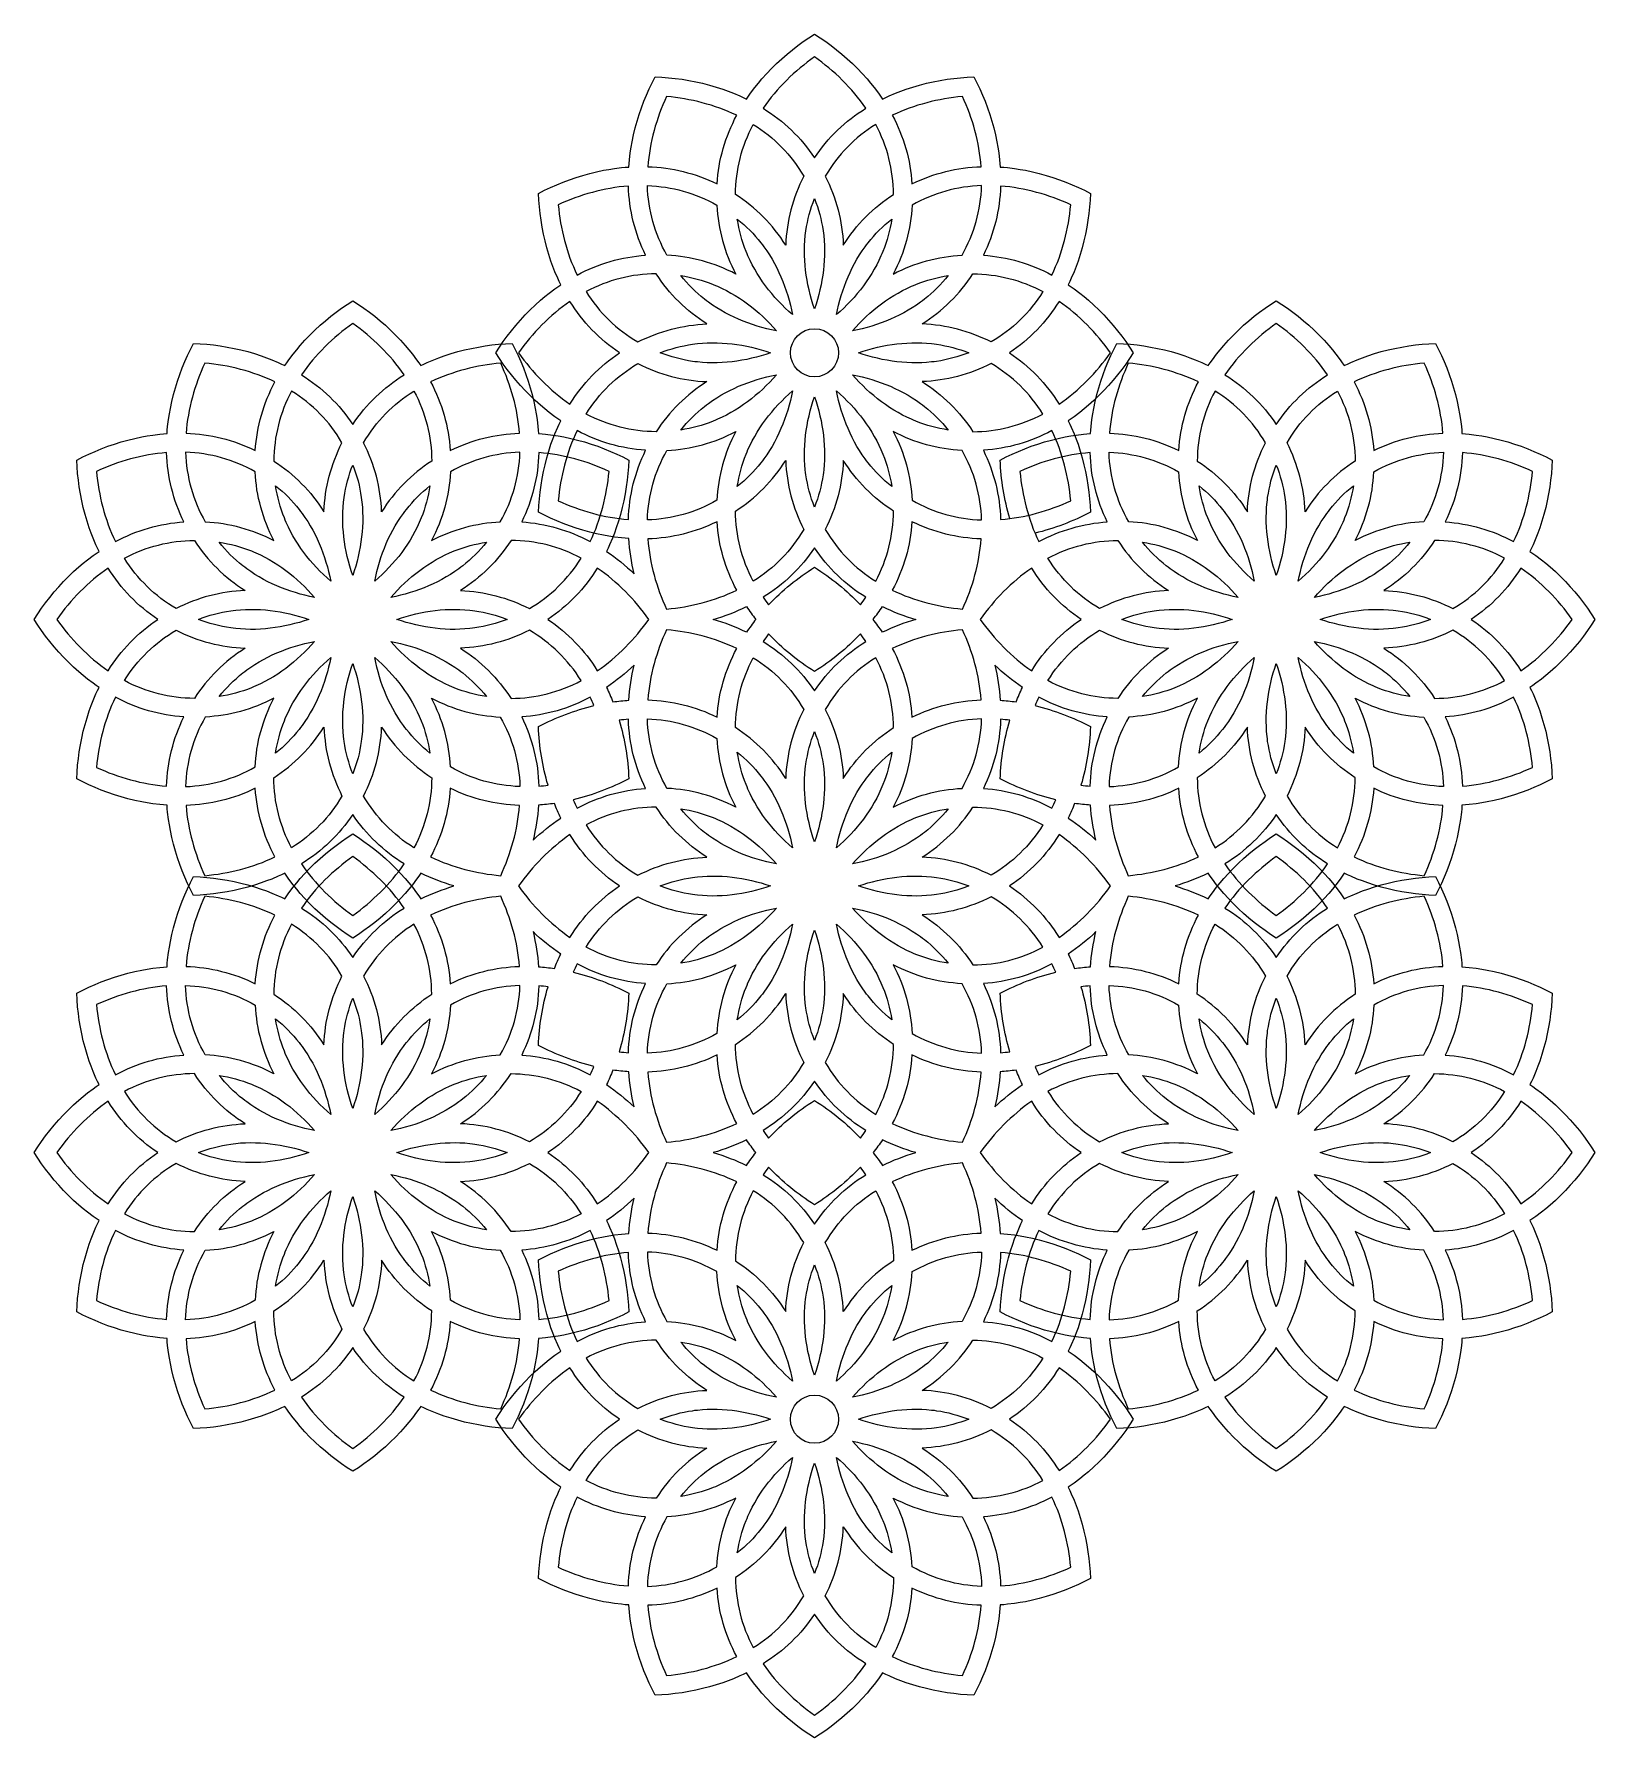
# Model space of a CAD drawing. Extents: x -512 to 1682, y -20 to 2375.
import ezdxf

# ---------------------------------------------------------------- set-up
doc = ezdxf.new("R2010")
doc.units = 0
doc.layers.add('LAYER_01', color=7, linetype='CONTINUOUS')

msp = doc.modelspace()

# ---------------------------------------------------------------- linework, layer by layer
at = {"layer": 'LAYER_01'}
msp.add_lwpolyline([(859.6, 1693.8, -0.062604), (846.2, 1776.1), (854.7, 1780.4), (863.2, 1784.5), (871.9, 1788.3), (880.7, 1791.9), (889.9, 1795.4), (899.1, 1798.6), (908.6, 1801.5), (918.1, 1804.2), (927.8, 1806.5), (937.5, 1808.6), (945.3, 1810), (953, 1811.1), (963, 1812.4), (968, 1812.8), (973, 1813.2), (973.4, 1818.2), (973.9, 1823.3), (975.1, 1833.2), (976.3, 1841), (977.7, 1848.7), (979.7, 1858.5), (982.1, 1868.1), (984.7, 1877.7), (987.7, 1887.1), (990.9, 1896.4), (994.3, 1905.6), (997.9, 1914.4), (1001.8, 1923), (1005.8, 1931.6), (1010.1, 1940), (1019.6, 1939.6), (1029.1, 1938.8), (1038.5, 1937.8), (1047.9, 1936.5), (1057.6, 1934.9), (1067.2, 1933), (1076.9, 1930.9), (1086.4, 1928.4), (1096, 1925.6), (1105.5, 1922.5), (1112.8, 1919.8), (1120.2, 1917), (1129.4, 1913), (1134, 1910.9), (1138.5, 1908.8), (1141.4, 1912.9), (1144.3, 1917), (1150.3, 1925), (1155.2, 1931.2), (1160.3, 1937.2), (1166.9, 1944.6), (1173.8, 1951.8), (1180.9, 1958.7), (1188.1, 1965.4), (1195.5, 1971.9), (1203.1, 1978.1), (1210.6, 1983.9), (1218.3, 1989.5), (1226.1, 1994.9), (1234.1, 2000), (1242, 1994.9), (1249.8, 1989.5), (1257.5, 1983.9), (1265, 1978.1), (1272.6, 1971.9), (1280, 1965.4), (1287.3, 1958.7), (1294.3, 1951.8), (1301.2, 1944.6), (1307.8, 1937.2), (1312.9, 1931.2), (1317.8, 1925), (1323.8, 1917), (1326.8, 1912.9), (1329.6, 1908.8), (1334.2, 1910.9), (1338.7, 1913), (1348, 1917), (1355.3, 1919.8), (1362.7, 1922.5), (1372.1, 1925.6), (1381.7, 1928.4), (1391.3, 1930.9), (1400.9, 1933), (1410.6, 1934.9), (1420.3, 1936.5), (1429.6, 1937.8), (1439.1, 1938.8), (1448.5, 1939.6), (1458, 1940), (1462.3, 1931.6), (1466.4, 1923), (1470.2, 1914.4), (1473.8, 1905.6), (1477.3, 1896.4), (1480.5, 1887.1), (1483.4, 1877.7), (1486, 1868.1), (1488.4, 1858.5), (1490.4, 1848.7), (1491.8, 1841), (1493, 1833.2), (1494.2, 1823.3), (1494.7, 1818.2), (1495.1, 1813.2), (1500.1, 1812.8), (1505.1, 1812.4), (1515.1, 1811.1), (1522.9, 1810), (1530.6, 1808.6), (1540.3, 1806.5), (1550, 1804.2), (1559.5, 1801.5), (1569, 1798.6), (1578.3, 1795.4), (1587.5, 1791.9), (1596.2, 1788.3), (1604.9, 1784.5), (1613.5, 1780.4), (1621.9, 1776.1), (1621.4, 1766.6), (1620.7, 1757.2), (1619.7, 1747.8), (1618.4, 1738.4), (1616.8, 1728.7), (1614.9, 1719), (1612.7, 1709.4), (1610.2, 1699.8), (1607.5, 1690.3), (1604.4, 1680.8), (1601.7, 1673.4), (1598.8, 1666.1), (1594.9, 1656.9), (1592.8, 1652.3), (1590.6, 1647.7), (1594.8, 1644.9), (1598.9, 1642), (1606.9, 1635.9), (1613.1, 1631), (1619.1, 1626), (1626.5, 1619.3), (1633.7, 1612.4), (1640.6, 1605.4), (1647.3, 1598.1), (1653.8, 1590.7), (1660, 1583.1), (1665.8, 1575.6), (1671.4, 1568), (1676.8, 1560.1), (1681.9, 1552.2), (1676.8, 1544.2), (1671.4, 1536.4), (1665.8, 1528.8), (1660, 1521.3), (1653.8, 1513.7), (1647.3, 1506.3), (1640.6, 1499), (1633.7, 1491.9), (1626.5, 1485.1), (1619.1, 1478.4), (1613.1, 1473.4), (1606.9, 1468.4), (1598.9, 1462.4), (1594.8, 1459.5), (1590.6, 1456.6), (1592.8, 1452.1), (1594.9, 1447.5), (1598.8, 1438.3), (1601.7, 1431), (1604.4, 1423.6), (1607.5, 1414.1), (1610.2, 1404.6), (1612.7, 1395), (1614.9, 1385.3), (1616.8, 1375.7), (1618.4, 1366), (1619.7, 1356.6), (1620.7, 1347.2), (1621.4, 1337.7), (1621.9, 1328.3), (1613.5, 1324), (1604.9, 1319.9), (1596.2, 1316), (1587.5, 1312.4), (1578.3, 1309), (1569, 1305.8), (1559.5, 1302.9), (1550, 1300.2), (1540.3, 1297.9), (1530.6, 1295.8), (1522.9, 1294.4), (1515.1, 1293.2), (1505.1, 1292), (1500.1, 1291.5), (1495.1, 1291.2), (1494.7, 1286.1), (1494.2, 1281.1), (1493, 1271.2), (1491.8, 1263.4), (1490.4, 1255.7), (1488.4, 1245.9), (1486, 1236.3), (1483.4, 1226.7), (1480.5, 1217.3), (1477.3, 1208), (1473.8, 1198.8), (1470.2, 1190), (1466.4, 1181.3), (1462.3, 1172.8), (1458, 1164.3), (1448.5, 1164.8), (1439.1, 1165.6), (1429.6, 1166.6), (1420.3, 1167.9), (1410.6, 1169.5), (1400.9, 1171.3), (1391.3, 1173.5), (1381.7, 1176), (1372.1, 1178.8), (1362.7, 1181.9), (1355.3, 1184.6), (1348, 1187.4), (1338.7, 1191.3), (1334.2, 1193.4), (1329.6, 1195.6), (1326.8, 1191.5), (1323.8, 1187.3), (1317.8, 1179.3), (1312.9, 1173.2), (1307.8, 1167.2), (1301.2, 1159.8), (1294.3, 1152.6), (1287.3, 1145.7), (1280, 1138.9), (1272.6, 1132.5), (1265, 1126.3), (1257.5, 1120.5), (1249.8, 1114.9), (1242, 1109.5), (1234.1, 1104.3), (1226.1, 1109.5), (1218.3, 1114.9), (1210.6, 1120.5), (1203.1, 1126.3), (1195.5, 1132.5), (1188.1, 1138.9), (1180.9, 1145.7), (1173.8, 1152.6), (1166.9, 1159.8), (1160.3, 1167.2), (1155.2, 1173.2), (1150.3, 1179.3), (1144.3, 1187.3), (1141.4, 1191.5), (1138.5, 1195.6, -0.042269), (1091.9, 1177.6, -0.042269), (1138.5, 1159.5), (1141.4, 1163.7), (1144.3, 1167.8), (1150.3, 1175.8), (1155.2, 1181.9), (1160.3, 1187.9), (1166.9, 1195.3), (1173.8, 1202.5), (1180.9, 1209.5), (1188.1, 1216.2), (1195.5, 1222.6), (1203.1, 1228.9), (1210.6, 1234.7), (1218.3, 1240.3), (1226.1, 1245.6), (1234.1, 1250.8), (1242, 1245.6), (1249.8, 1240.3), (1257.5, 1234.7), (1265, 1228.9), (1272.6, 1222.6), (1280, 1216.2), (1287.3, 1209.5), (1294.3, 1202.5), (1301.2, 1195.3), (1307.8, 1187.9), (1312.9, 1181.9), (1317.8, 1175.8), (1323.8, 1167.8), (1326.8, 1163.7), (1329.6, 1159.5), (1334.2, 1161.7), (1338.7, 1163.8), (1348, 1167.7), (1355.3, 1170.6), (1362.7, 1173.2), (1372.1, 1176.3), (1381.7, 1179.1), (1391.3, 1181.6), (1400.9, 1183.8), (1410.6, 1185.7), (1420.3, 1187.3), (1429.6, 1188.5), (1439.1, 1189.6), (1448.5, 1190.3), (1458, 1190.8), (1462.3, 1182.3), (1466.4, 1173.8), (1470.2, 1165.1), (1473.8, 1156.3), (1477.3, 1147.2), (1480.5, 1137.9), (1483.4, 1128.4), (1486, 1118.9), (1488.4, 1109.2), (1490.4, 1099.5), (1491.8, 1091.7), (1493, 1084), (1494.2, 1074), (1494.7, 1069), (1495.1, 1064), (1500.1, 1063.6), (1505.1, 1063.1), (1515.1, 1061.9), (1522.9, 1060.7), (1530.6, 1059.3), (1540.3, 1057.3), (1550, 1054.9), (1559.5, 1052.3), (1569, 1049.3), (1578.3, 1046.1), (1587.5, 1042.7), (1596.2, 1039.1), (1604.9, 1035.3), (1613.5, 1031.2), (1621.9, 1026.9), (1621.4, 1017.4), (1620.7, 1007.9), (1619.7, 998.5), (1618.4, 989.1), (1616.8, 979.4), (1614.9, 969.8), (1612.7, 960.1), (1610.2, 950.6), (1607.5, 941), (1604.4, 931.6), (1601.7, 924.2), (1598.8, 916.8), (1594.9, 907.6), (1592.8, 903), (1590.6, 898.5), (1594.8, 895.6), (1598.9, 892.7), (1606.9, 886.7), (1613.1, 881.8), (1619.1, 876.7), (1626.5, 870.1), (1633.7, 863.2), (1640.6, 856.1), (1647.3, 848.9), (1653.8, 841.5), (1660, 833.9), (1665.8, 826.4), (1671.4, 818.7), (1676.8, 810.9), (1681.9, 802.9), (1676.8, 795), (1671.4, 787.2), (1665.8, 779.5), (1660, 772), (1653.8, 764.4), (1647.3, 757), (1640.6, 749.8), (1633.7, 742.7), (1626.5, 735.8), (1619.1, 729.2), (1613.1, 724.1), (1606.9, 719.2), (1598.9, 713.2), (1594.8, 710.2), (1590.6, 707.4), (1592.8, 702.8), (1594.9, 698.3), (1598.8, 689), (1601.7, 681.7), (1604.4, 674.3), (1607.5, 664.9), (1610.2, 655.3), (1612.7, 645.7), (1614.9, 636.1), (1616.8, 626.4), (1618.4, 616.8), (1619.7, 607.4), (1620.7, 597.9), (1621.4, 588.5), (1621.9, 579), (1613.5, 574.7), (1604.9, 570.6), (1596.2, 566.8), (1587.5, 563.2), (1578.3, 559.7), (1569, 556.5), (1559.5, 553.6), (1550, 551), (1540.3, 548.6), (1530.6, 546.6), (1522.9, 545.2), (1515.1, 544), (1505.1, 542.8), (1500.1, 542.3), (1495.1, 541.9), (1494.7, 536.9), (1494.2, 531.9), (1493, 521.9), (1491.8, 514.1), (1490.4, 506.4), (1488.4, 496.7), (1486, 487), (1483.4, 477.5), (1480.5, 468), (1477.3, 458.7), (1473.8, 449.5), (1470.2, 440.8), (1466.4, 432.1), (1462.3, 423.5), (1458, 415.1), (1448.5, 415.6), (1439.1, 416.3), (1429.6, 417.3), (1420.3, 418.6), (1410.6, 420.2), (1400.9, 422.1), (1391.3, 424.3), (1381.7, 426.8), (1372.1, 429.6), (1362.7, 432.7), (1355.3, 435.3), (1348, 438.2), (1338.7, 442.1), (1334.2, 444.2), (1329.6, 446.4), (1326.8, 442.2), (1323.8, 438.1), (1317.8, 430.1), (1312.9, 424), (1307.8, 418), (1301.2, 410.5), (1294.3, 403.3), (1287.3, 396.4), (1280, 389.7), (1272.6, 383.2), (1265, 377), (1257.5, 371.2), (1249.8, 365.6), (1242, 360.2), (1234.1, 355.1), (1226.1, 360.2), (1218.3, 365.6), (1210.6, 371.2), (1203.1, 377), (1195.5, 383.2), (1188.1, 389.7), (1180.9, 396.4), (1173.8, 403.3), (1166.9, 410.5), (1160.3, 418), (1155.2, 424), (1150.3, 430.1), (1144.3, 438.1), (1141.4, 442.2), (1138.5, 446.4), (1134, 444.2), (1129.4, 442.1), (1120.2, 438.2), (1112.8, 435.3), (1105.5, 432.7), (1096, 429.6), (1086.4, 426.8), (1076.9, 424.3), (1067.2, 422.1), (1057.6, 420.2), (1047.9, 418.6), (1038.5, 417.3), (1029.1, 416.3), (1019.6, 415.6), (1010.1, 415.1), (1005.8, 423.5), (1001.8, 432.1), (997.9, 440.8), (994.3, 449.5), (990.9, 458.7), (987.7, 468), (984.7, 477.5), (982.1, 487), (979.7, 496.7), (977.7, 506.4), (976.3, 514.1), (975.1, 521.9), (973.9, 531.9), (973.4, 536.9), (973, 541.9), (968, 542.3), (963, 542.8), (953, 544), (945.3, 545.2), (937.5, 546.6), (927.8, 548.6), (918.1, 551), (908.6, 553.6), (899.1, 556.5), (889.9, 559.7), (880.7, 563.2), (871.9, 566.8), (863.2, 570.6), (854.7, 574.7), (846.2, 579), (846.7, 588.5), (847.5, 597.9), (848.5, 607.4), (849.7, 616.8), (851.3, 626.4), (853.2, 636.1), (855.4, 645.7), (857.9, 655.3), (860.7, 664.9), (863.8, 674.3), (866.4, 681.7), (869.3, 689), (873.2, 698.3), (875.3, 702.8), (877.5, 707.4, -0.042269), (838.5, 738.8, -0.042269), (846.2, 689.3), (851.3, 689), (856.3, 688.5), (866.2, 687.3), (874, 686.1), (881.7, 684.7), (891.5, 682.6), (901.1, 680.3), (910.7, 677.6), (920.1, 674.7), (929.4, 671.5), (938.6, 668.1), (947.4, 664.5), (956, 660.6), (964.6, 656.6), (973, 652.2), (972.6, 642.8), (971.8, 633.3), (970.8, 623.9), (969.5, 614.5), (967.9, 604.8), (966, 595.2), (963.9, 585.5), (961.4, 575.9), (958.6, 566.4), (955.5, 556.9), (952.8, 549.5), (950, 542.2), (946, 533), (943.9, 528.4), (941.8, 523.9), (945.9, 521), (950, 518.1), (958.1, 512.1), (964.2, 507.2), (970.2, 502.1), (977.6, 495.4), (984.8, 488.6), (991.7, 481.5), (998.4, 474.2), (1004.9, 466.8), (1011.1, 459.2), (1016.9, 451.7), (1022.5, 444.1), (1027.9, 436.3), (1033, 428.3), (1027.9, 420.4), (1022.5, 412.5), (1016.9, 404.9), (1011.1, 397.4), (1004.9, 389.8), (998.4, 382.4), (991.7, 375.1), (984.8, 368.1), (977.6, 361.2), (970.2, 354.6), (964.2, 349.5), (958.1, 344.6), (950, 338.5), (945.9, 335.6), (941.8, 332.8), (943.9, 328.2), (946, 323.6), (950, 314.4), (952.8, 307.1), (955.5, 299.7), (958.6, 290.2), (961.4, 280.7), (963.9, 271.1), (966, 261.5), (967.9, 251.8), (969.5, 242.1), (970.8, 232.7), (971.8, 223.3), (972.6, 213.9), (973, 204.4), (964.6, 200.1), (956, 196), (947.4, 192.2), (938.6, 188.6), (929.4, 185.1), (920.1, 181.9), (910.7, 179), (901.1, 176.3), (891.5, 174), (881.7, 171.9), (874, 170.6), (866.2, 169.4), (856.3, 168.2), (851.3, 167.7), (846.2, 167.3), (845.8, 162.3), (845.4, 157.2), (844.1, 147.3), (843, 139.5), (841.6, 131.8), (839.5, 122), (837.2, 112.4), (834.5, 102.8), (831.6, 93.4), (828.4, 84.1), (824.9, 74.9), (821.3, 66.1), (817.5, 57.5), (813.4, 48.9), (809.1, 40.5), (799.7, 41), (790.2, 41.7), (780.8, 42.7), (771.4, 44), (761.7, 45.6), (752.1, 47.5), (742.4, 49.7), (732.8, 52.1), (723.3, 54.9), (713.8, 58), (706.4, 60.7), (699.1, 63.5), (689.9, 67.5), (685.3, 69.6), (680.7, 71.7), (677.9, 67.6), (675, 63.5), (668.9, 55.5), (664, 49.3), (659, 43.3), (652.3, 35.9), (645.4, 28.7), (638.4, 21.8), (631.1, 15.1), (623.7, 8.6), (616.1, 2.4), (608.6, -3.4), (601, -9), (593.2, -14.4), (585.2, -19.5), (577.2, -14.4), (569.4, -9), (561.8, -3.4), (554.3, 2.4), (546.7, 8.6), (539.3, 15.1), (532, 21.8), (525, 28.7), (518.1, 35.9), (511.4, 43.3), (506.4, 49.3), (501.5, 55.5), (495.4, 63.5), (492.5, 67.6), (489.7, 71.7), (485.1, 69.6), (480.5, 67.5), (471.3, 63.5), (464, 60.7), (456.6, 58), (447.1, 54.9), (437.6, 52.1), (428, 49.7), (418.3, 47.5), (408.7, 45.6), (399, 44), (389.6, 42.7), (380.2, 41.7), (370.7, 41), (361.3, 40.5), (357, 48.9), (352.9, 57.5), (349, 66.1), (345.4, 74.9), (342, 84.1), (338.8, 93.4), (335.9, 102.8), (333.2, 112.4), (330.9, 122), (328.8, 131.8), (327.4, 139.5), (326.2, 147.3), (325, 157.2), (324.6, 162.3), (324.2, 167.3), (319.1, 167.7), (314.1, 168.2), (304.2, 169.4), (296.4, 170.6), (288.7, 171.9), (278.9, 174), (269.3, 176.3), (259.7, 179), (250.3, 181.9), (241, 185.1), (231.8, 188.6), (223, 192.2), (214.3, 196), (205.8, 200.1), (197.3, 204.4), (197.8, 213.9), (198.6, 223.3), (199.6, 232.7), (200.9, 242.1), (202.5, 251.8), (204.3, 261.5), (206.5, 271.1), (209, 280.7), (211.8, 290.2), (214.9, 299.7), (217.6, 307.1), (220.4, 314.4), (224.3, 323.6), (226.4, 328.2), (228.6, 332.8), (224.5, 335.6), (220.4, 338.5), (212.3, 344.6), (206.2, 349.5), (200.2, 354.6), (192.8, 361.2), (185.6, 368.1), (178.7, 375.1), (171.9, 382.4), (165.5, 389.8), (159.3, 397.4), (153.5, 404.9), (147.9, 412.5), (142.5, 420.4), (137.3, 428.3), (142.5, 436.3), (147.9, 444.1), (153.5, 451.7), (159.3, 459.2), (165.5, 466.8), (171.9, 474.2), (178.7, 481.5), (185.6, 488.6), (192.8, 495.4), (200.2, 502.1), (206.2, 507.2), (212.3, 512.1), (220.4, 518.1), (224.5, 521), (228.6, 523.9), (226.4, 528.4), (224.3, 533), (220.4, 542.2), (217.6, 549.5), (214.9, 556.9), (211.8, 566.4), (209, 575.9), (206.5, 585.5), (204.3, 595.2), (202.5, 604.8), (200.9, 614.5), (199.6, 623.9), (198.6, 633.3), (197.8, 642.8), (197.3, 652.2), (205.8, 656.6), (214.3, 660.6), (223, 664.5), (231.8, 668.1), (241, 671.5), (250.3, 674.7), (259.7, 677.6), (269.3, 680.3), (278.9, 682.6), (288.7, 684.7), (296.4, 686.1), (304.2, 687.3), (314.1, 688.5), (319.1, 689), (324.2, 689.3, -0.042269), (331.8, 738.8, -0.042269), (292.9, 707.4), (295.1, 702.8), (297.2, 698.3), (301.1, 689), (304, 681.7), (306.6, 674.3), (309.7, 664.9), (312.5, 655.3), (315, 645.7), (317.2, 636.1), (319.1, 626.4), (320.7, 616.8), (321.9, 607.4), (322.9, 597.9), (323.7, 588.5), (324.2, 579), (315.7, 574.7), (307.2, 570.6), (298.5, 566.8), (289.7, 563.2), (280.5, 559.7), (271.3, 556.5), (261.8, 553.6), (252.3, 551), (242.6, 548.6), (232.9, 546.6), (225.1, 545.2), (217.4, 544), (207.4, 542.8), (202.4, 542.3), (197.4, 541.9), (197, 536.9), (196.5, 531.9), (195.3, 521.9), (194.1, 514.1), (192.7, 506.4), (190.7, 496.7), (188.3, 487), (185.7, 477.5), (182.7, 468), (179.5, 458.7), (176.1, 449.5), (172.5, 440.8), (168.6, 432.1), (164.6, 423.5), (160.2, 415.1), (150.8, 415.6), (141.3, 416.3), (131.9, 417.3), (122.5, 418.6), (112.8, 420.2), (103.2, 422.1), (93.5, 424.3), (84, 426.8), (74.4, 429.6), (64.9, 432.7), (57.5, 435.3), (50.2, 438.2), (41, 442.1), (36.4, 444.2), (31.9, 446.4), (29, 442.2), (26.1, 438.1), (20.1, 430.1), (15.2, 424), (10.1, 418), (3.4, 410.5), (-3.4, 403.3), (-10.5, 396.4), (-17.8, 389.7), (-25.2, 383.2), (-32.8, 377), (-40.2, 371.2), (-47.9, 365.6), (-55.7, 360.2), (-63.7, 355.1), (-71.6, 360.2), (-79.4, 365.6), (-87.1, 371.2), (-94.6, 377), (-102.2, 383.2), (-109.6, 389.7), (-116.9, 396.4), (-123.9, 403.3), (-130.8, 410.5), (-137.4, 418), (-142.5, 424), (-147.4, 430.1), (-153.4, 438.1), (-156.4, 442.2), (-159.2, 446.4), (-163.8, 444.2), (-168.4, 442.1), (-177.6, 438.2), (-184.9, 435.3), (-192.3, 432.7), (-201.7, 429.6), (-211.3, 426.8), (-220.9, 424.3), (-230.5, 422.1), (-240.2, 420.2), (-249.9, 418.6), (-259.3, 417.3), (-268.7, 416.3), (-278.1, 415.6), (-287.6, 415.1), (-291.9, 423.5), (-296, 432.1), (-299.8, 440.8), (-303.4, 449.5), (-306.9, 458.7), (-310.1, 468), (-313, 477.5), (-315.6, 487), (-318, 496.7), (-320, 506.4), (-321.4, 514.1), (-322.6, 521.9), (-323.8, 531.9), (-324.3, 536.9), (-324.7, 541.9), (-329.7, 542.3), (-334.8, 542.8), (-344.7, 544), (-352.5, 545.2), (-360.2, 546.6), (-369.9, 548.6), (-379.6, 551), (-389.1, 553.6), (-398.6, 556.5), (-407.9, 559.7), (-417.1, 563.2), (-425.9, 566.8), (-434.5, 570.6), (-443.1, 574.7), (-451.5, 579), (-451, 588.5), (-450.3, 597.9), (-449.3, 607.4), (-448, 616.8), (-446.4, 626.4), (-444.5, 636.1), (-442.3, 645.7), (-439.9, 655.3), (-437.1, 664.9), (-434, 674.3), (-431.3, 681.7), (-428.4, 689), (-424.5, 698.3), (-422.4, 702.8), (-420.2, 707.4), (-424.4, 710.2), (-428.5, 713.2), (-436.5, 719.2), (-442.7, 724.1), (-448.7, 729.2), (-456.1, 735.8), (-463.3, 742.7), (-470.2, 749.8), (-476.9, 757), (-483.4, 764.4), (-489.6, 772), (-495.4, 779.5), (-501, 787.2), (-506.4, 795), (-511.5, 802.9), (-506.4, 810.9), (-501, 818.7), (-495.4, 826.4), (-489.6, 833.9), (-483.4, 841.5), (-476.9, 848.9), (-470.2, 856.1), (-463.3, 863.2), (-456.1, 870.1), (-448.7, 876.7), (-442.7, 881.8), (-436.5, 886.7), (-428.5, 892.7), (-424.4, 895.6), (-420.2, 898.5), (-422.4, 903), (-424.5, 907.6), (-428.4, 916.8), (-431.3, 924.2), (-434, 931.6), (-437.1, 941), (-439.9, 950.6), (-442.3, 960.1), (-444.5, 969.8), (-446.4, 979.4), (-448, 989.1), (-449.3, 998.5), (-450.3, 1007.9), (-451, 1017.4), (-451.5, 1026.9), (-443.1, 1031.2), (-434.5, 1035.3), (-425.9, 1039.1), (-417.1, 1042.7), (-407.9, 1046.1), (-398.6, 1049.3), (-389.1, 1052.3), (-379.6, 1054.9), (-369.9, 1057.3), (-360.2, 1059.3), (-352.5, 1060.7), (-344.7, 1061.9), (-334.8, 1063.1), (-329.7, 1063.6), (-324.7, 1064), (-324.3, 1069), (-323.8, 1074), (-322.6, 1084), (-321.4, 1091.7), (-320, 1099.5), (-318, 1109.2), (-315.6, 1118.9), (-313, 1128.4), (-310.1, 1137.9), (-306.9, 1147.2), (-303.4, 1156.3), (-299.8, 1165.1), (-296, 1173.8), (-291.9, 1182.3), (-287.6, 1190.8), (-278.1, 1190.3), (-268.7, 1189.6), (-259.3, 1188.5), (-249.9, 1187.3), (-240.2, 1185.7), (-230.5, 1183.8), (-220.9, 1181.6), (-211.3, 1179.1), (-201.7, 1176.3), (-192.3, 1173.2), (-184.9, 1170.6), (-177.6, 1167.7), (-168.4, 1163.8), (-163.8, 1161.7), (-159.2, 1159.5), (-156.4, 1163.7), (-153.4, 1167.8), (-147.4, 1175.8), (-142.5, 1181.9), (-137.4, 1187.9), (-130.8, 1195.3), (-123.9, 1202.5), (-116.9, 1209.5), (-109.6, 1216.2), (-102.2, 1222.6), (-94.6, 1228.9), (-87.1, 1234.7), (-79.4, 1240.3), (-71.6, 1245.6), (-63.7, 1250.8), (-55.7, 1245.6), (-47.9, 1240.3), (-40.2, 1234.7), (-32.8, 1228.9), (-25.2, 1222.6), (-17.8, 1216.2), (-10.5, 1209.5), (-3.4, 1202.5), (3.4, 1195.3), (10.1, 1187.9), (15.2, 1181.9), (20.1, 1175.8), (26.1, 1167.8), (29, 1163.7), (31.9, 1159.5, -0.042269), (78.5, 1177.6, -0.042269), (31.9, 1195.6), (29, 1191.5), (26.1, 1187.3), (20.1, 1179.3), (15.2, 1173.2), (10.1, 1167.2), (3.4, 1159.8), (-3.4, 1152.6), (-10.5, 1145.7), (-17.8, 1138.9), (-25.2, 1132.5), (-32.8, 1126.3), (-40.2, 1120.5), (-47.9, 1114.9), (-55.7, 1109.5), (-63.7, 1104.3), (-71.6, 1109.5), (-79.4, 1114.9), (-87.1, 1120.5), (-94.6, 1126.3), (-102.2, 1132.5), (-109.6, 1138.9), (-116.9, 1145.7), (-123.9, 1152.6), (-130.8, 1159.8), (-137.4, 1167.2), (-142.5, 1173.2), (-147.4, 1179.3), (-153.4, 1187.3), (-156.4, 1191.5), (-159.2, 1195.6), (-163.8, 1193.4), (-168.4, 1191.3), (-177.6, 1187.4), (-184.9, 1184.6), (-192.3, 1181.9), (-201.7, 1178.8), (-211.3, 1176), (-220.9, 1173.5), (-230.5, 1171.3), (-240.2, 1169.5), (-249.9, 1167.9), (-259.3, 1166.6), (-268.7, 1165.6), (-278.1, 1164.8), (-287.6, 1164.3), (-291.9, 1172.8), (-296, 1181.3), (-299.8, 1190), (-303.4, 1198.8), (-306.9, 1208), (-310.1, 1217.3), (-313, 1226.7), (-315.6, 1236.3), (-318, 1245.9), (-320, 1255.7), (-321.4, 1263.4), (-322.6, 1271.2), (-323.8, 1281.1), (-324.3, 1286.1), (-324.7, 1291.2), (-329.7, 1291.5), (-334.8, 1292), (-344.7, 1293.2), (-352.5, 1294.4), (-360.2, 1295.8), (-369.9, 1297.9), (-379.6, 1300.2), (-389.1, 1302.9), (-398.6, 1305.8), (-407.9, 1309), (-417.1, 1312.4), (-425.9, 1316), (-434.5, 1319.9), (-443.1, 1324), (-451.5, 1328.3), (-451, 1337.7), (-450.3, 1347.2), (-449.3, 1356.6), (-448, 1366), (-446.4, 1375.7), (-444.5, 1385.3), (-442.3, 1395), (-439.9, 1404.6), (-437.1, 1414.1), (-434, 1423.6), (-431.3, 1431), (-428.4, 1438.3), (-424.5, 1447.5), (-422.4, 1452.1), (-420.2, 1456.6), (-424.4, 1459.5), (-428.5, 1462.4), (-436.5, 1468.4), (-442.7, 1473.4), (-448.7, 1478.4), (-456.1, 1485.1), (-463.3, 1491.9), (-470.2, 1499), (-476.9, 1506.3), (-483.4, 1513.7), (-489.6, 1521.3), (-495.4, 1528.8), (-501, 1536.4), (-506.4, 1544.2), (-511.5, 1552.2), (-506.4, 1560.1), (-501, 1568), (-495.4, 1575.6), (-489.6, 1583.1), (-483.4, 1590.7), (-476.9, 1598.1), (-470.2, 1605.4), (-463.3, 1612.4), (-456.1, 1619.3), (-448.7, 1626), (-442.7, 1631), (-436.5, 1635.9), (-428.5, 1642), (-424.4, 1644.9), (-420.2, 1647.7), (-422.4, 1652.3), (-424.5, 1656.9), (-428.4, 1666.1), (-431.3, 1673.4), (-434, 1680.8), (-437.1, 1690.3), (-439.9, 1699.8), (-442.3, 1709.4), (-444.5, 1719), (-446.4, 1728.7), (-448, 1738.4), (-449.3, 1747.8), (-450.3, 1757.2), (-451, 1766.6), (-451.5, 1776.1), (-443.1, 1780.4), (-434.5, 1784.5), (-425.9, 1788.3), (-417.1, 1791.9), (-407.9, 1795.4), (-398.6, 1798.6), (-389.1, 1801.5), (-379.6, 1804.2), (-369.9, 1806.5), (-360.2, 1808.6), (-352.5, 1810), (-344.7, 1811.1), (-334.8, 1812.4), (-329.7, 1812.8), (-324.7, 1813.2), (-324.3, 1818.2), (-323.8, 1823.3), (-322.6, 1833.2), (-321.4, 1841), (-320, 1848.7), (-318, 1858.5), (-315.6, 1868.1), (-313, 1877.7), (-310.1, 1887.1), (-306.9, 1896.4), (-303.4, 1905.6), (-299.8, 1914.4), (-296, 1923), (-291.9, 1931.6), (-287.6, 1940), (-278.1, 1939.6), (-268.7, 1938.8), (-259.3, 1937.8), (-249.9, 1936.5), (-240.2, 1934.9), (-230.5, 1933), (-220.9, 1930.9), (-211.3, 1928.4), (-201.7, 1925.6), (-192.3, 1922.5), (-184.9, 1919.8), (-177.6, 1917), (-168.4, 1913), (-163.8, 1910.9), (-159.2, 1908.8), (-156.4, 1912.9), (-153.4, 1917), (-147.4, 1925), (-142.5, 1931.2), (-137.4, 1937.2), (-130.8, 1944.6), (-123.9, 1951.8), (-116.9, 1958.7), (-109.6, 1965.4), (-102.2, 1971.9), (-94.6, 1978.1), (-87.1, 1983.9), (-79.4, 1989.5), (-71.6, 1994.9), (-63.7, 2000), (-55.7, 1994.9), (-47.9, 1989.5), (-40.2, 1983.9), (-32.8, 1978.1), (-25.2, 1971.9), (-17.8, 1965.4), (-10.5, 1958.7), (-3.4, 1951.8), (3.4, 1944.6), (10.1, 1937.2), (15.2, 1931.2), (20.1, 1925), (26.1, 1917), (29, 1912.9), (31.9, 1908.8), (36.4, 1910.9), (41, 1913), (50.2, 1917), (57.5, 1919.8), (64.9, 1922.5), (74.4, 1925.6), (84, 1928.4), (93.5, 1930.9), (103.2, 1933), (112.8, 1934.9), (122.5, 1936.5), (131.9, 1937.8), (141.3, 1938.8), (150.8, 1939.6), (160.2, 1940), (164.6, 1931.6), (168.6, 1923), (172.5, 1914.4), (176.1, 1905.6), (179.5, 1896.4), (182.7, 1887.1), (185.7, 1877.7), (188.3, 1868.1), (190.7, 1858.5), (192.7, 1848.7), (194.1, 1841), (195.3, 1833.2), (196.5, 1823.3), (197, 1818.2), (197.4, 1813.2), (202.4, 1812.8), (207.4, 1812.4), (217.4, 1811.1), (225.1, 1810), (232.9, 1808.6), (242.6, 1806.5), (252.3, 1804.2), (261.8, 1801.5), (271.3, 1798.6), (280.5, 1795.4), (289.7, 1791.9), (298.5, 1788.3), (307.2, 1784.5), (315.7, 1780.4), (324.2, 1776.1), (323.7, 1766.6), (322.9, 1757.2), (321.9, 1747.8), (320.7, 1738.4), (319.1, 1728.7), (317.2, 1719), (315, 1709.4), (312.5, 1699.8), (309.7, 1690.3), (306.6, 1680.8), (304, 1673.4), (301.1, 1666.1), (297.2, 1656.9), (295.1, 1652.3), (292.9, 1647.7, -0.042269), (331.8, 1616.4, -0.042269), (324.2, 1665.8), (319.1, 1666.2), (314.1, 1666.7), (304.2, 1667.9), (296.4, 1669.1), (288.7, 1670.4), (278.9, 1672.5), (269.3, 1674.8), (259.7, 1677.5), (250.3, 1680.4), (241, 1683.6), (231.8, 1687.1), (223, 1690.7), (214.3, 1694.5), (205.8, 1698.6), (197.3, 1702.9), (197.8, 1712.4), (198.6, 1721.8), (199.6, 1731.2), (200.9, 1740.6), (202.5, 1750.3), (204.3, 1760), (206.5, 1769.6), (209, 1779.2), (211.8, 1788.7), (214.9, 1798.2), (217.6, 1805.6), (220.4, 1812.9), (224.3, 1822.1), (226.4, 1826.7), (228.6, 1831.3), (224.5, 1834.1), (220.4, 1837), (212.3, 1843.1), (206.2, 1848), (200.2, 1853.1), (192.8, 1859.7), (185.6, 1866.6), (178.7, 1873.6), (171.9, 1880.9), (165.5, 1888.3), (159.3, 1895.9), (153.5, 1903.4), (147.9, 1911), (142.5, 1918.9), (137.3, 1926.8), (142.5, 1934.8), (147.9, 1942.6), (153.5, 1950.2), (159.3, 1957.7), (165.5, 1965.3), (171.9, 1972.7), (178.7, 1980), (185.6, 1987.1), (192.8, 1993.9), (200.2, 2000.6), (206.2, 2005.7), (212.3, 2010.6), (220.4, 2016.6), (224.5, 2019.5), (228.6, 2022.4), (226.4, 2026.9), (224.3, 2031.5), (220.4, 2040.7), (217.6, 2048), (214.9, 2055.4), (211.8, 2064.9), (209, 2074.4), (206.5, 2084), (204.3, 2093.7), (202.5, 2103.3), (200.9, 2113), (199.6, 2122.4), (198.6, 2131.8), (197.8, 2141.3), (197.3, 2150.7), (205.8, 2155.1), (214.3, 2159.1), (223, 2163), (231.8, 2166.6), (241, 2170), (250.3, 2173.2), (259.7, 2176.1), (269.3, 2178.8), (278.9, 2181.1), (288.7, 2183.2), (296.4, 2184.6), (304.2, 2185.8), (314.1, 2187), (319.1, 2187.5), (324.2, 2187.8), (324.6, 2192.9), (325, 2197.9), (326.2, 2207.8), (327.4, 2215.6), (328.8, 2223.3), (330.9, 2233.1), (333.2, 2242.8), (335.9, 2252.3), (338.8, 2261.7), (342, 2271), (345.4, 2280.2), (349, 2289), (352.9, 2297.7), (357, 2306.2), (361.3, 2314.7), (370.7, 2314.2), (380.2, 2313.4), (389.6, 2312.4), (399, 2311.1), (408.7, 2309.5), (418.3, 2307.7), (428, 2305.5), (437.6, 2303), (447.1, 2300.2), (456.6, 2297.1), (464, 2294.4), (471.3, 2291.6), (480.5, 2287.7), (485.1, 2285.6), (489.7, 2283.4), (492.5, 2287.5), (495.4, 2291.7), (501.5, 2299.7), (506.4, 2305.8), (511.4, 2311.8), (518.1, 2319.2), (525, 2326.4), (532, 2333.3), (539.3, 2340.1), (546.7, 2346.5), (554.3, 2352.7), (561.8, 2358.5), (569.4, 2364.1), (577.2, 2369.5), (585.2, 2374.7), (593.2, 2369.5), (601, 2364.1), (608.6, 2358.5), (616.1, 2352.7), (623.7, 2346.5), (631.1, 2340.1), (638.4, 2333.3), (645.4, 2326.4), (652.3, 2319.2), (659, 2311.8), (664, 2305.8), (668.9, 2299.7), (675, 2291.7), (677.9, 2287.5), (680.7, 2283.4), (685.3, 2285.6), (689.9, 2287.7), (699.1, 2291.6), (706.4, 2294.4), (713.8, 2297.1), (723.3, 2300.2), (732.8, 2303), (742.4, 2305.5), (752.1, 2307.7), (761.7, 2309.5), (771.4, 2311.1), (780.8, 2312.4), (790.2, 2313.4), (799.7, 2314.2), (809.1, 2314.7), (813.4, 2306.2), (817.5, 2297.7), (821.3, 2289), (824.9, 2280.2), (828.4, 2271), (831.6, 2261.7), (834.5, 2252.3), (837.2, 2242.8), (839.5, 2233.1), (841.6, 2223.3), (843, 2215.6), (844.1, 2207.8), (845.4, 2197.9), (845.8, 2192.9), (846.2, 2187.8), (851.3, 2187.5), (856.3, 2187), (866.2, 2185.8), (874, 2184.6), (881.7, 2183.2), (891.5, 2181.1), (901.1, 2178.8), (910.7, 2176.1), (920.1, 2173.2), (929.4, 2170), (938.6, 2166.6), (947.4, 2163), (956, 2159.1), (964.6, 2155.1), (973, 2150.7), (972.6, 2141.3), (971.8, 2131.8), (970.8, 2122.4), (969.5, 2113), (967.9, 2103.3), (966, 2093.7), (963.9, 2084), (961.4, 2074.4), (958.6, 2064.9), (955.5, 2055.4), (952.8, 2048), (950, 2040.7), (946, 2031.5), (943.9, 2026.9), (941.8, 2022.4), (945.9, 2019.5), (950, 2016.6), (958.1, 2010.6), (964.2, 2005.7), (970.2, 2000.6), (977.6, 1993.9), (984.8, 1987.1), (991.7, 1980), (998.4, 1972.7), (1004.9, 1965.3), (1011.1, 1957.7), (1016.9, 1950.2), (1022.5, 1942.6), (1027.9, 1934.8), (1033, 1926.8), (1027.9, 1918.9), (1022.5, 1911), (1016.9, 1903.4), (1011.1, 1895.9), (1004.9, 1888.3), (998.4, 1880.9), (991.7, 1873.6), (984.8, 1866.6), (977.6, 1859.7), (970.2, 1853.1), (964.2, 1848), (958.1, 1843.1), (950, 1837), (945.9, 1834.1), (941.8, 1831.3), (943.9, 1826.7), (946, 1822.1), (950, 1812.9), (952.8, 1805.6), (955.5, 1798.2), (958.6, 1788.7), (961.4, 1779.2), (963.9, 1769.6), (966, 1760), (967.9, 1750.3), (969.5, 1740.6), (970.8, 1731.2), (971.8, 1721.8), (972.6, 1712.4), (973, 1702.9, -0.062604), (895.1, 1673.3)], format="xyb", dxfattribs=at)
for points in [[(585.2, 2200.9, -0.107534), (657.3, 2270.4), (653.6, 2275.7), (649.8, 2280.9), (645.8, 2286), (641.8, 2290.9), (637.6, 2295.8), (633.2, 2300.6), (628.8, 2305.3), (624.3, 2309.9), (619.7, 2314.4), (615, 2318.8), (610.2, 2323), (605.3, 2327.2), (600.4, 2331.2), (595.4, 2335.2), (590.3, 2339), (585.2, 2342.7), (580.1, 2339), (575, 2335.2), (570, 2331.2), (565.1, 2327.2), (560.2, 2323), (555.4, 2318.8), (550.7, 2314.4), (546.1, 2309.9), (541.6, 2305.3), (537.1, 2300.6), (532.8, 2295.8), (528.6, 2290.9), (524.5, 2286), (520.6, 2280.9), (516.7, 2275.7), (513, 2270.4, -0.107534)], [(448.2, 2164.2, -0.107534), (475.9, 2260.5), (470, 2263.2), (464.1, 2265.7), (458.1, 2268.2), (452.1, 2270.4), (446, 2272.6), (439.9, 2274.6), (433.7, 2276.4), (427.5, 2278.1), (421.3, 2279.7), (415, 2281.1), (408.8, 2282.4), (402.5, 2283.6), (396.2, 2284.6), (389.9, 2285.6), (383.6, 2286.3), (377.3, 2287), (374.7, 2281.2), (372.2, 2275.4), (369.8, 2269.4), (367.6, 2263.5), (365.4, 2257.4), (363.4, 2251.3), (361.5, 2245.2), (359.8, 2239), (358.2, 2232.8), (356.7, 2226.5), (355.3, 2220.2), (354.1, 2213.9), (353.1, 2207.5), (352.2, 2201.1), (351.5, 2194.7), (350.9, 2188.3, -0.107534)], [(819.5, 2188.3), (818.9, 2194.7), (818.2, 2201.1), (817.3, 2207.5), (816.2, 2213.9), (815, 2220.2), (813.7, 2226.5), (812.2, 2232.8), (810.6, 2239), (808.9, 2245.2), (807, 2251.3), (805, 2257.4), (802.8, 2263.5), (800.6, 2269.4), (798.2, 2275.4), (795.7, 2281.2), (793.1, 2287), (786.8, 2286.3), (780.5, 2285.6), (774.2, 2284.6), (767.9, 2283.6), (761.6, 2282.4), (755.4, 2281.1), (749.1, 2279.7), (742.9, 2278.1), (736.7, 2276.4), (730.5, 2274.6), (724.4, 2272.6), (718.3, 2270.4), (712.2, 2268.2), (706.3, 2265.7), (700.4, 2263.2), (694.5, 2260.5, -0.107534), (722.2, 2164.2, -0.107534)], [(570, 2175, 0.108948), (544.7, 2078.1, 0.108948), (474.2, 2149.3, -0.122559), (499.2, 2247.7, -0.122559)], [(600.4, 2175, -0.108948), (625.7, 2078.1, -0.108948), (696.2, 2149.3, 0.122559), (671.2, 2247.7, 0.122559)], [(347.9, 2063.8, -0.107534), (323.7, 2161.1), (317.3, 2160.5), (310.9, 2159.8), (304.5, 2158.9), (298.1, 2157.9), (291.8, 2156.7), (285.5, 2155.3), (279.2, 2153.8), (273, 2152.2), (266.8, 2150.5), (260.7, 2148.6), (254.6, 2146.6), (248.5, 2144.4), (242.6, 2142.2), (236.7, 2139.8), (230.8, 2137.3), (225.1, 2134.7), (225.7, 2128.5), (226.5, 2122.2), (227.4, 2115.9), (228.4, 2109.6), (229.6, 2103.3), (230.9, 2097), (232.3, 2090.7), (233.9, 2084.5), (235.6, 2078.3), (237.4, 2072.1), (239.4, 2066), (241.6, 2059.9), (243.8, 2053.9), (246.3, 2047.9), (248.8, 2042), (251.5, 2036.1, -0.107534)], [(448, 2134.2, 0.108948), (474.5, 2037.5, 0.108948), (377.8, 2064, -0.122559), (350.3, 2161.7, -0.122559)], [(695.9, 2037.5, -0.108948), (792.5, 2064, 0.122559), (820.1, 2161.7, 0.122559), (722.4, 2134.2, -0.108948)], [(846.7, 2161.1, -0.107534), (822.5, 2063.8, -0.107534), (918.9, 2036.1), (921.6, 2042), (924.1, 2047.9), (926.5, 2053.9), (928.8, 2059.9), (931, 2066), (932.9, 2072.1), (934.8, 2078.3), (936.5, 2084.5), (938.1, 2090.7), (939.5, 2097), (940.8, 2103.3), (942, 2109.6), (943, 2115.9), (943.9, 2122.2), (944.7, 2128.5), (945.3, 2134.7), (939.6, 2137.3), (933.7, 2139.8), (927.8, 2142.2), (921.8, 2144.4), (915.8, 2146.6), (909.7, 2148.6), (903.6, 2150.5), (897.4, 2152.2), (891.2, 2153.8), (884.9, 2155.3), (878.6, 2156.7), (872.3, 2157.9), (865.9, 2158.9), (859.5, 2159.8), (853.1, 2160.5)], [(434, 1967.3, -0.108948), (362.7, 2037.8, 0.122559), (264.3, 2012.8, 0.122559), (337, 1942, -0.108948)], [(906.1, 2012.8, -0.122559), (833.4, 1942, 0.108948), (736.4, 1967.3, 0.108948), (807.7, 2037.8, -0.122559)], [(311.1, 1926.8, -0.107534), (241.6, 1999), (236.3, 1995.3), (231.1, 1991.4), (226.1, 1987.5), (221.1, 1983.4), (216.2, 1979.2), (211.4, 1974.9), (206.7, 1970.4), (202.1, 1965.9), (197.6, 1961.3), (193.3, 1956.6), (189, 1951.8), (184.8, 1947), (180.8, 1942), (176.9, 1937), (173, 1931.9), (169.3, 1926.8), (173, 1921.7), (176.9, 1916.6), (180.8, 1911.6), (184.8, 1906.7), (189, 1901.8), (193.3, 1897), (197.6, 1892.3), (202.1, 1887.7), (206.7, 1883.2), (211.4, 1878.8), (216.2, 1874.5), (221.1, 1870.3), (226.1, 1866.2), (231.1, 1862.2), (236.3, 1858.4), (241.6, 1854.7, -0.107534)], [(928.8, 1854.7), (934.1, 1858.4), (939.3, 1862.2), (944.3, 1866.2), (949.3, 1870.3), (954.2, 1874.5), (959, 1878.8), (963.7, 1883.2), (968.3, 1887.7), (972.8, 1892.3), (977.1, 1897), (981.4, 1901.8), (985.6, 1906.7), (989.6, 1911.6), (993.5, 1916.6), (997.4, 1921.7), (1001.1, 1926.8), (997.4, 1931.9), (993.5, 1937), (989.6, 1942), (985.6, 1947), (981.4, 1951.8), (977.1, 1956.6), (972.8, 1961.3), (968.3, 1965.9), (963.7, 1970.4), (959, 1974.9), (954.2, 1979.2), (949.3, 1983.4), (944.3, 1987.5), (939.3, 1991.4), (934.1, 1995.3), (928.8, 1999, -0.107534), (859.2, 1926.8, -0.107534)], [(-135.8, 1895.8, -0.107534), (-63.7, 1826.2, -0.107534), (8.5, 1895.8), (4.8, 1901.1), (0.9, 1906.3), (-3, 1911.3), (-7.1, 1916.3), (-11.3, 1921.2), (-15.6, 1926), (-20, 1930.7), (-24.6, 1935.3), (-29.2, 1939.8), (-33.9, 1944.1), (-38.7, 1948.4), (-43.5, 1952.6), (-48.5, 1956.6), (-53.5, 1960.5), (-58.5, 1964.4), (-63.7, 1968.1), (-68.8, 1964.4), (-73.9, 1960.5), (-78.9, 1956.6), (-83.8, 1952.6), (-88.7, 1948.4), (-93.5, 1944.1), (-98.2, 1939.8), (-102.8, 1935.3), (-107.3, 1930.7), (-111.7, 1926), (-116, 1921.2), (-120.2, 1916.3), (-124.3, 1911.3), (-128.3, 1906.3), (-132.1, 1901.1)], [(1234.1, 1826.2, -0.107534), (1306.2, 1895.8), (1302.5, 1901.1), (1298.7, 1906.3), (1294.7, 1911.3), (1290.6, 1916.3), (1286.4, 1921.2), (1282.1, 1926), (1277.7, 1930.7), (1273.2, 1935.3), (1268.6, 1939.8), (1263.9, 1944.1), (1259.1, 1948.4), (1254.2, 1952.6), (1249.3, 1956.6), (1244.3, 1960.5), (1239.2, 1964.4), (1234.1, 1968.1), (1228.9, 1964.4), (1223.9, 1960.5), (1218.9, 1956.6), (1213.9, 1952.6), (1209.1, 1948.4), (1204.3, 1944.1), (1199.6, 1939.8), (1195, 1935.3), (1190.4, 1930.7), (1186, 1926), (1181.7, 1921.2), (1177.5, 1916.3), (1173.4, 1911.3), (1169.5, 1906.3), (1165.6, 1901.1), (1161.9, 1895.8, -0.107534)], [(-173, 1885.9), (-178.8, 1888.6), (-184.7, 1891.1), (-190.7, 1893.5), (-196.8, 1895.8), (-202.8, 1897.9), (-209, 1899.9), (-215.1, 1901.8), (-221.3, 1903.5), (-227.6, 1905.1), (-233.8, 1906.5), (-240.1, 1907.8), (-246.4, 1909), (-252.7, 1910), (-259, 1910.9), (-265.3, 1911.7), (-271.6, 1912.3), (-274.2, 1906.6), (-276.7, 1900.7), (-279, 1894.8), (-281.3, 1888.8), (-283.4, 1882.8), (-285.4, 1876.7), (-287.3, 1870.6), (-289.1, 1864.4), (-290.7, 1858.2), (-292.2, 1851.9), (-293.5, 1845.6), (-294.7, 1839.3), (-295.8, 1832.9), (-296.7, 1826.5), (-297.4, 1820.1), (-298, 1813.7, -0.107534), (-200.7, 1789.5, -0.107534)], [(170.6, 1813.7), (170, 1820.1), (169.3, 1826.5), (168.4, 1832.9), (167.4, 1839.3), (166.2, 1845.6), (164.8, 1851.9), (163.4, 1858.2), (161.7, 1864.4), (160, 1870.6), (158.1, 1876.7), (156.1, 1882.8), (154, 1888.8), (151.7, 1894.8), (149.3, 1900.7), (146.8, 1906.6), (144.3, 1912.3), (138, 1911.7), (131.7, 1910.9), (125.4, 1910), (119.1, 1909), (112.8, 1907.8), (106.5, 1906.5), (100.2, 1905.1), (94, 1903.5), (87.8, 1901.8), (81.6, 1899.9), (75.5, 1897.9), (69.4, 1895.8), (63.4, 1893.5), (57.4, 1891.1), (51.5, 1888.6), (45.7, 1885.9, -0.107534), (73.4, 1789.5, -0.107534)], [(337, 1911.7, 0.108948), (434, 1886.3, 0.108948), (362.7, 1815.9, -0.122559), (264.3, 1840.8, -0.122559)], [(736.4, 1886.3, -0.108948), (807.7, 1815.9, 0.122559), (906.1, 1840.8, 0.122559), (833.4, 1911.7, -0.108948)], [(1097, 1789.5, -0.107534), (1124.7, 1885.9), (1118.9, 1888.6), (1113, 1891.1), (1107, 1893.5), (1101, 1895.8), (1094.9, 1897.9), (1088.8, 1899.9), (1082.6, 1901.8), (1076.4, 1903.5), (1070.2, 1905.1), (1063.9, 1906.5), (1057.6, 1907.8), (1051.3, 1909), (1045, 1910), (1038.7, 1910.9), (1032.4, 1911.7), (1026.1, 1912.3), (1023.5, 1906.6), (1021.1, 1900.7), (1018.7, 1894.8), (1016.4, 1888.8), (1014.3, 1882.8), (1012.3, 1876.7), (1010.4, 1870.6), (1008.7, 1864.4), (1007, 1858.2), (1005.6, 1851.9), (1004.2, 1845.6), (1003, 1839.3), (1002, 1832.9), (1001.1, 1826.5), (1000.3, 1820.1), (999.8, 1813.7, -0.107534)], [(1371.1, 1789.5, -0.107534), (1468.4, 1813.7), (1467.8, 1820.1), (1467.1, 1826.5), (1466.2, 1832.9), (1465.1, 1839.3), (1463.9, 1845.6), (1462.6, 1851.9), (1461.1, 1858.2), (1459.5, 1864.4), (1457.7, 1870.6), (1455.8, 1876.7), (1453.8, 1882.8), (1451.7, 1888.8), (1449.4, 1894.8), (1447.1, 1900.7), (1444.6, 1906.6), (1442, 1912.3), (1435.7, 1911.7), (1429.4, 1910.9), (1423.1, 1910), (1416.8, 1909), (1410.5, 1907.8), (1404.2, 1906.5), (1398, 1905.1), (1391.7, 1903.5), (1385.5, 1901.8), (1379.4, 1899.9), (1373.2, 1897.9), (1367.1, 1895.8), (1361.1, 1893.5), (1355.1, 1891.1), (1349.2, 1888.6), (1343.4, 1885.9, -0.107534)], [(-104.2, 1703.4, -0.108948), (-78.8, 1800.4, 0.122559), (-149.7, 1873.1, 0.122559), (-174.6, 1774.7, -0.108948)], [(22.3, 1873.1, -0.122559), (47.3, 1774.7, 0.108948), (-23.1, 1703.4, 0.108948), (-48.5, 1800.4, -0.122559)], [(1193.5, 1703.4, -0.108948), (1218.9, 1800.4, 0.122559), (1148.1, 1873.1, 0.122559), (1123.1, 1774.7, -0.108948)], [(1345, 1774.7, 0.108948), (1274.6, 1703.4, 0.108948), (1249.2, 1800.4, -0.122559), (1320, 1873.1, -0.122559)], [(347.9, 1789.8, -0.107534), (251.5, 1817.5), (248.8, 1811.7), (246.3, 1805.7), (243.8, 1799.8), (241.6, 1793.7), (239.4, 1787.7), (237.4, 1781.5), (235.6, 1775.4), (233.9, 1769.1), (232.3, 1762.9), (230.9, 1756.7), (229.6, 1750.4), (228.4, 1744.1), (227.4, 1737.8), (226.5, 1731.5), (225.7, 1725.2), (225.1, 1718.9), (230.8, 1716.3), (236.7, 1713.8), (242.6, 1711.4), (248.5, 1709.2), (254.6, 1707.1), (260.7, 1705), (266.8, 1703.2), (273, 1701.4), (279.2, 1699.8), (285.5, 1698.3), (291.8, 1697), (298.1, 1695.8), (304.5, 1694.7), (310.9, 1693.8), (317.3, 1693.1), (323.7, 1692.5, -0.107534)], [(377.8, 1789.6, 0.108948), (474.5, 1816.1, 0.108948), (448, 1719.5, -0.122559), (350.3, 1691.9, -0.122559)], [(695.9, 1816.1, -0.108948), (722.4, 1719.5, 0.122559), (820.1, 1691.9, 0.122559), (792.5, 1789.6, -0.108948)], [(846.7, 1692.5), (853.1, 1693.1), (859.5, 1693.8), (865.9, 1694.7), (872.3, 1695.8), (878.6, 1697), (884.9, 1698.3), (891.2, 1699.8), (897.4, 1701.4), (903.6, 1703.2), (909.7, 1705), (915.8, 1707.1), (921.8, 1709.2), (927.8, 1711.4), (933.7, 1713.8), (939.6, 1716.3), (945.3, 1718.9), (944.7, 1725.2), (943.9, 1731.5), (943, 1737.8), (942, 1744.1), (940.8, 1750.4), (939.5, 1756.7), (938.1, 1762.9), (936.5, 1769.1), (934.8, 1775.4), (932.9, 1781.5), (931, 1787.7), (928.8, 1793.7), (926.5, 1799.8), (924.1, 1805.7), (921.6, 1811.7), (918.9, 1817.5, -0.107534), (822.5, 1789.8, -0.107534)], [(-301, 1689.2, -0.107534), (-325.2, 1786.5), (-331.6, 1785.9), (-338, 1785.2), (-344.4, 1784.3), (-350.7, 1783.2), (-357.1, 1782), (-363.4, 1780.7), (-369.6, 1779.2), (-375.9, 1777.6), (-382.1, 1775.8), (-388.2, 1774), (-394.3, 1772), (-400.3, 1769.8), (-406.3, 1767.6), (-412.2, 1765.2), (-418.1, 1762.7), (-423.8, 1760.1), (-423.2, 1753.8), (-422.4, 1747.5), (-421.5, 1741.2), (-420.5, 1734.9), (-419.3, 1728.6), (-418, 1722.4), (-416.6, 1716.1), (-415, 1709.9), (-413.3, 1703.7), (-411.4, 1697.5), (-409.4, 1691.4), (-407.3, 1685.3), (-405, 1679.2), (-402.6, 1673.3), (-400, 1667.4), (-397.3, 1661.5, -0.107534)], [(-271, 1689.4, -0.108948), (-174.4, 1662.9, -0.108948), (-200.9, 1759.5, 0.122559), (-298.6, 1787.1, 0.122559)], [(47, 1662.9, -0.108948), (143.7, 1689.4, 0.122559), (171.2, 1787.1, 0.122559), (73.6, 1759.5, -0.108948)], [(270, 1661.5), (272.7, 1667.4), (275.3, 1673.3), (277.7, 1679.2), (279.9, 1685.3), (282.1, 1691.4), (284.1, 1697.5), (285.9, 1703.7), (287.6, 1709.9), (289.2, 1716.1), (290.7, 1722.4), (292, 1728.6), (293.1, 1734.9), (294.2, 1741.2), (295.1, 1747.5), (295.8, 1753.8), (296.5, 1760.1), (290.7, 1762.7), (284.9, 1765.2), (279, 1767.6), (273, 1769.8), (266.9, 1772), (260.9, 1774), (254.7, 1775.8), (248.5, 1777.6), (242.3, 1779.2), (236, 1780.7), (229.7, 1782), (223.4, 1783.2), (217, 1784.3), (210.6, 1785.2), (204.2, 1785.9), (197.8, 1786.5, -0.107534), (173.7, 1689.2, -0.107534)], [(474.2, 1704.3, 0.108948), (544.7, 1775.6, 0.108948), (570, 1678.6, -0.122559), (499.2, 1605.9, -0.122559)], [(600.4, 1678.6, 0.122559), (671.2, 1605.9, 0.122559), (696.2, 1704.3, -0.108948), (625.7, 1775.6, -0.108948)], [(996.7, 1689.2, -0.107534), (972.6, 1786.5), (966.1, 1785.9), (959.7, 1785.2), (953.4, 1784.3), (947, 1783.2), (940.7, 1782), (934.4, 1780.7), (928.1, 1779.2), (921.9, 1777.6), (915.7, 1775.8), (909.5, 1774), (903.4, 1772), (897.4, 1769.8), (891.4, 1767.6), (885.5, 1765.2), (879.7, 1762.7), (873.9, 1760.1), (874.6, 1753.8), (875.3, 1747.5), (876.2, 1741.2), (877.3, 1734.9), (878.4, 1728.6), (879.7, 1722.4), (881.2, 1716.1), (882.8, 1709.9), (884.5, 1703.7), (886.3, 1697.5), (888.3, 1691.4), (890.4, 1685.3), (892.7, 1679.2), (895.1, 1673.3), (897.7, 1667.4), (900.4, 1661.5, -0.107534)], [(1096.8, 1759.5, 0.108948), (1123.3, 1662.9, 0.108948), (1026.7, 1689.4, -0.122559), (999.2, 1787.1, -0.122559)], [(1441.4, 1689.4, 0.108948), (1344.8, 1662.9, 0.108948), (1371.3, 1759.5, -0.122559), (1469, 1787.1, -0.122559)], [(1471.4, 1689.2, -0.107534), (1567.7, 1661.5), (1570.4, 1667.4), (1573, 1673.3), (1575.4, 1679.2), (1577.7, 1685.3), (1579.8, 1691.4), (1581.8, 1697.5), (1583.7, 1703.7), (1585.4, 1709.9), (1587, 1716.1), (1588.4, 1722.4), (1589.7, 1728.6), (1590.9, 1734.9), (1591.9, 1741.2), (1592.8, 1747.5), (1593.6, 1753.8), (1594.2, 1760.1), (1588.4, 1762.7), (1582.6, 1765.2), (1576.7, 1767.6), (1570.7, 1769.8), (1564.7, 1772), (1558.6, 1774), (1552.5, 1775.8), (1546.3, 1777.6), (1540, 1779.2), (1533.8, 1780.7), (1527.5, 1782), (1521.1, 1783.2), (1514.8, 1784.3), (1508.4, 1785.2), (1502, 1785.9), (1495.6, 1786.5, -0.107534)], [(448.2, 1689.5, -0.107534), (350.9, 1665.3), (351.5, 1658.9), (352.2, 1652.5), (353.1, 1646.1), (354.1, 1639.8), (355.3, 1633.4), (356.7, 1627.1), (358.2, 1620.8), (359.8, 1614.6), (361.5, 1608.4), (363.4, 1602.3), (365.4, 1596.2), (367.6, 1590.2), (369.8, 1584.2), (372.2, 1578.3), (374.7, 1572.4), (377.3, 1566.7), (383.6, 1567.3), (389.9, 1568.1), (396.2, 1569), (402.5, 1570), (408.8, 1571.2), (415, 1572.5), (421.3, 1573.9), (427.5, 1575.5), (433.7, 1577.2), (439.9, 1579.1), (446, 1581.1), (452.1, 1583.2), (458.1, 1585.5), (464.1, 1587.9), (470, 1590.4), (475.9, 1593.2, -0.107534)], [(819.5, 1665.3, -0.107534), (722.2, 1689.5, -0.107534), (694.5, 1593.2), (700.4, 1590.4), (706.3, 1587.9), (712.2, 1585.5), (718.3, 1583.2), (724.4, 1581.1), (730.5, 1579.1), (736.7, 1577.2), (742.9, 1575.5), (749.1, 1573.9), (755.4, 1572.5), (761.6, 1571.2), (767.9, 1570), (774.2, 1569), (780.5, 1568.1), (786.8, 1567.3), (793.1, 1566.7), (795.7, 1572.4), (798.2, 1578.3), (800.6, 1584.2), (802.8, 1590.2), (805, 1596.2), (807, 1602.3), (808.9, 1608.4), (810.6, 1614.6), (812.2, 1620.8), (813.7, 1627.1), (815, 1633.4), (816.2, 1639.8), (817.3, 1646.1), (818.2, 1652.5), (818.9, 1658.9)], [(-286.2, 1663.2, 0.108948), (-214.9, 1592.7, 0.108948), (-311.9, 1567.4, -0.122559), (-384.5, 1638.2, -0.122559)], [(87.6, 1592.7, -0.108948), (184.5, 1567.4, 0.122559), (257.2, 1638.2, 0.122559), (158.8, 1663.2, -0.108948)], [(657.3, 1583.2, -0.107534), (585.2, 1652.8, -0.107534), (513, 1583.2, 0.012569), (520.6, 1572.7, -0.062604), (585.2, 1625.4, -0.062604), (649.8, 1572.7, 0.012569)], [(1011.5, 1663.2, 0.108948), (1082.8, 1592.7, 0.108948), (985.9, 1567.4, -0.122559), (913.2, 1638.2, -0.122559)], [(1456.6, 1663.2, -0.108948), (1385.3, 1592.7, -0.108948), (1482.3, 1567.4, 0.122559), (1554.9, 1638.2, 0.122559)], [(-337.7, 1552.2, -0.107534), (-407.3, 1624.3), (-412.6, 1620.6), (-417.7, 1616.8), (-422.8, 1612.8), (-427.8, 1608.8), (-432.7, 1604.6), (-437.5, 1600.2), (-442.2, 1595.8), (-446.8, 1591.3), (-451.2, 1586.7), (-455.6, 1582), (-459.9, 1577.2), (-464, 1572.3), (-468.1, 1567.4), (-472, 1562.4), (-475.8, 1557.3), (-479.5, 1552.2), (-475.8, 1547.1), (-472, 1542), (-468.1, 1537), (-464, 1532), (-459.9, 1527.2), (-455.6, 1522.4), (-451.2, 1517.7), (-446.8, 1513.1), (-442.2, 1508.6), (-437.5, 1504.1), (-432.7, 1499.8), (-427.8, 1495.6), (-422.8, 1491.5), (-417.7, 1487.6), (-412.6, 1483.7), (-407.3, 1480, -0.107534)], [(280, 1624.3, -0.107534), (210.4, 1552.2, -0.107534), (280, 1480), (285.2, 1483.7), (290.4, 1487.6), (295.5, 1491.5), (300.5, 1495.6), (305.3, 1499.8), (310.1, 1504.1), (314.8, 1508.6), (319.4, 1513.1), (323.9, 1517.7), (328.3, 1522.4), (332.5, 1527.2), (336.7, 1532), (340.7, 1537), (344.7, 1542), (348.5, 1547.1), (352.2, 1552.2), (348.5, 1557.3), (344.7, 1562.4), (340.7, 1567.4), (336.7, 1572.3), (332.5, 1577.2), (328.3, 1582), (323.9, 1586.7), (319.4, 1591.3), (314.8, 1595.8), (310.1, 1600.2), (305.3, 1604.6), (300.5, 1608.8), (295.5, 1612.8), (290.4, 1616.8), (285.2, 1620.6)], [(960, 1552.2, -0.107534), (890.4, 1624.3), (885.2, 1620.6), (880, 1616.8), (874.9, 1612.8), (869.9, 1608.8), (865.1, 1604.6), (860.3, 1600.2), (855.6, 1595.8), (851, 1591.3), (846.5, 1586.7), (842.1, 1582), (837.9, 1577.2), (833.7, 1572.3), (829.7, 1567.4), (825.7, 1562.4), (821.9, 1557.3), (818.2, 1552.2), (821.9, 1547.1), (825.7, 1542), (829.7, 1537), (833.7, 1532), (837.9, 1527.2), (842.1, 1522.4), (846.5, 1517.7), (851, 1513.1), (855.6, 1508.6), (860.3, 1504.1), (865.1, 1499.8), (869.9, 1495.6), (874.9, 1491.5), (880, 1487.6), (885.2, 1483.7), (890.4, 1480, -0.107534)], [(1577.7, 1480), (1583, 1483.7), (1588.1, 1487.6), (1593.2, 1491.5), (1598.2, 1495.6), (1603.1, 1499.8), (1607.9, 1504.1), (1612.6, 1508.6), (1617.1, 1513.1), (1621.6, 1517.7), (1626, 1522.4), (1630.3, 1527.2), (1634.4, 1532), (1638.5, 1537), (1642.4, 1542), (1646.2, 1547.1), (1649.9, 1552.2), (1646.2, 1557.3), (1642.4, 1562.4), (1638.5, 1567.4), (1634.4, 1572.3), (1630.3, 1577.2), (1626, 1582), (1621.6, 1586.7), (1617.1, 1591.3), (1612.6, 1595.8), (1607.9, 1600.2), (1603.1, 1604.6), (1598.2, 1608.8), (1593.2, 1612.8), (1588.1, 1616.8), (1583, 1620.6), (1577.7, 1624.3, -0.107534), (1508.1, 1552.2, -0.107534)], [(502.8, 1552.2, 0.019587), (489.7, 1534.1, 0.042269), (443, 1552.2, 0.042269), (489.7, 1570.2, 0.019587)], [(727.4, 1552.2, 0.042269), (680.7, 1534.1, 0.019587), (667.5, 1552.2, 0.019587), (680.7, 1570.2, 0.042269)], [(-311.9, 1537, 0.108948), (-214.9, 1511.7, 0.108948), (-286.2, 1441.2, -0.122559), (-384.5, 1466.2, -0.122559)], [(158.8, 1441.2, 0.122559), (257.2, 1466.2, 0.122559), (184.5, 1537, -0.108948), (87.6, 1511.7, -0.108948)], [(448.2, 1414.9, -0.107534), (475.9, 1511.2), (470, 1513.9), (464.1, 1516.5), (458.1, 1518.9), (452.1, 1521.2), (446, 1523.3), (439.9, 1525.3), (433.7, 1527.2), (427.5, 1528.9), (421.3, 1530.5), (415, 1531.9), (408.8, 1533.2), (402.5, 1534.4), (396.2, 1535.4), (389.9, 1536.3), (383.6, 1537.1), (377.3, 1537.7), (374.7, 1531.9), (372.2, 1526.1), (369.8, 1520.2), (367.6, 1514.2), (365.4, 1508.2), (363.4, 1502.1), (361.5, 1496), (359.8, 1489.8), (358.2, 1483.5), (356.7, 1477.3), (355.3, 1471), (354.1, 1464.6), (353.1, 1458.3), (352.2, 1451.9), (351.5, 1445.5), (350.9, 1439.1, -0.107534)], [(819.5, 1439.1), (818.9, 1445.5), (818.2, 1451.9), (817.3, 1458.3), (816.2, 1464.6), (815, 1471), (813.7, 1477.3), (812.2, 1483.5), (810.6, 1489.8), (808.9, 1496), (807, 1502.1), (805, 1508.2), (802.8, 1514.2), (800.6, 1520.2), (798.2, 1526.1), (795.7, 1531.9), (793.1, 1537.7), (786.8, 1537.1), (780.5, 1536.3), (774.2, 1535.4), (767.9, 1534.4), (761.6, 1533.2), (755.4, 1531.9), (749.1, 1530.5), (742.9, 1528.9), (736.7, 1527.2), (730.5, 1525.3), (724.4, 1523.3), (718.3, 1521.2), (712.2, 1518.9), (706.3, 1516.5), (700.4, 1513.9), (694.5, 1511.2, -0.107534), (722.2, 1414.9, -0.107534)], [(985.9, 1537, 0.108948), (1082.8, 1511.7, 0.108948), (1011.5, 1441.2, -0.122559), (913.2, 1466.2, -0.122559)], [(1385.3, 1511.7, -0.108948), (1456.6, 1441.2, 0.122559), (1554.9, 1466.2, 0.122559), (1482.3, 1537, -0.108948)], [(585.2, 1451.6, -0.107534), (657.3, 1521.2, 0.012569), (649.8, 1531.7, -0.062604), (585.2, 1479, -0.062604), (520.6, 1531.7, 0.012569), (513, 1521.2, -0.107534)], [(324.2, 1438.6, -0.042269), (331.8, 1488, -0.042269), (292.9, 1456.6, -0.019587), (301.9, 1436.2, -0.019587)], [(570, 1425.8, 0.108948), (544.7, 1328.8, 0.108948), (474.2, 1400.1, -0.122559), (499.2, 1498.4, -0.122559)], [(600.4, 1425.8, -0.108948), (625.7, 1328.8, -0.108948), (696.2, 1400.1, 0.122559), (671.2, 1498.4, 0.122559)], [(877.5, 1456.6, -0.042269), (838.5, 1488, -0.042269), (846.2, 1438.6, -0.019587), (868.5, 1436.2, -0.019587)], [(-301, 1415.2, -0.107534), (-397.3, 1442.9), (-400, 1437), (-402.6, 1431.1), (-405, 1425.1), (-407.3, 1419.1), (-409.4, 1413), (-411.4, 1406.9), (-413.3, 1400.7), (-415, 1394.5), (-416.6, 1388.3), (-418, 1382), (-419.3, 1375.7), (-420.5, 1369.5), (-421.5, 1363.2), (-422.4, 1356.8), (-423.2, 1350.6), (-423.8, 1344.3), (-418.1, 1341.7), (-412.2, 1339.2), (-406.3, 1336.8), (-400.3, 1334.6), (-394.3, 1332.4), (-388.2, 1330.4), (-382.1, 1328.5), (-375.9, 1326.8), (-369.6, 1325.2), (-363.4, 1323.7), (-357.1, 1322.3), (-350.7, 1321.1), (-344.4, 1320.1), (-338, 1319.2), (-331.6, 1318.5), (-325.2, 1317.9, -0.107534)], [(-174.4, 1441.5, -0.108948), (-271, 1415, 0.122559), (-298.6, 1317.3, 0.122559), (-200.9, 1344.8, -0.108948)], [(73.6, 1344.8, 0.108948), (47, 1441.5, 0.108948), (143.7, 1415, -0.122559), (171.2, 1317.3, -0.122559)], [(270, 1442.9, -0.107534), (173.7, 1415.2, -0.107534), (197.8, 1317.9, 0.012569), (210.7, 1319.2, -0.062604), (197.3, 1401.5, -0.062604), (275.3, 1431, 0.012569)], [(972.6, 1317.9, -0.107534), (996.7, 1415.2, -0.107534), (900.4, 1442.9, 0.012569), (895.1, 1431, -0.062604), (973, 1401.5, -0.062604), (959.7, 1319.2, 0.012569)], [(1026.7, 1415, 0.122559), (999.2, 1317.3, 0.122559), (1096.8, 1344.8, -0.108948), (1123.3, 1441.5, -0.108948)], [(1469, 1317.3, -0.122559), (1371.3, 1344.8, 0.108948), (1344.8, 1441.5, 0.108948), (1441.4, 1415, -0.122559)], [(1567.7, 1442.9, -0.107534), (1471.4, 1415.2, -0.107534), (1495.6, 1317.9), (1502, 1318.5), (1508.4, 1319.2), (1514.8, 1320.1), (1521.1, 1321.1), (1527.5, 1322.3), (1533.8, 1323.7), (1540, 1325.2), (1546.3, 1326.8), (1552.5, 1328.5), (1558.6, 1330.4), (1564.7, 1332.4), (1570.7, 1334.6), (1576.7, 1336.8), (1582.6, 1339.2), (1588.4, 1341.7), (1594.2, 1344.3), (1593.6, 1350.6), (1592.8, 1356.8), (1591.9, 1363.2), (1590.9, 1369.5), (1589.7, 1375.7), (1588.4, 1382), (1587, 1388.3), (1585.4, 1394.5), (1583.7, 1400.7), (1581.8, 1406.9), (1579.8, 1413), (1577.7, 1419.1), (1575.4, 1425.1), (1573, 1431.1), (1570.4, 1437)], [(-174.6, 1329.7, 0.108948), (-104.2, 1400.9, 0.108948), (-78.8, 1304, -0.122559), (-149.7, 1231.3, -0.122559)], [(-48.5, 1304, 0.108948), (-23.1, 1400.9, 0.108948), (47.3, 1329.7, -0.122559), (22.3, 1231.3, -0.122559)], [(347.9, 1314.6, -0.107534), (323.7, 1411.9, 0.012569), (310.8, 1410.5, -0.062604), (324.2, 1328.3, -0.062604), (246.2, 1298.7, 0.012569), (251.5, 1286.9, -0.107534)], [(448, 1384.9, 0.108948), (474.5, 1288.3, 0.108948), (377.8, 1314.8, -0.122559), (350.3, 1412.5, -0.122559)], [(695.9, 1288.3, -0.108948), (792.5, 1314.8, 0.122559), (820.1, 1412.5, 0.122559), (722.4, 1384.9, -0.108948)], [(846.7, 1411.9, -0.107534), (822.5, 1314.6, -0.107534), (918.9, 1286.9, 0.012569), (924.2, 1298.7, -0.062604), (846.2, 1328.3, -0.062604), (859.6, 1410.5, 0.012569)], [(1193.5, 1400.9, -0.108948), (1123.1, 1329.7, 0.122559), (1148.1, 1231.3, 0.122559), (1218.9, 1304, -0.108948)], [(1274.6, 1400.9, -0.108948), (1249.2, 1304, 0.122559), (1320, 1231.3, 0.122559), (1345, 1329.7, -0.108948)], [(-200.7, 1314.9, -0.107534), (-298, 1290.7), (-297.4, 1284.3), (-296.7, 1277.9), (-295.8, 1271.5), (-294.7, 1265.1), (-293.5, 1258.8), (-292.2, 1252.5), (-290.7, 1246.2), (-289.1, 1240), (-287.3, 1233.8), (-285.4, 1227.7), (-283.4, 1221.6), (-281.3, 1215.5), (-279, 1209.6), (-276.7, 1203.7), (-274.2, 1197.8), (-271.6, 1192), (-265.3, 1192.7), (-259, 1193.5), (-252.7, 1194.4), (-246.4, 1195.4), (-240.1, 1196.6), (-233.8, 1197.9), (-227.6, 1199.3), (-221.3, 1200.9), (-215.1, 1202.6), (-209, 1204.4), (-202.8, 1206.4), (-196.8, 1208.6), (-190.7, 1210.8), (-184.7, 1213.3), (-178.8, 1215.8), (-173, 1218.5, -0.107534)], [(73.4, 1314.9, -0.107534), (45.7, 1218.5), (51.5, 1215.8), (57.4, 1213.3), (63.4, 1210.8), (69.4, 1208.6), (75.5, 1206.4), (81.6, 1204.4), (87.8, 1202.6), (94, 1200.9), (100.2, 1199.3), (106.5, 1197.9), (112.8, 1196.6), (119.1, 1195.4), (125.4, 1194.4), (131.7, 1193.5), (138, 1192.7), (144.3, 1192), (146.8, 1197.8), (149.3, 1203.7), (151.7, 1209.6), (154, 1215.5), (156.1, 1221.6), (158.1, 1227.7), (160, 1233.8), (161.7, 1240), (163.4, 1246.2), (164.8, 1252.5), (166.2, 1258.8), (167.4, 1265.1), (168.4, 1271.5), (169.3, 1277.9), (170, 1284.3), (170.6, 1290.7, -0.107534)], [(228.6, 1273.1, -0.019587), (219.6, 1293.6, -0.019587), (197.4, 1291.2, -0.042269), (189.7, 1241.8, -0.042269)], [(950.8, 1293.6, -0.019587), (941.8, 1273.1, -0.042269), (980.7, 1241.8, -0.042269), (973, 1291.2, -0.019587)], [(1124.7, 1218.5, -0.107534), (1097, 1314.9, -0.107534), (999.8, 1290.7), (1000.3, 1284.3), (1001.1, 1277.9), (1002, 1271.5), (1003, 1265.1), (1004.2, 1258.8), (1005.6, 1252.5), (1007, 1246.2), (1008.7, 1240), (1010.4, 1233.8), (1012.3, 1227.7), (1014.3, 1221.6), (1016.4, 1215.5), (1018.7, 1209.6), (1021.1, 1203.7), (1023.5, 1197.8), (1026.1, 1192), (1032.4, 1192.7), (1038.7, 1193.5), (1045, 1194.4), (1051.3, 1195.4), (1057.6, 1196.6), (1063.9, 1197.9), (1070.2, 1199.3), (1076.4, 1200.9), (1082.6, 1202.6), (1088.8, 1204.4), (1094.9, 1206.4), (1101, 1208.6), (1107, 1210.8), (1113, 1213.3), (1118.9, 1215.8)], [(1343.4, 1218.5), (1349.2, 1215.8), (1355.1, 1213.3), (1361.1, 1210.8), (1367.1, 1208.6), (1373.2, 1206.4), (1379.4, 1204.4), (1385.5, 1202.6), (1391.7, 1200.9), (1398, 1199.3), (1404.2, 1197.9), (1410.5, 1196.6), (1416.8, 1195.4), (1423.1, 1194.4), (1429.4, 1193.5), (1435.7, 1192.7), (1442, 1192), (1444.6, 1197.8), (1447.1, 1203.7), (1449.4, 1209.6), (1451.7, 1215.5), (1453.8, 1221.6), (1455.8, 1227.7), (1457.7, 1233.8), (1459.5, 1240), (1461.1, 1246.2), (1462.6, 1252.5), (1463.9, 1258.8), (1465.1, 1265.1), (1466.2, 1271.5), (1467.1, 1277.9), (1467.8, 1284.3), (1468.4, 1290.7, -0.107534), (1371.1, 1314.9, -0.107534)], [(-63.7, 1278.1, -0.107534), (-135.8, 1208.6), (-132.1, 1203.3), (-128.3, 1198.1), (-124.3, 1193.1), (-120.2, 1188.1), (-116, 1183.2), (-111.7, 1178.4), (-107.3, 1173.7), (-102.8, 1169.1), (-98.2, 1164.6), (-93.5, 1160.3), (-88.7, 1156), (-83.8, 1151.8), (-78.9, 1147.8), (-73.9, 1143.8), (-68.8, 1140), (-63.7, 1136.3), (-58.5, 1140), (-53.5, 1143.8), (-48.5, 1147.8), (-43.5, 1151.8), (-38.7, 1156), (-33.9, 1160.3), (-29.2, 1164.6), (-24.6, 1169.1), (-20, 1173.7), (-15.6, 1178.4), (-11.3, 1183.2), (-7.1, 1188.1), (-3, 1193.1), (0.9, 1198.1), (4.8, 1203.3), (8.5, 1208.6, -0.107534)], [(434, 1218.1, -0.108948), (362.7, 1288.5, 0.122559), (264.3, 1263.5, 0.122559), (337, 1192.7, -0.108948)], [(906.1, 1263.5, -0.122559), (833.4, 1192.7, 0.108948), (736.4, 1218.1, 0.108948), (807.7, 1288.5, -0.122559)], [(1161.9, 1208.6), (1165.6, 1203.3), (1169.5, 1198.1), (1173.4, 1193.1), (1177.5, 1188.1), (1181.7, 1183.2), (1186, 1178.4), (1190.4, 1173.7), (1195, 1169.1), (1199.6, 1164.6), (1204.3, 1160.3), (1209.1, 1156), (1213.9, 1151.8), (1218.9, 1147.8), (1223.9, 1143.8), (1228.9, 1140), (1234.1, 1136.3), (1239.2, 1140), (1244.3, 1143.8), (1249.3, 1147.8), (1254.2, 1151.8), (1259.1, 1156), (1263.9, 1160.3), (1268.6, 1164.6), (1273.2, 1169.1), (1277.7, 1173.7), (1282.1, 1178.4), (1286.4, 1183.2), (1290.6, 1188.1), (1294.7, 1193.1), (1298.7, 1198.1), (1302.5, 1203.3), (1306.2, 1208.6, -0.107534), (1234.1, 1278.1, -0.107534)], [(311.1, 1177.6, -0.107534), (241.6, 1249.7), (236.3, 1246), (231.1, 1242.2), (226.1, 1238.2), (221.1, 1234.1), (216.2, 1229.9), (211.4, 1225.6), (206.7, 1221.2), (202.1, 1216.7), (197.6, 1212.1), (193.3, 1207.4), (189, 1202.6), (184.8, 1197.7), (180.8, 1192.8), (176.9, 1187.8), (173, 1182.7), (169.3, 1177.6), (173, 1172.4), (176.9, 1167.4), (180.8, 1162.4), (184.8, 1157.4), (189, 1152.6), (193.3, 1147.8), (197.6, 1143.1), (202.1, 1138.5), (206.7, 1133.9), (211.4, 1129.5), (216.2, 1125.2), (221.1, 1121), (226.1, 1116.9), (231.1, 1113), (236.3, 1109.1), (241.6, 1105.4, -0.107534)], [(928.8, 1105.4), (934.1, 1109.1), (939.3, 1113), (944.3, 1116.9), (949.3, 1121), (954.2, 1125.2), (959, 1129.5), (963.7, 1133.9), (968.3, 1138.5), (972.8, 1143.1), (977.1, 1147.8), (981.4, 1152.6), (985.6, 1157.4), (989.6, 1162.4), (993.5, 1167.4), (997.4, 1172.4), (1001.1, 1177.6), (997.4, 1182.7), (993.5, 1187.8), (989.6, 1192.8), (985.6, 1197.7), (981.4, 1202.6), (977.1, 1207.4), (972.8, 1212.1), (968.3, 1216.7), (963.7, 1221.2), (959, 1225.6), (954.2, 1229.9), (949.3, 1234.1), (944.3, 1238.2), (939.3, 1242.2), (934.1, 1246), (928.8, 1249.7, -0.107534), (859.2, 1177.6, -0.107534)], [(8.5, 1146.6), (4.8, 1151.8), (0.9, 1157), (-3, 1162.1), (-7.1, 1167.1), (-11.3, 1172), (-15.6, 1176.7), (-20, 1181.4), (-24.6, 1186), (-29.2, 1190.5), (-33.9, 1194.9), (-38.7, 1199.1), (-43.5, 1203.3), (-48.5, 1207.4), (-53.5, 1211.3), (-58.5, 1215.1), (-63.7, 1218.8), (-68.8, 1215.1), (-73.9, 1211.3), (-78.9, 1207.4), (-83.8, 1203.3), (-88.7, 1199.1), (-93.5, 1194.9), (-98.2, 1190.5), (-102.8, 1186), (-107.3, 1181.4), (-111.7, 1176.7), (-116, 1172), (-120.2, 1167.1), (-124.3, 1162.1), (-128.3, 1157), (-132.1, 1151.8), (-135.8, 1146.6, -0.107534), (-63.7, 1077, -0.107534)], [(1234.1, 1077, -0.107534), (1306.2, 1146.6), (1302.5, 1151.8), (1298.7, 1157), (1294.7, 1162.1), (1290.6, 1167.1), (1286.4, 1172), (1282.1, 1176.7), (1277.7, 1181.4), (1273.2, 1186), (1268.6, 1190.5), (1263.9, 1194.9), (1259.1, 1199.1), (1254.2, 1203.3), (1249.3, 1207.4), (1244.3, 1211.3), (1239.2, 1215.1), (1234.1, 1218.8), (1228.9, 1215.1), (1223.9, 1211.3), (1218.9, 1207.4), (1213.9, 1203.3), (1209.1, 1199.1), (1204.3, 1194.9), (1199.6, 1190.5), (1195, 1186), (1190.4, 1181.4), (1186, 1176.7), (1181.7, 1172), (1177.5, 1167.1), (1173.4, 1162.1), (1169.5, 1157), (1165.6, 1151.8), (1161.9, 1146.6, -0.107534)], [(-173, 1136.6), (-178.8, 1139.3), (-184.7, 1141.9), (-190.7, 1144.3), (-196.8, 1146.6), (-202.8, 1148.7), (-209, 1150.7), (-215.1, 1152.5), (-221.3, 1154.3), (-227.6, 1155.8), (-233.8, 1157.3), (-240.1, 1158.6), (-246.4, 1159.7), (-252.7, 1160.8), (-259, 1161.7), (-265.3, 1162.4), (-271.6, 1163.1), (-274.2, 1157.3), (-276.7, 1151.5), (-279, 1145.6), (-281.3, 1139.6), (-283.4, 1133.6), (-285.4, 1127.5), (-287.3, 1121.3), (-289.1, 1115.1), (-290.7, 1108.9), (-292.2, 1102.6), (-293.5, 1096.3), (-294.7, 1090), (-295.8, 1083.6), (-296.7, 1077.3), (-297.4, 1070.9), (-298, 1064.5, -0.107534), (-200.7, 1040.3, -0.107534)], [(45.7, 1136.6, -0.107534), (73.4, 1040.3, -0.107534), (170.6, 1064.5), (170, 1070.9), (169.3, 1077.3), (168.4, 1083.6), (167.4, 1090), (166.2, 1096.3), (164.8, 1102.6), (163.4, 1108.9), (161.7, 1115.1), (160, 1121.3), (158.1, 1127.5), (156.1, 1133.6), (154, 1139.6), (151.7, 1145.6), (149.3, 1151.5), (146.8, 1157.3), (144.3, 1163.1), (138, 1162.4), (131.7, 1161.7), (125.4, 1160.8), (119.1, 1159.7), (112.8, 1158.6), (106.5, 1157.3), (100.2, 1155.8), (94, 1154.3), (87.8, 1152.5), (81.6, 1150.7), (75.5, 1148.7), (69.4, 1146.6), (63.4, 1144.3), (57.4, 1141.9), (51.5, 1139.3)], [(337, 1162.4, 0.108948), (434, 1137, 0.108948), (362.7, 1066.6, -0.122559), (264.3, 1091.6, -0.122559)], [(736.4, 1137, -0.108948), (807.7, 1066.6, 0.122559), (906.1, 1091.6, 0.122559), (833.4, 1162.4, -0.108948)], [(1097, 1040.3, -0.107534), (1124.7, 1136.6), (1118.9, 1139.3), (1113, 1141.9), (1107, 1144.3), (1101, 1146.6), (1094.9, 1148.7), (1088.8, 1150.7), (1082.6, 1152.5), (1076.4, 1154.3), (1070.2, 1155.8), (1063.9, 1157.3), (1057.6, 1158.6), (1051.3, 1159.7), (1045, 1160.8), (1038.7, 1161.7), (1032.4, 1162.4), (1026.1, 1163.1), (1023.5, 1157.3), (1021.1, 1151.5), (1018.7, 1145.6), (1016.4, 1139.6), (1014.3, 1133.6), (1012.3, 1127.5), (1010.4, 1121.3), (1008.7, 1115.1), (1007, 1108.9), (1005.6, 1102.6), (1004.2, 1096.3), (1003, 1090), (1002, 1083.6), (1001.1, 1077.3), (1000.3, 1070.9), (999.8, 1064.5, -0.107534)], [(1371.1, 1040.3, -0.107534), (1468.4, 1064.5), (1467.8, 1070.9), (1467.1, 1077.3), (1466.2, 1083.6), (1465.1, 1090), (1463.9, 1096.3), (1462.6, 1102.6), (1461.1, 1108.9), (1459.5, 1115.1), (1457.7, 1121.3), (1455.8, 1127.5), (1453.8, 1133.6), (1451.7, 1139.6), (1449.4, 1145.6), (1447.1, 1151.5), (1444.6, 1157.3), (1442, 1163.1), (1435.7, 1162.4), (1429.4, 1161.7), (1423.1, 1160.8), (1416.8, 1159.7), (1410.5, 1158.6), (1404.2, 1157.3), (1398, 1155.8), (1391.7, 1154.3), (1385.5, 1152.5), (1379.4, 1150.7), (1373.2, 1148.7), (1367.1, 1146.6), (1361.1, 1144.3), (1355.1, 1141.9), (1349.2, 1139.3), (1343.4, 1136.6, -0.107534)], [(-104.2, 954.2, -0.108948), (-78.8, 1051.1, 0.122559), (-149.7, 1123.8, 0.122559), (-174.6, 1025.5, -0.108948)], [(-23.1, 954.2, -0.108948), (47.3, 1025.5, 0.122559), (22.3, 1123.8, 0.122559), (-48.5, 1051.1, -0.108948)], [(197.4, 1064, -0.019587), (219.6, 1061.6, -0.019587), (228.6, 1082, -0.042269), (189.7, 1113.4, -0.042269)], [(980.7, 1113.4, -0.042269), (941.8, 1082, -0.019587), (950.8, 1061.6, -0.019587), (973, 1064, -0.042269)], [(1218.9, 1051.1, 0.108948), (1193.5, 954.2, 0.108948), (1123.1, 1025.5, -0.122559), (1148.1, 1123.8, -0.122559)], [(1345, 1025.5, 0.108948), (1274.6, 954.2, 0.108948), (1249.2, 1051.1, -0.122559), (1320, 1123.8, -0.122559)], [(347.9, 1040.5, -0.107534), (251.5, 1068.2, 0.012569), (246.2, 1056.4, -0.062604), (324.2, 1026.9, -0.062604), (310.8, 944.6, 0.012569), (323.7, 943.3, -0.107534)], [(377.8, 1040.3, 0.108948), (474.5, 1066.8, 0.108948), (448, 970.2, -0.122559), (350.3, 942.7, -0.122559)], [(695.9, 1066.8, -0.108948), (722.4, 970.2, 0.122559), (820.1, 942.7, 0.122559), (792.5, 1040.3, -0.108948)], [(918.9, 1068.2, -0.107534), (822.5, 1040.5, -0.107534), (846.7, 943.3, 0.012569), (859.6, 944.6, -0.062604), (846.2, 1026.9, -0.062604), (924.2, 1056.4, 0.012569)], [(-397.3, 912.3, -0.107534), (-301, 940, -0.107534), (-325.2, 1037.2), (-331.6, 1036.7), (-338, 1035.9), (-344.4, 1035), (-350.7, 1034), (-357.1, 1032.8), (-363.4, 1031.5), (-369.6, 1030), (-375.9, 1028.4), (-382.1, 1026.6), (-388.2, 1024.7), (-394.3, 1022.7), (-400.3, 1020.6), (-406.3, 1018.3), (-412.2, 1015.9), (-418.1, 1013.5), (-423.8, 1010.9), (-423.2, 1004.6), (-422.4, 998.3), (-421.5, 992), (-420.5, 985.7), (-419.3, 979.4), (-418, 973.1), (-416.6, 966.8), (-415, 960.6), (-413.3, 954.4), (-411.4, 948.2), (-409.4, 942.1), (-407.3, 936), (-405, 930), (-402.6, 924), (-400, 918.1)], [(-298.6, 1037.8, -0.122559), (-200.9, 1010.3, 0.108948), (-174.4, 913.7, 0.108948), (-271, 940.2, -0.122559)], [(143.7, 940.2, 0.122559), (171.2, 1037.8, 0.122559), (73.6, 1010.3, -0.108948), (47, 913.7, -0.108948)], [(197.8, 1037.2, -0.107534), (173.7, 940, -0.107534), (270, 912.3, 0.012569), (275.3, 924.1, -0.062604), (197.3, 953.6, -0.062604), (210.7, 1035.9, 0.012569)], [(900.4, 912.3, -0.107534), (996.7, 940, -0.107534), (972.6, 1037.2, 0.012569), (959.7, 1035.9, -0.062604), (973, 953.6, -0.062604), (895.1, 924.1, 0.012569)], [(1096.8, 1010.3, 0.108948), (1123.3, 913.7, 0.108948), (1026.7, 940.2, -0.122559), (999.2, 1037.8, -0.122559)], [(1344.8, 913.7, -0.108948), (1441.4, 940.2, 0.122559), (1469, 1037.8, 0.122559), (1371.3, 1010.3, -0.108948)], [(1471.4, 940, -0.107534), (1567.7, 912.3), (1570.4, 918.1), (1573, 924), (1575.4, 930), (1577.7, 936), (1579.8, 942.1), (1581.8, 948.2), (1583.7, 954.4), (1585.4, 960.6), (1587, 966.8), (1588.4, 973.1), (1589.7, 979.4), (1590.9, 985.7), (1591.9, 992), (1592.8, 998.3), (1593.6, 1004.6), (1594.2, 1010.9), (1588.4, 1013.5), (1582.6, 1015.9), (1576.7, 1018.3), (1570.7, 1020.6), (1564.7, 1022.7), (1558.6, 1024.7), (1552.5, 1026.6), (1546.3, 1028.4), (1540, 1030), (1533.8, 1031.5), (1527.5, 1032.8), (1521.1, 1034), (1514.8, 1035), (1508.4, 1035.9), (1502, 1036.7), (1495.6, 1037.2, -0.107534)], [(474.2, 955, 0.108948), (544.7, 1026.3, 0.108948), (570, 929.4, -0.122559), (499.2, 856.7, -0.122559)], [(600.4, 929.4, 0.122559), (671.2, 856.7, 0.122559), (696.2, 955, -0.108948), (625.7, 1026.3, -0.108948)], [(448.2, 940.2, -0.107534), (350.9, 916.1), (351.5, 909.6), (352.2, 903.2), (353.1, 896.9), (354.1, 890.5), (355.3, 884.2), (356.7, 877.9), (358.2, 871.6), (359.8, 865.4), (361.5, 859.2), (363.4, 853), (365.4, 846.9), (367.6, 840.9), (369.8, 834.9), (372.2, 829), (374.7, 823.2), (377.3, 817.4), (383.6, 818.1), (389.9, 818.8), (396.2, 819.7), (402.5, 820.8), (408.8, 821.9), (415, 823.2), (421.3, 824.7), (427.5, 826.3), (433.7, 828), (439.9, 829.8), (446, 831.8), (452.1, 833.9), (458.1, 836.2), (464.1, 838.6), (470, 841.2), (475.9, 843.9, -0.107534)], [(819.5, 916.1, -0.107534), (722.2, 940.2, -0.107534), (694.5, 843.9), (700.4, 841.2), (706.3, 838.6), (712.2, 836.2), (718.3, 833.9), (724.4, 831.8), (730.5, 829.8), (736.7, 828), (742.9, 826.3), (749.1, 824.7), (755.4, 823.2), (761.6, 821.9), (767.9, 820.8), (774.2, 819.7), (780.5, 818.8), (786.8, 818.1), (793.1, 817.4), (795.7, 823.2), (798.2, 829), (800.6, 834.9), (802.8, 840.9), (805, 846.9), (807, 853), (808.9, 859.2), (810.6, 865.4), (812.2, 871.6), (813.7, 877.9), (815, 884.2), (816.2, 890.5), (817.3, 896.9), (818.2, 903.2), (818.9, 909.6)], [(-214.9, 843.5, -0.108948), (-286.2, 913.9, 0.122559), (-384.5, 888.9, 0.122559), (-311.9, 818.1, -0.108948)], [(184.5, 818.1, 0.108948), (87.6, 843.5, 0.108948), (158.8, 913.9, -0.122559), (257.2, 888.9, -0.122559)], [(292.9, 898.5, -0.042269), (331.8, 867.1, -0.042269), (324.2, 916.5, -0.019587), (301.9, 918.9, -0.019587)], [(877.5, 898.5, -0.019587), (868.5, 918.9, -0.019587), (846.2, 916.5, -0.042269), (838.5, 867.1, -0.042269)], [(1011.5, 913.9, 0.122559), (913.2, 888.9, 0.122559), (985.9, 818.1, -0.108948), (1082.8, 843.5, -0.108948)], [(1482.3, 818.1, 0.108948), (1385.3, 843.5, 0.108948), (1456.6, 913.9, -0.122559), (1554.9, 888.9, -0.122559)], [(657.3, 833.9, -0.107534), (585.2, 903.5, -0.107534), (513, 833.9, 0.012569), (520.6, 823.4, -0.062604), (585.2, 876.2, -0.062604), (649.8, 823.4, 0.012569)], [(-407.3, 875.1), (-412.6, 871.4), (-417.7, 867.6), (-422.8, 863.6), (-427.8, 859.5), (-432.7, 855.3), (-437.5, 851), (-442.2, 846.6), (-446.8, 842.1), (-451.2, 837.4), (-455.6, 832.7), (-459.9, 827.9), (-464, 823.1), (-468.1, 818.1), (-472, 813.1), (-475.8, 808.1), (-479.5, 802.9), (-475.8, 797.8), (-472, 792.7), (-468.1, 787.7), (-464, 782.8), (-459.9, 777.9), (-455.6, 773.1), (-451.2, 768.4), (-446.8, 763.8), (-442.2, 759.3), (-437.5, 754.9), (-432.7, 750.6), (-427.8, 746.4), (-422.8, 742.3), (-417.7, 738.3), (-412.6, 734.5), (-407.3, 730.8, -0.107534), (-337.7, 802.9, -0.107534)], [(210.4, 802.9, -0.107534), (280, 730.8), (285.2, 734.5), (290.4, 738.3), (295.5, 742.3), (300.5, 746.4), (305.3, 750.6), (310.1, 754.9), (314.8, 759.3), (319.4, 763.8), (323.9, 768.4), (328.3, 773.1), (332.5, 777.9), (336.7, 782.8), (340.7, 787.7), (344.7, 792.7), (348.5, 797.8), (352.2, 802.9), (348.5, 808.1), (344.7, 813.1), (340.7, 818.1), (336.7, 823.1), (332.5, 827.9), (328.3, 832.7), (323.9, 837.4), (319.4, 842.1), (314.8, 846.6), (310.1, 851), (305.3, 855.3), (300.5, 859.5), (295.5, 863.6), (290.4, 867.6), (285.2, 871.4), (280, 875.1, -0.107534)], [(890.4, 730.8, -0.107534), (960, 802.9, -0.107534), (890.4, 875.1), (885.2, 871.4), (880, 867.6), (874.9, 863.6), (869.9, 859.5), (865.1, 855.3), (860.3, 851), (855.6, 846.6), (851, 842.1), (846.5, 837.4), (842.1, 832.7), (837.9, 827.9), (833.7, 823.1), (829.7, 818.1), (825.7, 813.1), (821.9, 808.1), (818.2, 802.9), (821.9, 797.8), (825.7, 792.7), (829.7, 787.7), (833.7, 782.8), (837.9, 777.9), (842.1, 773.1), (846.5, 768.4), (851, 763.8), (855.6, 759.3), (860.3, 754.9), (865.1, 750.6), (869.9, 746.4), (874.9, 742.3), (880, 738.3), (885.2, 734.5)], [(1508.1, 802.9, -0.107534), (1577.7, 730.8), (1583, 734.5), (1588.1, 738.3), (1593.2, 742.3), (1598.2, 746.4), (1603.1, 750.6), (1607.9, 754.9), (1612.6, 759.3), (1617.1, 763.8), (1621.6, 768.4), (1626, 773.1), (1630.3, 777.9), (1634.4, 782.8), (1638.5, 787.7), (1642.4, 792.7), (1646.2, 797.8), (1649.9, 802.9), (1646.2, 808.1), (1642.4, 813.1), (1638.5, 818.1), (1634.4, 823.1), (1630.3, 827.9), (1626, 832.7), (1621.6, 837.4), (1617.1, 842.1), (1612.6, 846.6), (1607.9, 851), (1603.1, 855.3), (1598.2, 859.5), (1593.2, 863.6), (1588.1, 867.6), (1583, 871.4), (1577.7, 875.1, -0.107534)], [(489.7, 784.9, -0.019587), (502.8, 802.9, -0.019587), (489.7, 821, -0.042269), (443, 802.9, -0.042269)], [(680.7, 784.9, -0.042269), (727.4, 802.9, -0.042269), (680.7, 821, -0.019587), (667.5, 802.9, -0.019587)], [(-286.2, 692, -0.108948), (-214.9, 762.4, -0.108948), (-311.9, 787.8, 0.122559), (-384.5, 717, 0.122559)], [(158.8, 692, 0.108948), (87.6, 762.4, 0.108948), (184.5, 787.8, -0.122559), (257.2, 717, -0.122559)], [(350.9, 689.8, -0.107534), (448.2, 665.7, -0.107534), (475.9, 762), (470, 764.7), (464.1, 767.2), (458.1, 769.7), (452.1, 771.9), (446, 774.1), (439.9, 776.1), (433.7, 777.9), (427.5, 779.6), (421.3, 781.2), (415, 782.6), (408.8, 783.9), (402.5, 785.1), (396.2, 786.1), (389.9, 787), (383.6, 787.8), (377.3, 788.5), (374.7, 782.7), (372.2, 776.9), (369.8, 770.9), (367.6, 765), (365.4, 758.9), (363.4, 752.8), (361.5, 746.7), (359.8, 740.5), (358.2, 734.3), (356.7, 728), (355.3, 721.7), (354.1, 715.4), (353.1, 709), (352.2, 702.6), (351.5, 696.2)], [(513, 771.9, -0.107534), (585.2, 702.4, -0.107534), (657.3, 771.9, 0.012569), (649.8, 782.4, -0.062604), (585.2, 729.7, -0.062604), (520.6, 782.4, 0.012569)], [(722.2, 665.7, -0.107534), (819.5, 689.8), (818.9, 696.2), (818.2, 702.6), (817.3, 709), (816.2, 715.4), (815, 721.7), (813.7, 728), (812.2, 734.3), (810.6, 740.5), (808.9, 746.7), (807, 752.8), (805, 758.9), (802.8, 765), (800.6, 770.9), (798.2, 776.9), (795.7, 782.7), (793.1, 788.5), (786.8, 787.8), (780.5, 787), (774.2, 786.1), (767.9, 785.1), (761.6, 783.9), (755.4, 782.6), (749.1, 781.2), (742.9, 779.6), (736.7, 777.9), (730.5, 776.1), (724.4, 774.1), (718.3, 771.9), (712.2, 769.7), (706.3, 767.2), (700.4, 764.7), (694.5, 762, -0.107534)], [(1082.8, 762.4, -0.108948), (985.9, 787.8, 0.122559), (913.2, 717, 0.122559), (1011.5, 692, -0.108948)], [(1456.6, 692, 0.108948), (1385.3, 762.4, 0.108948), (1482.3, 787.8, -0.122559), (1554.9, 717, -0.122559)], [(570, 676.5, 0.122559), (499.2, 749.2, 0.122559), (474.2, 650.8, -0.108948), (544.7, 579.6, -0.108948)], [(696.2, 650.8, 0.108948), (625.7, 579.6, 0.108948), (600.4, 676.5, -0.122559), (671.2, 749.2, -0.122559)], [(-301, 665.9, -0.107534), (-397.3, 693.6), (-400, 687.8), (-402.6, 681.9), (-405, 675.9), (-407.3, 669.9), (-409.4, 663.8), (-411.4, 657.7), (-413.3, 651.5), (-415, 645.3), (-416.6, 639), (-418, 632.8), (-419.3, 626.5), (-420.5, 620.2), (-421.5, 613.9), (-422.4, 607.6), (-423.2, 601.3), (-423.8, 595), (-418.1, 592.4), (-412.2, 589.9), (-406.3, 587.6), (-400.3, 585.3), (-394.3, 583.2), (-388.2, 581.2), (-382.1, 579.3), (-375.9, 577.5), (-369.6, 575.9), (-363.4, 574.4), (-357.1, 573.1), (-350.7, 571.9), (-344.4, 570.8), (-338, 570), (-331.6, 569.2), (-325.2, 568.6, -0.107534)], [(-271, 665.7, 0.108948), (-174.4, 692.2, 0.108948), (-200.9, 595.6, -0.122559), (-298.6, 568, -0.122559)], [(73.6, 595.6, 0.108948), (47, 692.2, 0.108948), (143.7, 665.7, -0.122559), (171.2, 568, -0.122559)], [(173.7, 665.9, -0.107534), (197.8, 568.6), (204.2, 569.2), (210.6, 570), (217, 570.8), (223.4, 571.9), (229.7, 573.1), (236, 574.4), (242.3, 575.9), (248.5, 577.5), (254.7, 579.3), (260.9, 581.2), (266.9, 583.2), (273, 585.3), (279, 587.6), (284.9, 589.9), (290.7, 592.4), (296.5, 595), (295.8, 601.3), (295.1, 607.6), (294.2, 613.9), (293.1, 620.2), (292, 626.5), (290.7, 632.8), (289.2, 639), (287.6, 645.3), (285.9, 651.5), (284.1, 657.7), (282.1, 663.8), (279.9, 669.9), (277.7, 675.9), (275.3, 681.9), (272.7, 687.8), (270, 693.6, -0.107534)], [(900.4, 693.6), (897.7, 687.8), (895.1, 681.9), (892.7, 675.9), (890.4, 669.9), (888.3, 663.8), (886.3, 657.7), (884.5, 651.5), (882.8, 645.3), (881.2, 639), (879.7, 632.8), (878.4, 626.5), (877.3, 620.2), (876.2, 613.9), (875.3, 607.6), (874.6, 601.3), (873.9, 595), (879.7, 592.4), (885.5, 589.9), (891.4, 587.6), (897.4, 585.3), (903.4, 583.2), (909.5, 581.2), (915.7, 579.3), (921.9, 577.5), (928.1, 575.9), (934.4, 574.4), (940.7, 573.1), (947, 571.9), (953.4, 570.8), (959.7, 570), (966.1, 569.2), (972.6, 568.6, -0.107534), (996.7, 665.9, -0.107534)], [(1123.3, 692.2, -0.108948), (1026.7, 665.7, 0.122559), (999.2, 568, 0.122559), (1096.8, 595.6, -0.108948)], [(1441.4, 665.7, -0.108948), (1344.8, 692.2, -0.108948), (1371.3, 595.6, 0.122559), (1469, 568, 0.122559)], [(1471.4, 665.9, -0.107534), (1495.6, 568.6), (1502, 569.2), (1508.4, 570), (1514.8, 570.8), (1521.1, 571.9), (1527.5, 573.1), (1533.8, 574.4), (1540, 575.9), (1546.3, 577.5), (1552.5, 579.3), (1558.6, 581.2), (1564.7, 583.2), (1570.7, 585.3), (1576.7, 587.6), (1582.6, 589.9), (1588.4, 592.4), (1594.2, 595), (1593.6, 601.3), (1592.8, 607.6), (1591.9, 613.9), (1590.9, 620.2), (1589.7, 626.5), (1588.4, 632.8), (1587, 639), (1585.4, 645.3), (1583.7, 651.5), (1581.8, 657.7), (1579.8, 663.8), (1577.7, 669.9), (1575.4, 675.9), (1573, 681.9), (1570.4, 687.8), (1567.7, 693.6, -0.107534)], [(-174.6, 580.4, 0.108948), (-104.2, 651.7, 0.108948), (-78.8, 554.8, -0.122559), (-149.7, 482.1, -0.122559)], [(-23.1, 651.7, -0.108948), (-48.5, 554.8, 0.122559), (22.3, 482.1, 0.122559), (47.3, 580.4, -0.108948)], [(323.7, 662.6), (317.3, 662), (310.9, 661.3), (304.5, 660.4), (298.1, 659.4), (291.8, 658.2), (285.5, 656.8), (279.2, 655.3), (273, 653.7), (266.8, 652), (260.7, 650.1), (254.6, 648.1), (248.5, 645.9), (242.6, 643.7), (236.7, 641.3), (230.8, 638.8), (225.1, 636.2), (225.7, 630), (226.5, 623.7), (227.4, 617.4), (228.4, 611.1), (229.6, 604.8), (230.9, 598.5), (232.3, 592.2), (233.9, 586), (235.6, 579.8), (237.4, 573.6), (239.4, 567.5), (241.6, 561.4), (243.8, 555.4), (246.3, 549.4), (248.8, 543.5), (251.5, 537.6, -0.107534), (347.9, 565.3, -0.107534)], [(474.5, 539, -0.108948), (448, 635.7, 0.122559), (350.3, 663.2, 0.122559), (377.8, 565.5, -0.108948)], [(792.5, 565.5, 0.108948), (695.9, 539, 0.108948), (722.4, 635.7, -0.122559), (820.1, 663.2, -0.122559)], [(822.5, 565.3, -0.107534), (918.9, 537.6), (921.6, 543.5), (924.1, 549.4), (926.5, 555.4), (928.8, 561.4), (931, 567.5), (932.9, 573.6), (934.8, 579.8), (936.5, 586), (938.1, 592.2), (939.5, 598.5), (940.8, 604.8), (942, 611.1), (943, 617.4), (943.9, 623.7), (944.7, 630), (945.3, 636.2), (939.6, 638.8), (933.7, 641.3), (927.8, 643.7), (921.8, 645.9), (915.8, 648.1), (909.7, 650.1), (903.6, 652), (897.4, 653.7), (891.2, 655.3), (884.9, 656.8), (878.6, 658.2), (872.3, 659.4), (865.9, 660.4), (859.5, 661.3), (853.1, 662), (846.7, 662.6, -0.107534)], [(1148.1, 482.1, -0.122559), (1123.1, 580.4, 0.108948), (1193.5, 651.7, 0.108948), (1218.9, 554.8, -0.122559)], [(1274.6, 651.7, -0.108948), (1249.2, 554.8, 0.122559), (1320, 482.1, 0.122559), (1345, 580.4, -0.108948)], [(-200.7, 565.6, -0.107534), (-298, 541.4), (-297.4, 535), (-296.7, 528.6), (-295.8, 522.2), (-294.7, 515.9), (-293.5, 509.5), (-292.2, 503.2), (-290.7, 497), (-289.1, 490.7), (-287.3, 484.6), (-285.4, 478.4), (-283.4, 472.3), (-281.3, 466.3), (-279, 460.3), (-276.7, 454.4), (-274.2, 448.6), (-271.6, 442.8), (-265.3, 443.4), (-259, 444.2), (-252.7, 445.1), (-246.4, 446.1), (-240.1, 447.3), (-233.8, 448.6), (-227.6, 450.1), (-221.3, 451.6), (-215.1, 453.3), (-209, 455.2), (-202.8, 457.2), (-196.8, 459.3), (-190.7, 461.6), (-184.7, 464), (-178.8, 466.6), (-173, 469.3, -0.107534)], [(73.4, 565.6, -0.107534), (45.7, 469.3), (51.5, 466.6), (57.4, 464), (63.4, 461.6), (69.4, 459.3), (75.5, 457.2), (81.6, 455.2), (87.8, 453.3), (94, 451.6), (100.2, 450.1), (106.5, 448.6), (112.8, 447.3), (119.1, 446.1), (125.4, 445.1), (131.7, 444.2), (138, 443.4), (144.3, 442.8), (146.8, 448.6), (149.3, 454.4), (151.7, 460.3), (154, 466.3), (156.1, 472.3), (158.1, 478.4), (160, 484.6), (161.7, 490.7), (163.4, 497), (164.8, 503.2), (166.2, 509.5), (167.4, 515.9), (168.4, 522.2), (169.3, 528.6), (170, 535), (170.6, 541.4, -0.107534)], [(999.8, 541.4), (1000.3, 535), (1001.1, 528.6), (1002, 522.2), (1003, 515.9), (1004.2, 509.5), (1005.6, 503.2), (1007, 497), (1008.7, 490.7), (1010.4, 484.6), (1012.3, 478.4), (1014.3, 472.3), (1016.4, 466.3), (1018.7, 460.3), (1021.1, 454.4), (1023.5, 448.6), (1026.1, 442.8), (1032.4, 443.4), (1038.7, 444.2), (1045, 445.1), (1051.3, 446.1), (1057.6, 447.3), (1063.9, 448.6), (1070.2, 450.1), (1076.4, 451.6), (1082.6, 453.3), (1088.8, 455.2), (1094.9, 457.2), (1101, 459.3), (1107, 461.6), (1113, 464), (1118.9, 466.6), (1124.7, 469.3, -0.107534), (1097, 565.6, -0.107534)], [(1343.4, 469.3), (1349.2, 466.6), (1355.1, 464), (1361.1, 461.6), (1367.1, 459.3), (1373.2, 457.2), (1379.4, 455.2), (1385.5, 453.3), (1391.7, 451.6), (1398, 450.1), (1404.2, 448.6), (1410.5, 447.3), (1416.8, 446.1), (1423.1, 445.1), (1429.4, 444.2), (1435.7, 443.4), (1442, 442.8), (1444.6, 448.6), (1447.1, 454.4), (1449.4, 460.3), (1451.7, 466.3), (1453.8, 472.3), (1455.8, 478.4), (1457.7, 484.6), (1459.5, 490.7), (1461.1, 497), (1462.6, 503.2), (1463.9, 509.5), (1465.1, 515.9), (1466.2, 522.2), (1467.1, 528.6), (1467.8, 535), (1468.4, 541.4, -0.107534), (1371.1, 565.6, -0.107534)], [(-63.7, 528.9, -0.107534), (-135.8, 459.3), (-132.1, 454.1), (-128.3, 448.9), (-124.3, 443.8), (-120.2, 438.8), (-116, 433.9), (-111.7, 429.1), (-107.3, 424.4), (-102.8, 419.9), (-98.2, 415.4), (-93.5, 411), (-88.7, 406.7), (-83.8, 402.6), (-78.9, 398.5), (-73.9, 394.6), (-68.8, 390.8), (-63.7, 387.1), (-58.5, 390.8), (-53.5, 394.6), (-48.5, 398.5), (-43.5, 402.6), (-38.7, 406.7), (-33.9, 411), (-29.2, 415.4), (-24.6, 419.9), (-20, 424.4), (-15.6, 429.1), (-11.3, 433.9), (-7.1, 438.8), (-3, 443.8), (0.9, 448.9), (4.8, 454.1), (8.5, 459.3, -0.107534)], [(434, 468.8, -0.108948), (362.7, 539.3, 0.122559), (264.3, 514.3, 0.122559), (337, 443.5, -0.108948)], [(833.4, 443.5, 0.108948), (736.4, 468.8, 0.108948), (807.7, 539.3, -0.122559), (906.1, 514.3, -0.122559)], [(1306.2, 459.3, -0.107534), (1234.1, 528.9, -0.107534), (1161.9, 459.3), (1165.6, 454.1), (1169.5, 448.9), (1173.4, 443.8), (1177.5, 438.8), (1181.7, 433.9), (1186, 429.1), (1190.4, 424.4), (1195, 419.9), (1199.6, 415.4), (1204.3, 411), (1209.1, 406.7), (1213.9, 402.6), (1218.9, 398.5), (1223.9, 394.6), (1228.9, 390.8), (1234.1, 387.1), (1239.2, 390.8), (1244.3, 394.6), (1249.3, 398.5), (1254.2, 402.6), (1259.1, 406.7), (1263.9, 411), (1268.6, 415.4), (1273.2, 419.9), (1277.7, 424.4), (1282.1, 429.1), (1286.4, 433.9), (1290.6, 438.8), (1294.7, 443.8), (1298.7, 448.9), (1302.5, 454.1)], [(241.6, 500.5), (236.3, 496.8), (231.1, 492.9), (226.1, 489), (221.1, 484.9), (216.2, 480.7), (211.4, 476.4), (206.7, 471.9), (202.1, 467.4), (197.6, 462.8), (193.3, 458.1), (189, 453.3), (184.8, 448.5), (180.8, 443.5), (176.9, 438.5), (173, 433.4), (169.3, 428.3), (173, 423.2), (176.9, 418.1), (180.8, 413.1), (184.8, 408.2), (189, 403.3), (193.3, 398.5), (197.6, 393.8), (202.1, 389.2), (206.7, 384.7), (211.4, 380.3), (216.2, 376), (221.1, 371.8), (226.1, 367.7), (231.1, 363.7), (236.3, 359.9), (241.6, 356.2, -0.107534), (311.1, 428.3, -0.107534)], [(859.2, 428.3, -0.107534), (928.8, 356.2), (934.1, 359.9), (939.3, 363.7), (944.3, 367.7), (949.3, 371.8), (954.2, 376), (959, 380.3), (963.7, 384.7), (968.3, 389.2), (972.8, 393.8), (977.1, 398.5), (981.4, 403.3), (985.6, 408.2), (989.6, 413.1), (993.5, 418.1), (997.4, 423.2), (1001.1, 428.3), (997.4, 433.4), (993.5, 438.5), (989.6, 443.5), (985.6, 448.5), (981.4, 453.3), (977.1, 458.1), (972.8, 462.8), (968.3, 467.4), (963.7, 471.9), (959, 476.4), (954.2, 480.7), (949.3, 484.9), (944.3, 489), (939.3, 492.9), (934.1, 496.8), (928.8, 500.5, -0.107534)], [(264.3, 342.3, -0.122559), (337, 413.2, 0.108948), (434, 387.8, 0.108948), (362.7, 317.4, -0.122559)], [(736.4, 387.8, -0.108948), (807.7, 317.4, 0.122559), (906.1, 342.3, 0.122559), (833.4, 413.2, -0.108948)], [(323.7, 194, -0.107534), (347.9, 291.3, -0.107534), (251.5, 319), (248.8, 313.2), (246.3, 307.2), (243.8, 301.3), (241.6, 295.2), (239.4, 289.2), (237.4, 283), (235.6, 276.9), (233.9, 270.6), (232.3, 264.4), (230.9, 258.2), (229.6, 251.9), (228.4, 245.6), (227.4, 239.3), (226.5, 233), (225.7, 226.7), (225.1, 220.4), (230.8, 217.8), (236.7, 215.3), (242.6, 212.9), (248.5, 210.7), (254.6, 208.6), (260.7, 206.5), (266.8, 204.7), (273, 202.9), (279.2, 201.3), (285.5, 199.8), (291.8, 198.5), (298.1, 197.3), (304.5, 196.2), (310.9, 195.3), (317.3, 194.6)], [(474.5, 317.6, -0.108948), (377.8, 291.1, 0.122559), (350.3, 193.4, 0.122559), (448, 221, -0.108948)], [(722.4, 221, 0.108948), (695.9, 317.6, 0.108948), (792.5, 291.1, -0.122559), (820.1, 193.4, -0.122559)], [(822.5, 291.3, -0.107534), (846.7, 194), (853.1, 194.6), (859.5, 195.3), (865.9, 196.2), (872.3, 197.3), (878.6, 198.5), (884.9, 199.8), (891.2, 201.3), (897.4, 202.9), (903.6, 204.7), (909.7, 206.5), (915.8, 208.6), (921.8, 210.7), (927.8, 212.9), (933.7, 215.3), (939.6, 217.8), (945.3, 220.4), (944.7, 226.7), (943.9, 233), (943, 239.3), (942, 245.6), (940.8, 251.9), (939.5, 258.2), (938.1, 264.4), (936.5, 270.6), (934.8, 276.9), (932.9, 283), (931, 289.2), (928.8, 295.2), (926.5, 301.3), (924.1, 307.2), (921.6, 313.2), (918.9, 319, -0.107534)], [(570, 180.1, -0.108948), (544.7, 277.1, -0.108948), (474.2, 205.8, 0.122559), (499.2, 107.4, 0.122559)], [(600.4, 180.1, 0.108948), (625.7, 277.1, 0.108948), (696.2, 205.8, -0.122559), (671.2, 107.4, -0.122559)], [(350.9, 166.8), (351.5, 160.4), (352.2, 154), (353.1, 147.6), (354.1, 141.3), (355.3, 134.9), (356.7, 128.6), (358.2, 122.3), (359.8, 116.1), (361.5, 109.9), (363.4, 103.8), (365.4, 97.7), (367.6, 91.7), (369.8, 85.7), (372.2, 79.8), (374.7, 73.9), (377.3, 68.2), (383.6, 68.8), (389.9, 69.6), (396.2, 70.5), (402.5, 71.5), (408.8, 72.7), (415, 74), (421.3, 75.4), (427.5, 77), (433.7, 78.7), (439.9, 80.6), (446, 82.6), (452.1, 84.7), (458.1, 87), (464.1, 89.4), (470, 91.9), (475.9, 94.7, -0.107534), (448.2, 191, -0.107534)], [(722.2, 191, -0.107534), (694.5, 94.7), (700.4, 91.9), (706.3, 89.4), (712.2, 87), (718.3, 84.7), (724.4, 82.6), (730.5, 80.6), (736.7, 78.7), (742.9, 77), (749.1, 75.4), (755.4, 74), (761.6, 72.7), (767.9, 71.5), (774.2, 70.5), (780.5, 69.6), (786.8, 68.8), (793.1, 68.2), (795.7, 73.9), (798.2, 79.8), (800.6, 85.7), (802.8, 91.7), (805, 97.7), (807, 103.8), (808.9, 109.9), (810.6, 116.1), (812.2, 122.3), (813.7, 128.6), (815, 134.9), (816.2, 141.3), (817.3, 147.6), (818.2, 154), (818.9, 160.4), (819.5, 166.8, -0.107534)], [(585.2, 154.3, -0.107534), (513, 84.7), (516.7, 79.4), (520.6, 74.3), (524.5, 69.2), (528.6, 64.2), (532.8, 59.3), (537.1, 54.5), (541.6, 49.8), (546.1, 45.2), (550.7, 40.8), (555.4, 36.4), (560.2, 32.1), (565.1, 28), (570, 23.9), (575, 20), (580.1, 16.2), (585.2, 12.5), (590.3, 16.2), (595.4, 20), (600.4, 23.9), (605.3, 28), (610.2, 32.1), (615, 36.4), (619.7, 40.8), (624.3, 45.2), (628.8, 49.8), (633.2, 54.5), (637.6, 59.3), (641.8, 64.2), (645.8, 69.2), (649.8, 74.3), (653.6, 79.4), (657.3, 84.7, -0.107534)]]:
    msp.add_lwpolyline(points, format="xyb", close=True, dxfattribs=at)
for points in [[(585.2, 1988.7), (583, 1995.3), (581, 2001.9), (579.2, 2008.6), (577.5, 2015.3), (576, 2022.1), (574.7, 2028.9), (573.6, 2035.8), (572.7, 2042.7), (572, 2049.6), (571.5, 2056.6), (571.2, 2063.6), (571.1, 2070.5), (571.3, 2077.5), (571.7, 2084.4), (572.3, 2091.4), (572.7, 2094.9), (573.2, 2098.3), (574.1, 2104.1), (575.2, 2109.9), (576.4, 2115.6), (577.9, 2121.3), (579.5, 2127), (581.2, 2132.6), (583.1, 2138.2), (585.2, 2143.8), (587.3, 2138.2), (589.2, 2132.6), (590.9, 2127), (592.5, 2121.3), (593.9, 2115.6), (595.2, 2109.9), (596.3, 2104.1), (597.2, 2098.3), (597.7, 2094.9), (598.1, 2091.4), (598.7, 2084.4), (599.1, 2077.5), (599.3, 2070.5), (599.2, 2063.6), (598.9, 2056.6), (598.4, 2049.6), (597.7, 2042.7), (596.8, 2035.8), (595.7, 2028.9), (594.4, 2022.1), (592.9, 2015.3), (591.2, 2008.6), (589.4, 2001.9), (587.4, 1995.3)], [(554.3, 1980.4), (549.1, 1985), (544, 1989.7), (539.1, 1994.6), (534.3, 1999.6), (529.6, 2004.7), (525.1, 2010), (520.7, 2015.4), (516.4, 2020.9), (512.3, 2026.6), (508.4, 2032.4), (504.7, 2038.2), (501.2, 2044.2), (497.8, 2050.4), (494.7, 2056.6), (491.7, 2062.9), (490.4, 2066.1), (489, 2069.3), (486.9, 2074.8), (485, 2080.4), (483.2, 2086), (481.6, 2091.6), (480.1, 2097.3), (478.8, 2103.1), (477.7, 2108.9), (476.7, 2114.7), (481.3, 2110.9), (485.7, 2107.1), (490.1, 2103.1), (494.3, 2098.9), (498.4, 2094.7), (502.3, 2090.4), (506.2, 2085.9), (509.9, 2081.3), (512, 2078.6), (514.1, 2075.8), (518.1, 2070.1), (521.9, 2064.3), (525.5, 2058.3), (528.9, 2052.2), (532.2, 2046.1), (535.2, 2039.8), (538.1, 2033.4), (540.7, 2027), (543.2, 2020.5), (545.5, 2013.9), (547.6, 2007.3), (549.5, 2000.6), (551.3, 1993.9), (552.9, 1987.2)], [(693.7, 2114.7), (692.7, 2108.9), (691.6, 2103.1), (690.3, 2097.3), (688.8, 2091.6), (687.2, 2086), (685.4, 2080.4), (683.5, 2074.8), (681.4, 2069.3), (680, 2066.1), (678.6, 2062.9), (675.7, 2056.6), (672.6, 2050.4), (669.2, 2044.2), (665.7, 2038.2), (662, 2032.4), (658, 2026.6), (654, 2020.9), (649.7, 2015.4), (645.3, 2010), (640.8, 2004.7), (636.1, 1999.6), (631.3, 1994.6), (626.3, 1989.7), (621.3, 1985), (616.1, 1980.4), (617.5, 1987.2), (619.1, 1993.9), (620.8, 2000.6), (622.8, 2007.3), (624.9, 2013.9), (627.2, 2020.5), (629.7, 2027), (632.3, 2033.4), (635.2, 2039.8), (638.2, 2046.1), (641.4, 2052.2), (644.9, 2058.3), (648.5, 2064.3), (652.3, 2070.1), (656.3, 2075.8), (658.4, 2078.6), (660.5, 2081.3), (664.2, 2085.9), (668.1, 2090.4), (672, 2094.7), (676.1, 2098.9), (680.3, 2103.1), (684.7, 2107.1), (689.1, 2110.9)], [(531.6, 1957.8), (524.8, 1959.2), (518.1, 1960.7), (511.4, 1962.5), (504.7, 1964.4), (498.1, 1966.5), (491.5, 1968.8), (485, 1971.3), (478.6, 1973.9), (472.2, 1976.8), (466, 1979.8), (459.8, 1983.1), (453.7, 1986.5), (447.8, 1990.1), (441.9, 1993.9), (436.2, 1997.9), (433.4, 2000), (430.7, 2002.2), (426.1, 2005.8), (421.6, 2009.7), (417.3, 2013.6), (413.1, 2017.7), (409, 2021.9), (405, 2026.3), (401.1, 2030.7), (397.3, 2035.3), (403.1, 2034.3), (408.9, 2033.2), (414.7, 2031.9), (420.4, 2030.4), (426.1, 2028.8), (431.7, 2027), (437.2, 2025.1), (442.7, 2023), (445.9, 2021.6), (449.1, 2020.3), (455.4, 2017.3), (461.7, 2014.2), (467.8, 2010.8), (473.8, 2007.3), (479.7, 2003.6), (485.4, 1999.7), (491.1, 1995.6), (496.6, 1991.3), (502, 1987), (507.3, 1982.4), (512.4, 1977.7), (517.4, 1972.9), (522.3, 1968), (527, 1962.9)], [(773.1, 2035.3), (769.3, 2030.7), (765.4, 2026.3), (761.4, 2021.9), (757.3, 2017.7), (753.1, 2013.6), (748.7, 2009.7), (744.3, 2005.8), (739.7, 2002.2), (737, 2000), (734.2, 1997.9), (728.5, 1993.9), (722.6, 1990.1), (716.7, 1986.5), (710.6, 1983.1), (704.4, 1979.8), (698.2, 1976.8), (691.8, 1973.9), (685.4, 1971.3), (678.9, 1968.8), (672.3, 1966.5), (665.7, 1964.4), (659, 1962.5), (652.3, 1960.7), (645.6, 1959.2), (638.8, 1957.8), (643.4, 1962.9), (648.1, 1968), (653, 1972.9), (658, 1977.7), (663.1, 1982.4), (668.4, 1987), (673.8, 1991.3), (679.3, 1995.6), (685, 1999.7), (690.7, 2003.6), (696.6, 2007.3), (702.6, 2010.8), (708.7, 2014.2), (715, 2017.3), (721.3, 2020.3), (724.5, 2021.6), (727.7, 2023), (733.2, 2025.1), (738.7, 2027), (744.3, 2028.8), (750, 2030.4), (755.7, 2031.9), (761.5, 2033.2), (767.3, 2034.3)], [(368.2, 1926.8), (373.8, 1928.9), (379.4, 1930.8), (385, 1932.6), (390.7, 1934.1), (396.4, 1935.6), (402.1, 1936.8), (407.9, 1937.9), (413.7, 1938.8), (417.2, 1939.3), (420.6, 1939.7), (427.6, 1940.3), (434.5, 1940.7), (441.5, 1940.9), (448.5, 1940.8), (455.4, 1940.5), (462.4, 1940), (469.3, 1939.3), (476.2, 1938.4), (483.1, 1937.3), (489.9, 1936), (496.7, 1934.5), (503.5, 1932.8), (510.1, 1931), (516.8, 1929), (523.3, 1926.8), (516.8, 1924.6), (510.1, 1922.6), (503.5, 1920.8), (496.7, 1919.1), (489.9, 1917.6), (483.1, 1916.3), (476.2, 1915.2), (469.3, 1914.3), (462.4, 1913.6), (455.4, 1913.1), (448.5, 1912.8), (441.5, 1912.8), (434.5, 1912.9), (427.6, 1913.3), (420.6, 1913.9), (417.2, 1914.3), (413.7, 1914.8), (407.9, 1915.7), (402.1, 1916.8), (396.4, 1918.1), (390.7, 1919.5), (385, 1921.1), (379.4, 1922.8), (373.8, 1924.7)], [(802.1, 1926.8), (796.6, 1924.7), (791, 1922.8), (785.4, 1921.1), (779.7, 1919.5), (774, 1918.1), (768.3, 1916.8), (762.5, 1915.7), (756.7, 1914.8), (753.2, 1914.3), (749.8, 1913.9), (742.8, 1913.3), (735.9, 1912.9), (728.9, 1912.8), (721.9, 1912.8), (715, 1913.1), (708, 1913.6), (701.1, 1914.3), (694.2, 1915.2), (687.3, 1916.3), (680.5, 1917.6), (673.7, 1919.1), (666.9, 1920.8), (660.3, 1922.6), (653.6, 1924.6), (647.1, 1926.8), (653.6, 1929), (660.3, 1931), (666.9, 1932.8), (673.7, 1934.5), (680.5, 1936), (687.3, 1937.3), (694.2, 1938.4), (701.1, 1939.3), (708, 1940), (715, 1940.5), (721.9, 1940.8), (728.9, 1940.9), (735.9, 1940.7), (742.8, 1940.3), (749.8, 1939.7), (753.2, 1939.3), (756.7, 1938.8), (762.5, 1937.9), (768.3, 1936.8), (774, 1935.6), (779.7, 1934.1), (785.4, 1932.6), (791, 1930.8), (796.6, 1928.9)], [(397.3, 1818.3), (401.1, 1822.9), (405, 1827.3), (409, 1831.7), (413.1, 1835.9), (417.3, 1840), (421.6, 1844), (426.1, 1847.8), (430.7, 1851.5), (433.4, 1853.6), (436.2, 1855.7), (441.9, 1859.7), (447.8, 1863.5), (453.7, 1867.1), (459.8, 1870.6), (466, 1873.8), (472.2, 1876.8), (478.6, 1879.7), (485, 1882.4), (491.5, 1884.8), (498.1, 1887.1), (504.7, 1889.2), (511.4, 1891.2), (518.1, 1892.9), (524.8, 1894.5), (531.6, 1895.9), (527, 1890.7), (522.3, 1885.7), (517.4, 1880.7), (512.4, 1875.9), (507.3, 1871.2), (502, 1866.7), (496.6, 1862.3), (491.1, 1858), (485.4, 1854), (479.7, 1850.1), (473.8, 1846.3), (467.8, 1842.8), (461.7, 1839.4), (455.4, 1836.3), (449.1, 1833.4), (445.9, 1832), (442.7, 1830.7), (437.2, 1828.6), (431.7, 1826.6), (426.1, 1824.8), (420.4, 1823.2), (414.7, 1821.8), (408.9, 1820.5), (403.1, 1819.3)], [(638.8, 1895.9), (645.6, 1894.5), (652.3, 1892.9), (659, 1891.2), (665.7, 1889.2), (672.3, 1887.1), (678.9, 1884.8), (685.4, 1882.4), (691.8, 1879.7), (698.2, 1876.8), (704.4, 1873.8), (710.6, 1870.6), (716.7, 1867.1), (722.6, 1863.5), (728.5, 1859.7), (734.2, 1855.7), (737, 1853.6), (739.7, 1851.5), (744.3, 1847.8), (748.7, 1844), (753.1, 1840), (757.3, 1835.9), (761.4, 1831.7), (765.4, 1827.3), (769.3, 1822.9), (773.1, 1818.3), (767.3, 1819.3), (761.5, 1820.5), (755.7, 1821.8), (750, 1823.2), (744.3, 1824.8), (738.7, 1826.6), (733.2, 1828.6), (727.7, 1830.7), (724.5, 1832), (721.3, 1833.4), (715, 1836.3), (708.7, 1839.4), (702.6, 1842.8), (696.6, 1846.3), (690.7, 1850.1), (685, 1854), (679.3, 1858), (673.8, 1862.3), (668.4, 1866.7), (663.1, 1871.2), (658, 1875.9), (653, 1880.7), (648.1, 1885.7), (643.4, 1890.7)], [(554.3, 1873.2), (552.9, 1866.5), (551.3, 1859.7), (549.5, 1853), (547.6, 1846.3), (545.5, 1839.7), (543.2, 1833.1), (540.7, 1826.6), (538.1, 1820.2), (535.2, 1813.8), (532.2, 1807.6), (528.9, 1801.4), (525.5, 1795.3), (521.9, 1789.4), (518.1, 1783.5), (514.1, 1777.8), (512, 1775), (509.9, 1772.3), (506.2, 1767.7), (502.3, 1763.3), (498.4, 1758.9), (494.3, 1754.7), (490.1, 1750.6), (485.7, 1746.6), (481.3, 1742.7), (476.7, 1738.9), (477.7, 1744.8), (478.8, 1750.6), (480.1, 1756.3), (481.6, 1762), (483.2, 1767.7), (485, 1773.3), (486.9, 1778.8), (489, 1784.3), (490.4, 1787.5), (491.7, 1790.7), (494.7, 1797.1), (497.8, 1803.3), (501.2, 1809.4), (504.7, 1815.4), (508.4, 1821.3), (512.3, 1827), (516.4, 1832.7), (520.7, 1838.2), (525.1, 1843.6), (529.6, 1848.9), (534.3, 1854), (539.1, 1859), (544, 1863.9), (549.1, 1868.6)], [(693.7, 1738.9), (689.1, 1742.7), (684.7, 1746.6), (680.3, 1750.6), (676.1, 1754.7), (672, 1758.9), (668.1, 1763.3), (664.2, 1767.7), (660.5, 1772.3), (658.4, 1775), (656.3, 1777.8), (652.3, 1783.5), (648.5, 1789.4), (644.9, 1795.3), (641.4, 1801.4), (638.2, 1807.6), (635.2, 1813.8), (632.3, 1820.2), (629.7, 1826.6), (627.2, 1833.1), (624.9, 1839.7), (622.8, 1846.3), (620.8, 1853), (619.1, 1859.7), (617.5, 1866.5), (616.1, 1873.2), (621.3, 1868.6), (626.3, 1863.9), (631.3, 1859), (636.1, 1854), (640.8, 1848.9), (645.3, 1843.6), (649.7, 1838.2), (654, 1832.7), (658, 1827), (662, 1821.3), (665.7, 1815.4), (669.2, 1809.4), (672.6, 1803.3), (675.7, 1797.1), (678.6, 1790.7), (680, 1787.5), (681.4, 1784.3), (683.5, 1778.8), (685.4, 1773.3), (687.2, 1767.7), (688.8, 1762), (690.3, 1756.3), (691.6, 1750.6), (692.7, 1744.8)], [(585.2, 1864.9), (587.4, 1858.4), (589.4, 1851.8), (591.2, 1845.1), (592.9, 1838.3), (594.4, 1831.5), (595.7, 1824.7), (596.8, 1817.8), (597.7, 1810.9), (598.4, 1804), (598.9, 1797), (599.2, 1790.1), (599.3, 1783.1), (599.1, 1776.1), (598.7, 1769.2), (598.1, 1762.2), (597.7, 1758.8), (597.2, 1755.3), (596.3, 1749.5), (595.2, 1743.7), (593.9, 1738), (592.5, 1732.3), (590.9, 1726.6), (589.2, 1721), (587.3, 1715.4), (585.2, 1709.9), (583.1, 1715.4), (581.2, 1721), (579.5, 1726.6), (577.9, 1732.3), (576.4, 1738), (575.2, 1743.7), (574.1, 1749.5), (573.2, 1755.3), (572.7, 1758.8), (572.3, 1762.2), (571.7, 1769.2), (571.3, 1776.1), (571.1, 1783.1), (571.2, 1790.1), (571.5, 1797), (572, 1804), (572.7, 1810.9), (573.6, 1817.8), (574.7, 1824.7), (576, 1831.5), (577.5, 1838.3), (579.2, 1845.1), (581, 1851.8), (583, 1858.4)], [(-63.7, 1769.1), (-61.6, 1763.6), (-59.7, 1758), (-57.9, 1752.4), (-56.3, 1746.7), (-54.9, 1741), (-53.7, 1735.3), (-52.6, 1729.5), (-51.7, 1723.7), (-51.2, 1720.2), (-50.8, 1716.8), (-50.2, 1709.8), (-49.8, 1702.9), (-49.6, 1695.9), (-49.7, 1688.9), (-50, 1682), (-50.5, 1675), (-51.2, 1668.1), (-52.1, 1661.2), (-53.2, 1654.3), (-54.5, 1647.5), (-56, 1640.7), (-57.6, 1633.9), (-59.5, 1627.2), (-61.5, 1620.6), (-63.7, 1614.1), (-65.8, 1620.6), (-67.9, 1627.2), (-69.7, 1633.9), (-71.4, 1640.7), (-72.9, 1647.5), (-74.2, 1654.3), (-75.3, 1661.2), (-76.2, 1668.1), (-76.9, 1675), (-77.4, 1682), (-77.7, 1688.9), (-77.7, 1695.9), (-77.6, 1702.9), (-77.2, 1709.8), (-76.6, 1716.8), (-76.2, 1720.2), (-75.7, 1723.7), (-74.8, 1729.5), (-73.7, 1735.3), (-72.4, 1741), (-71, 1746.7), (-69.4, 1752.4), (-67.7, 1758), (-65.7, 1763.6)], [(1234.1, 1614.1), (1231.9, 1620.6), (1229.9, 1627.2), (1228, 1633.9), (1226.4, 1640.7), (1224.9, 1647.5), (1223.6, 1654.3), (1222.5, 1661.2), (1221.6, 1668.1), (1220.9, 1675), (1220.4, 1682), (1220.1, 1688.9), (1220, 1695.9), (1220.2, 1702.9), (1220.6, 1709.8), (1221.2, 1716.8), (1221.6, 1720.2), (1222, 1723.7), (1223, 1729.5), (1224.1, 1735.3), (1225.3, 1741), (1226.7, 1746.7), (1228.3, 1752.4), (1230.1, 1758), (1232, 1763.6), (1234.1, 1769.1), (1236.1, 1763.6), (1238, 1758), (1239.8, 1752.4), (1241.4, 1746.7), (1242.8, 1741), (1244.1, 1735.3), (1245.2, 1729.5), (1246.1, 1723.7), (1246.6, 1720.2), (1247, 1716.8), (1247.6, 1709.8), (1248, 1702.9), (1248.1, 1695.9), (1248.1, 1688.9), (1247.8, 1682), (1247.3, 1675), (1246.6, 1668.1), (1245.7, 1661.2), (1244.5, 1654.3), (1243.2, 1647.5), (1241.8, 1640.7), (1240.1, 1633.9), (1238.3, 1627.2), (1236.2, 1620.6)], [(-172.1, 1740.1), (-167.6, 1736.3), (-163.1, 1732.4), (-158.8, 1728.4), (-154.6, 1724.3), (-150.5, 1720.1), (-146.5, 1715.7), (-142.7, 1711.3), (-139, 1706.7), (-136.9, 1704), (-134.8, 1701.2), (-130.8, 1695.5), (-127, 1689.6), (-123.4, 1683.7), (-119.9, 1677.6), (-116.7, 1671.4), (-113.6, 1665.2), (-110.8, 1658.8), (-108.1, 1652.4), (-105.7, 1645.9), (-103.4, 1639.3), (-101.3, 1632.7), (-99.3, 1626), (-97.6, 1619.3), (-96, 1612.5), (-94.6, 1605.8), (-99.8, 1610.4), (-104.8, 1615.1), (-109.8, 1620), (-114.6, 1625), (-119.3, 1630.1), (-123.8, 1635.4), (-128.2, 1640.8), (-132.4, 1646.3), (-136.5, 1652), (-140.4, 1657.7), (-144.2, 1663.6), (-147.7, 1669.6), (-151.1, 1675.7), (-154.2, 1681.9), (-157.1, 1688.3), (-158.5, 1691.5), (-159.8, 1694.7), (-161.9, 1700.2), (-163.9, 1705.7), (-165.7, 1711.3), (-167.3, 1717), (-168.7, 1722.7), (-170, 1728.5), (-171.2, 1734.2)], [(44.8, 1740.1), (43.8, 1734.2), (42.7, 1728.5), (41.4, 1722.7), (39.9, 1717), (38.3, 1711.3), (36.5, 1705.7), (34.6, 1700.2), (32.5, 1694.7), (31.2, 1691.5), (29.8, 1688.3), (26.8, 1681.9), (23.7, 1675.7), (20.4, 1669.6), (16.8, 1663.6), (13.1, 1657.7), (9.2, 1652), (5.1, 1646.3), (0.9, 1640.8), (-3.5, 1635.4), (-8.1, 1630.1), (-12.8, 1625), (-17.6, 1620), (-22.5, 1615.1), (-27.6, 1610.4), (-32.7, 1605.8), (-31.3, 1612.5), (-29.8, 1619.3), (-28, 1626), (-26.1, 1632.7), (-24, 1639.3), (-21.7, 1645.9), (-19.2, 1652.4), (-16.6, 1658.8), (-13.7, 1665.2), (-10.7, 1671.4), (-7.4, 1677.6), (-4, 1683.7), (-0.4, 1689.6), (3.4, 1695.5), (7.5, 1701.2), (9.5, 1704), (11.7, 1706.7), (15.4, 1711.3), (19.2, 1715.7), (23.2, 1720.1), (27.2, 1724.3), (31.5, 1728.4), (35.8, 1732.4), (40.2, 1736.3)], [(1125.6, 1740.1), (1130.1, 1736.3), (1134.6, 1732.4), (1138.9, 1728.4), (1143.1, 1724.3), (1147.2, 1720.1), (1151.2, 1715.7), (1155, 1711.3), (1158.7, 1706.7), (1160.9, 1704), (1162.9, 1701.2), (1167, 1695.5), (1170.8, 1689.6), (1174.4, 1683.7), (1177.8, 1677.6), (1181, 1671.4), (1184.1, 1665.2), (1186.9, 1658.8), (1189.6, 1652.4), (1192.1, 1645.9), (1194.4, 1639.3), (1196.5, 1632.7), (1198.4, 1626), (1200.2, 1619.3), (1201.7, 1612.5), (1203.1, 1605.8), (1198, 1610.4), (1192.9, 1615.1), (1188, 1620), (1183.2, 1625), (1178.5, 1630.1), (1173.9, 1635.4), (1169.5, 1640.8), (1165.3, 1646.3), (1161.2, 1652), (1157.3, 1657.7), (1153.6, 1663.6), (1150, 1669.6), (1146.7, 1675.7), (1143.5, 1681.9), (1140.6, 1688.3), (1139.2, 1691.5), (1137.9, 1694.7), (1135.8, 1700.2), (1133.9, 1705.7), (1132.1, 1711.3), (1130.5, 1717), (1129, 1722.7), (1127.7, 1728.5), (1126.6, 1734.2)], [(1265, 1605.8), (1266.4, 1612.5), (1268, 1619.3), (1269.7, 1626), (1271.6, 1632.7), (1273.8, 1639.3), (1276, 1645.9), (1278.5, 1652.4), (1281.2, 1658.8), (1284, 1665.2), (1287.1, 1671.4), (1290.3, 1677.6), (1293.7, 1683.7), (1297.4, 1689.6), (1301.2, 1695.5), (1305.2, 1701.2), (1307.3, 1704), (1309.4, 1706.7), (1313.1, 1711.3), (1316.9, 1715.7), (1320.9, 1720.1), (1325, 1724.3), (1329.2, 1728.4), (1333.5, 1732.4), (1338, 1736.3), (1342.5, 1740.1), (1341.6, 1734.2), (1340.4, 1728.5), (1339.1, 1722.7), (1337.7, 1717), (1336, 1711.3), (1334.3, 1705.7), (1332.3, 1700.2), (1330.2, 1694.7), (1328.9, 1691.5), (1327.5, 1688.3), (1324.6, 1681.9), (1321.4, 1675.7), (1318.1, 1669.6), (1314.6, 1663.6), (1310.8, 1657.7), (1306.9, 1652), (1302.8, 1646.3), (1298.6, 1640.8), (1294.2, 1635.4), (1289.7, 1630.1), (1285, 1625), (1280.2, 1620), (1275.2, 1615.1), (1270.2, 1610.4)], [(-117.3, 1583.1), (-124, 1584.5), (-130.8, 1586.1), (-137.5, 1587.8), (-144.2, 1589.8), (-150.8, 1591.9), (-157.3, 1594.2), (-163.9, 1596.7), (-170.3, 1599.3), (-176.7, 1602.2), (-182.9, 1605.2), (-189.1, 1608.4), (-195.2, 1611.9), (-201.1, 1615.5), (-206.9, 1619.3), (-212.6, 1623.3), (-215.4, 1625.4), (-218.2, 1627.5), (-222.8, 1631.2), (-227.2, 1635.1), (-231.6, 1639), (-235.8, 1643.1), (-239.9, 1647.3), (-243.9, 1651.7), (-247.8, 1656.1), (-251.6, 1660.7), (-245.7, 1659.7), (-239.9, 1658.6), (-234.2, 1657.3), (-228.5, 1655.8), (-222.8, 1654.2), (-217.2, 1652.4), (-211.7, 1650.5), (-206.2, 1648.4), (-203, 1647), (-199.8, 1645.6), (-193.4, 1642.7), (-187.2, 1639.6), (-181.1, 1636.2), (-175.1, 1632.7), (-169.2, 1629), (-163.4, 1625), (-157.8, 1621), (-152.3, 1616.7), (-146.9, 1612.3), (-141.6, 1607.8), (-136.5, 1603.1), (-131.5, 1598.3), (-126.6, 1593.3), (-121.9, 1588.3)], [(-10.1, 1583.1), (-5.5, 1588.3), (-0.8, 1593.3), (4.1, 1598.3), (9.1, 1603.1), (14.2, 1607.8), (19.5, 1612.3), (24.9, 1616.7), (30.4, 1621), (36.1, 1625), (41.9, 1629), (47.7, 1632.7), (53.7, 1636.2), (59.9, 1639.6), (66.1, 1642.7), (72.4, 1645.6), (75.6, 1647), (78.8, 1648.4), (84.3, 1650.5), (89.9, 1652.4), (95.5, 1654.2), (101.1, 1655.8), (106.8, 1657.3), (112.6, 1658.6), (118.4, 1659.7), (124.2, 1660.7), (120.4, 1656.1), (116.6, 1651.7), (112.6, 1647.3), (108.4, 1643.1), (104.2, 1639), (99.9, 1635.1), (95.4, 1631.2), (90.9, 1627.5), (88.1, 1625.4), (85.3, 1623.3), (79.6, 1619.3), (73.8, 1615.5), (67.8, 1611.9), (61.7, 1608.4), (55.6, 1605.2), (49.3, 1602.2), (42.9, 1599.3), (36.5, 1596.7), (30, 1594.2), (23.4, 1591.9), (16.8, 1589.8), (10.1, 1587.8), (3.4, 1586.1), (-3.3, 1584.5)], [(1046.2, 1660.7), (1052, 1659.7), (1057.8, 1658.6), (1063.6, 1657.3), (1069.3, 1655.8), (1074.9, 1654.2), (1080.5, 1652.4), (1086.1, 1650.5), (1091.6, 1648.4), (1094.8, 1647), (1098, 1645.6), (1104.3, 1642.7), (1110.5, 1639.6), (1116.6, 1636.2), (1122.6, 1632.7), (1128.5, 1629), (1134.3, 1625), (1139.9, 1621), (1145.5, 1616.7), (1150.9, 1612.3), (1156.1, 1607.8), (1161.3, 1603.1), (1166.3, 1598.3), (1171.2, 1593.3), (1175.9, 1588.3), (1180.5, 1583.1), (1173.7, 1584.5), (1167, 1586.1), (1160.3, 1587.8), (1153.6, 1589.8), (1147, 1591.9), (1140.4, 1594.2), (1133.9, 1596.7), (1127.4, 1599.3), (1121.1, 1602.2), (1114.8, 1605.2), (1108.6, 1608.4), (1102.6, 1611.9), (1096.6, 1615.5), (1090.8, 1619.3), (1085.1, 1623.3), (1082.3, 1625.4), (1079.5, 1627.5), (1075, 1631.2), (1070.5, 1635.1), (1066.2, 1639), (1061.9, 1643.1), (1057.8, 1647.3), (1053.8, 1651.7), (1049.9, 1656.1)], [(1287.7, 1583.1), (1292.2, 1588.3), (1297, 1593.3), (1301.8, 1598.3), (1306.8, 1603.1), (1312, 1607.8), (1317.3, 1612.3), (1322.7, 1616.7), (1328.2, 1621), (1333.8, 1625), (1339.6, 1629), (1345.5, 1632.7), (1351.5, 1636.2), (1357.6, 1639.6), (1363.8, 1642.7), (1370.1, 1645.6), (1373.3, 1647), (1376.6, 1648.4), (1382.1, 1650.5), (1387.6, 1652.4), (1393.2, 1654.2), (1398.9, 1655.8), (1404.6, 1657.3), (1410.3, 1658.6), (1416.1, 1659.7), (1421.9, 1660.7), (1418.2, 1656.1), (1414.3, 1651.7), (1410.3, 1647.3), (1406.2, 1643.1), (1402, 1639), (1397.6, 1635.1), (1393.2, 1631.2), (1388.6, 1627.5), (1385.8, 1625.4), (1383, 1623.3), (1377.3, 1619.3), (1371.5, 1615.5), (1365.5, 1611.9), (1359.5, 1608.4), (1353.3, 1605.2), (1347, 1602.2), (1340.7, 1599.3), (1334.2, 1596.7), (1327.7, 1594.2), (1321.2, 1591.9), (1314.5, 1589.8), (1307.9, 1587.8), (1301.2, 1586.1), (1294.4, 1584.5)], [(-125.6, 1552.2), (-132.1, 1550), (-138.7, 1548), (-145.4, 1546.2), (-152.2, 1544.5), (-159, 1543), (-165.8, 1541.7), (-172.7, 1540.6), (-179.6, 1539.7), (-186.5, 1539), (-193.5, 1538.5), (-200.4, 1538.2), (-207.4, 1538.1), (-214.3, 1538.3), (-221.3, 1538.7), (-228.2, 1539.3), (-231.7, 1539.7), (-235.2, 1540.2), (-241, 1541.1), (-246.7, 1542.2), (-252.5, 1543.4), (-258.2, 1544.9), (-263.9, 1546.5), (-269.5, 1548.2), (-275.1, 1550.1), (-280.6, 1552.2), (-275.1, 1554.3), (-269.5, 1556.2), (-263.9, 1557.9), (-258.2, 1559.5), (-252.5, 1560.9), (-246.7, 1562.2), (-241, 1563.3), (-235.2, 1564.2), (-231.7, 1564.7), (-228.2, 1565.1), (-221.3, 1565.7), (-214.3, 1566.1), (-207.4, 1566.3), (-200.4, 1566.2), (-193.5, 1565.9), (-186.5, 1565.4), (-179.6, 1564.7), (-172.7, 1563.8), (-165.8, 1562.7), (-159, 1561.4), (-152.2, 1559.9), (-145.4, 1558.2), (-138.7, 1556.4), (-132.1, 1554.4)], [(153.3, 1552.2), (147.7, 1550.1), (142.2, 1548.2), (136.5, 1546.5), (130.8, 1544.9), (125.1, 1543.4), (119.4, 1542.2), (113.6, 1541.1), (107.8, 1540.2), (104.4, 1539.7), (100.9, 1539.3), (94, 1538.7), (87, 1538.3), (80, 1538.1), (73.1, 1538.2), (66.1, 1538.5), (59.2, 1539), (52.2, 1539.7), (45.3, 1540.6), (38.4, 1541.7), (31.6, 1543), (24.8, 1544.5), (18.1, 1546.2), (11.4, 1548), (4.8, 1550), (-1.8, 1552.2), (4.8, 1554.4), (11.4, 1556.4), (18.1, 1558.2), (24.8, 1559.9), (31.6, 1561.4), (38.4, 1562.7), (45.3, 1563.8), (52.2, 1564.7), (59.2, 1565.4), (66.1, 1565.9), (73.1, 1566.2), (80, 1566.3), (87, 1566.1), (94, 1565.7), (100.9, 1565.1), (104.4, 1564.7), (107.8, 1564.2), (113.6, 1563.3), (119.4, 1562.2), (125.1, 1560.9), (130.8, 1559.5), (136.5, 1557.9), (142.2, 1556.2), (147.7, 1554.3)], [(1172.2, 1552.2), (1165.6, 1550), (1159, 1548), (1152.3, 1546.2), (1145.6, 1544.5), (1138.8, 1543), (1132, 1541.7), (1125.1, 1540.6), (1118.2, 1539.7), (1111.2, 1539), (1104.3, 1538.5), (1097.3, 1538.2), (1090.4, 1538.1), (1083.4, 1538.3), (1076.4, 1538.7), (1069.5, 1539.3), (1066, 1539.7), (1062.6, 1540.2), (1056.8, 1541.1), (1051, 1542.2), (1045.3, 1543.4), (1039.5, 1544.9), (1033.9, 1546.5), (1028.2, 1548.2), (1022.7, 1550.1), (1017.1, 1552.2), (1022.7, 1554.3), (1028.2, 1556.2), (1033.9, 1557.9), (1039.5, 1559.5), (1045.3, 1560.9), (1051, 1562.2), (1056.8, 1563.3), (1062.6, 1564.2), (1066, 1564.7), (1069.5, 1565.1), (1076.4, 1565.7), (1083.4, 1566.1), (1090.4, 1566.3), (1097.3, 1566.2), (1104.3, 1565.9), (1111.2, 1565.4), (1118.2, 1564.7), (1125.1, 1563.8), (1132, 1562.7), (1138.8, 1561.4), (1145.6, 1559.9), (1152.3, 1558.2), (1159, 1556.4), (1165.6, 1554.4)], [(1451, 1552.2), (1445.5, 1550.1), (1439.9, 1548.2), (1434.3, 1546.5), (1428.6, 1544.9), (1422.9, 1543.4), (1417.1, 1542.2), (1411.4, 1541.1), (1405.6, 1540.2), (1402.1, 1539.7), (1398.6, 1539.3), (1391.7, 1538.7), (1384.7, 1538.3), (1377.8, 1538.1), (1370.8, 1538.2), (1363.8, 1538.5), (1356.9, 1539), (1350, 1539.7), (1343.1, 1540.6), (1336.2, 1541.7), (1329.3, 1543), (1322.5, 1544.5), (1315.8, 1546.2), (1309.1, 1548), (1302.5, 1550), (1296, 1552.2), (1302.5, 1554.4), (1309.1, 1556.4), (1315.8, 1558.2), (1322.5, 1559.9), (1329.3, 1561.4), (1336.2, 1562.7), (1343.1, 1563.8), (1350, 1564.7), (1356.9, 1565.4), (1363.8, 1565.9), (1370.8, 1566.2), (1377.8, 1566.3), (1384.7, 1566.1), (1391.7, 1565.7), (1398.6, 1565.1), (1402.1, 1564.7), (1405.6, 1564.2), (1411.4, 1563.3), (1417.1, 1562.2), (1422.9, 1560.9), (1428.6, 1559.5), (1434.3, 1557.9), (1439.9, 1556.2), (1445.5, 1554.3)], [(-117.3, 1521.2), (-121.9, 1516.1), (-126.6, 1511), (-131.5, 1506.1), (-136.5, 1501.3), (-141.6, 1496.6), (-146.9, 1492.1), (-152.3, 1487.7), (-157.8, 1483.4), (-163.4, 1479.3), (-169.2, 1475.4), (-175.1, 1471.7), (-181.1, 1468.2), (-187.2, 1464.8), (-193.4, 1461.7), (-199.8, 1458.7), (-203, 1457.4), (-206.2, 1456), (-211.7, 1453.9), (-217.2, 1452), (-222.8, 1450.2), (-228.5, 1448.6), (-234.2, 1447.1), (-239.9, 1445.8), (-245.7, 1444.7), (-251.6, 1443.7), (-247.8, 1448.3), (-243.9, 1452.7), (-239.9, 1457.1), (-235.8, 1461.3), (-231.6, 1465.4), (-227.2, 1469.3), (-222.8, 1473.2), (-218.2, 1476.9), (-215.4, 1479), (-212.6, 1481.1), (-206.9, 1485.1), (-201.1, 1488.9), (-195.2, 1492.5), (-189.1, 1495.9), (-182.9, 1499.2), (-176.7, 1502.2), (-170.3, 1505.1), (-163.9, 1507.7), (-157.3, 1510.2), (-150.8, 1512.5), (-144.2, 1514.6), (-137.5, 1516.5), (-130.8, 1518.3), (-124, 1519.9)], [(-10.1, 1521.2), (-3.3, 1519.9), (3.4, 1518.3), (10.1, 1516.5), (16.8, 1514.6), (23.4, 1512.5), (30, 1510.2), (36.5, 1507.7), (42.9, 1505.1), (49.3, 1502.2), (55.6, 1499.2), (61.7, 1495.9), (67.8, 1492.5), (73.8, 1488.9), (79.6, 1485.1), (85.3, 1481.1), (88.1, 1479), (90.9, 1476.9), (95.4, 1473.2), (99.9, 1469.3), (104.2, 1465.4), (108.4, 1461.3), (112.6, 1457.1), (116.6, 1452.7), (120.4, 1448.3), (124.2, 1443.7), (118.4, 1444.7), (112.6, 1445.8), (106.8, 1447.1), (101.1, 1448.6), (95.5, 1450.2), (89.9, 1452), (84.3, 1453.9), (78.8, 1456), (75.6, 1457.4), (72.4, 1458.7), (66.1, 1461.7), (59.9, 1464.8), (53.7, 1468.2), (47.7, 1471.7), (41.9, 1475.4), (36.1, 1479.3), (30.4, 1483.4), (24.9, 1487.7), (19.5, 1492.1), (14.2, 1496.6), (9.1, 1501.3), (4.1, 1506.1), (-0.8, 1511), (-5.5, 1516.1)], [(1180.5, 1521.2), (1175.9, 1516.1), (1171.2, 1511), (1166.3, 1506.1), (1161.3, 1501.3), (1156.1, 1496.6), (1150.9, 1492.1), (1145.5, 1487.7), (1139.9, 1483.4), (1134.3, 1479.3), (1128.5, 1475.4), (1122.6, 1471.7), (1116.6, 1468.2), (1110.5, 1464.8), (1104.3, 1461.7), (1098, 1458.7), (1094.8, 1457.4), (1091.6, 1456), (1086.1, 1453.9), (1080.5, 1452), (1074.9, 1450.2), (1069.3, 1448.6), (1063.6, 1447.1), (1057.8, 1445.8), (1052, 1444.7), (1046.2, 1443.7), (1049.9, 1448.3), (1053.8, 1452.7), (1057.8, 1457.1), (1061.9, 1461.3), (1066.2, 1465.4), (1070.5, 1469.3), (1075, 1473.2), (1079.5, 1476.9), (1082.3, 1479), (1085.1, 1481.1), (1090.8, 1485.1), (1096.6, 1488.9), (1102.6, 1492.5), (1108.6, 1495.9), (1114.8, 1499.2), (1121.1, 1502.2), (1127.4, 1505.1), (1133.9, 1507.7), (1140.4, 1510.2), (1147, 1512.5), (1153.6, 1514.6), (1160.3, 1516.5), (1167, 1518.3), (1173.7, 1519.9)], [(1421.9, 1443.7), (1416.1, 1444.7), (1410.3, 1445.8), (1404.6, 1447.1), (1398.9, 1448.6), (1393.2, 1450.2), (1387.6, 1452), (1382.1, 1453.9), (1376.6, 1456), (1373.3, 1457.4), (1370.1, 1458.7), (1363.8, 1461.7), (1357.6, 1464.8), (1351.5, 1468.2), (1345.5, 1471.7), (1339.6, 1475.4), (1333.8, 1479.3), (1328.2, 1483.4), (1322.7, 1487.7), (1317.3, 1492.1), (1312, 1496.6), (1306.8, 1501.3), (1301.8, 1506.1), (1297, 1511), (1292.2, 1516.1), (1287.7, 1521.2), (1294.4, 1519.9), (1301.2, 1518.3), (1307.9, 1516.5), (1314.5, 1514.6), (1321.2, 1512.5), (1327.7, 1510.2), (1334.2, 1507.7), (1340.7, 1505.1), (1347, 1502.2), (1353.3, 1499.2), (1359.5, 1495.9), (1365.5, 1492.5), (1371.5, 1488.9), (1377.3, 1485.1), (1383, 1481.1), (1385.8, 1479), (1388.6, 1476.9), (1393.2, 1473.2), (1397.6, 1469.3), (1402, 1465.4), (1406.2, 1461.3), (1410.3, 1457.1), (1414.3, 1452.7), (1418.2, 1448.3)], [(-172.1, 1364.3), (-171.2, 1370.1), (-170, 1375.9), (-168.7, 1381.7), (-167.3, 1387.4), (-165.7, 1393.1), (-163.9, 1398.7), (-161.9, 1404.2), (-159.8, 1409.7), (-158.5, 1412.9), (-157.1, 1416.1), (-154.2, 1422.4), (-151.1, 1428.7), (-147.7, 1434.8), (-144.2, 1440.8), (-140.4, 1446.7), (-136.5, 1452.4), (-132.4, 1458.1), (-128.2, 1463.6), (-123.8, 1469), (-119.3, 1474.3), (-114.6, 1479.4), (-109.8, 1484.4), (-104.8, 1489.3), (-99.8, 1494), (-94.6, 1498.6), (-96, 1491.8), (-97.6, 1485.1), (-99.3, 1478.4), (-101.3, 1471.7), (-103.4, 1465.1), (-105.7, 1458.5), (-108.1, 1452), (-110.8, 1445.6), (-113.6, 1439.2), (-116.7, 1432.9), (-119.9, 1426.8), (-123.4, 1420.7), (-127, 1414.8), (-130.8, 1408.9), (-134.8, 1403.2), (-136.9, 1400.4), (-139, 1397.7), (-142.7, 1393.1), (-146.5, 1388.6), (-150.5, 1384.3), (-154.6, 1380.1), (-158.8, 1376), (-163.1, 1371.9), (-167.6, 1368.1)], [(-63.7, 1335.2), (-65.7, 1340.8), (-67.7, 1346.4), (-69.4, 1352), (-71, 1357.7), (-72.4, 1363.4), (-73.7, 1369.1), (-74.8, 1374.9), (-75.7, 1380.7), (-76.2, 1384.2), (-76.6, 1387.6), (-77.2, 1394.6), (-77.6, 1401.5), (-77.7, 1408.5), (-77.7, 1415.5), (-77.4, 1422.4), (-76.9, 1429.4), (-76.2, 1436.3), (-75.3, 1443.2), (-74.2, 1450.1), (-72.9, 1456.9), (-71.4, 1463.7), (-69.7, 1470.4), (-67.9, 1477.1), (-65.8, 1483.8), (-63.7, 1490.3), (-61.5, 1483.8), (-59.5, 1477.1), (-57.6, 1470.4), (-56, 1463.7), (-54.5, 1456.9), (-53.2, 1450.1), (-52.1, 1443.2), (-51.2, 1436.3), (-50.5, 1429.4), (-50, 1422.4), (-49.7, 1415.5), (-49.6, 1408.5), (-49.8, 1401.5), (-50.2, 1394.6), (-50.8, 1387.6), (-51.2, 1384.2), (-51.7, 1380.7), (-52.6, 1374.9), (-53.7, 1369.1), (-54.9, 1363.4), (-56.3, 1357.7), (-57.9, 1352), (-59.7, 1346.4), (-61.6, 1340.8)], [(-32.7, 1498.6), (-27.6, 1494), (-22.5, 1489.3), (-17.6, 1484.4), (-12.8, 1479.4), (-8.1, 1474.3), (-3.5, 1469), (0.9, 1463.6), (5.1, 1458.1), (9.2, 1452.4), (13.1, 1446.7), (16.8, 1440.8), (20.4, 1434.8), (23.7, 1428.7), (26.8, 1422.4), (29.8, 1416.1), (31.2, 1412.9), (32.5, 1409.7), (34.6, 1404.2), (36.5, 1398.7), (38.3, 1393.1), (39.9, 1387.4), (41.4, 1381.7), (42.7, 1375.9), (43.8, 1370.1), (44.8, 1364.3), (40.2, 1368.1), (35.8, 1371.9), (31.5, 1376), (27.2, 1380.1), (23.2, 1384.3), (19.2, 1388.6), (15.4, 1393.1), (11.7, 1397.7), (9.5, 1400.4), (7.5, 1403.2), (3.4, 1408.9), (-0.4, 1414.8), (-4, 1420.7), (-7.4, 1426.8), (-10.7, 1432.9), (-13.7, 1439.2), (-16.6, 1445.6), (-19.2, 1452), (-21.7, 1458.5), (-24, 1465.1), (-26.1, 1471.7), (-28, 1478.4), (-29.8, 1485.1), (-31.3, 1491.8)], [(1125.6, 1364.3), (1126.6, 1370.1), (1127.7, 1375.9), (1129, 1381.7), (1130.5, 1387.4), (1132.1, 1393.1), (1133.9, 1398.7), (1135.8, 1404.2), (1137.9, 1409.7), (1139.2, 1412.9), (1140.6, 1416.1), (1143.5, 1422.4), (1146.7, 1428.7), (1150, 1434.8), (1153.6, 1440.8), (1157.3, 1446.7), (1161.2, 1452.4), (1165.3, 1458.1), (1169.5, 1463.6), (1173.9, 1469), (1178.5, 1474.3), (1183.2, 1479.4), (1188, 1484.4), (1192.9, 1489.3), (1198, 1494), (1203.1, 1498.6), (1201.7, 1491.8), (1200.2, 1485.1), (1198.4, 1478.4), (1196.5, 1471.7), (1194.4, 1465.1), (1192.1, 1458.5), (1189.6, 1452), (1186.9, 1445.6), (1184.1, 1439.2), (1181, 1432.9), (1177.8, 1426.8), (1174.4, 1420.7), (1170.8, 1414.8), (1167, 1408.9), (1162.9, 1403.2), (1160.9, 1400.4), (1158.7, 1397.7), (1155, 1393.1), (1151.2, 1388.6), (1147.2, 1384.3), (1143.1, 1380.1), (1138.9, 1376), (1134.6, 1371.9), (1130.1, 1368.1)], [(1234.1, 1490.3), (1236.2, 1483.8), (1238.3, 1477.1), (1240.1, 1470.4), (1241.8, 1463.7), (1243.2, 1456.9), (1244.5, 1450.1), (1245.7, 1443.2), (1246.6, 1436.3), (1247.3, 1429.4), (1247.8, 1422.4), (1248.1, 1415.5), (1248.1, 1408.5), (1248, 1401.5), (1247.6, 1394.6), (1247, 1387.6), (1246.6, 1384.2), (1246.1, 1380.7), (1245.2, 1374.9), (1244.1, 1369.1), (1242.8, 1363.4), (1241.4, 1357.7), (1239.8, 1352), (1238, 1346.4), (1236.1, 1340.8), (1234.1, 1335.2), (1232, 1340.8), (1230.1, 1346.4), (1228.3, 1352), (1226.7, 1357.7), (1225.3, 1363.4), (1224.1, 1369.1), (1223, 1374.9), (1222, 1380.7), (1221.6, 1384.2), (1221.2, 1387.6), (1220.6, 1394.6), (1220.2, 1401.5), (1220, 1408.5), (1220.1, 1415.5), (1220.4, 1422.4), (1220.9, 1429.4), (1221.6, 1436.3), (1222.5, 1443.2), (1223.6, 1450.1), (1224.9, 1456.9), (1226.4, 1463.7), (1228, 1470.4), (1229.9, 1477.1), (1231.9, 1483.8)], [(1342.5, 1364.3), (1338, 1368.1), (1333.5, 1371.9), (1329.2, 1376), (1325, 1380.1), (1320.9, 1384.3), (1316.9, 1388.6), (1313.1, 1393.1), (1309.4, 1397.7), (1307.3, 1400.4), (1305.2, 1403.2), (1301.2, 1408.9), (1297.4, 1414.8), (1293.7, 1420.7), (1290.3, 1426.8), (1287.1, 1432.9), (1284, 1439.2), (1281.2, 1445.6), (1278.5, 1452), (1276, 1458.5), (1273.8, 1465.1), (1271.6, 1471.7), (1269.7, 1478.4), (1268, 1485.1), (1266.4, 1491.8), (1265, 1498.6), (1270.2, 1494), (1275.2, 1489.3), (1280.2, 1484.4), (1285, 1479.4), (1289.7, 1474.3), (1294.2, 1469), (1298.6, 1463.6), (1302.8, 1458.1), (1306.9, 1452.4), (1310.8, 1446.7), (1314.6, 1440.8), (1318.1, 1434.8), (1321.4, 1428.7), (1324.6, 1422.4), (1327.5, 1416.1), (1328.9, 1412.9), (1330.2, 1409.7), (1332.3, 1404.2), (1334.3, 1398.7), (1336, 1393.1), (1337.7, 1387.4), (1339.1, 1381.7), (1340.4, 1375.9), (1341.6, 1370.1)], [(585.2, 1239.5), (583, 1246), (581, 1252.6), (579.2, 1259.3), (577.5, 1266.1), (576, 1272.8), (574.7, 1279.7), (573.6, 1286.6), (572.7, 1293.5), (572, 1300.4), (571.5, 1307.3), (571.2, 1314.3), (571.1, 1321.3), (571.3, 1328.2), (571.7, 1335.2), (572.3, 1342.1), (572.7, 1345.6), (573.2, 1349.1), (574.1, 1354.9), (575.2, 1360.6), (576.4, 1366.4), (577.9, 1372.1), (579.5, 1377.8), (581.2, 1383.4), (583.1, 1389), (585.2, 1394.5), (587.3, 1389), (589.2, 1383.4), (590.9, 1377.8), (592.5, 1372.1), (593.9, 1366.4), (595.2, 1360.6), (596.3, 1354.9), (597.2, 1349.1), (597.7, 1345.6), (598.1, 1342.1), (598.7, 1335.2), (599.1, 1328.2), (599.3, 1321.3), (599.2, 1314.3), (598.9, 1307.3), (598.4, 1300.4), (597.7, 1293.5), (596.8, 1286.6), (595.7, 1279.7), (594.4, 1272.8), (592.9, 1266.1), (591.2, 1259.3), (589.4, 1252.6), (587.4, 1246)], [(554.3, 1231.2), (549.1, 1235.7), (544, 1240.5), (539.1, 1245.3), (534.3, 1250.3), (529.6, 1255.5), (525.1, 1260.8), (520.7, 1266.2), (516.4, 1271.7), (512.3, 1277.3), (508.4, 1283.1), (504.7, 1289), (501.2, 1295), (497.8, 1301.1), (494.7, 1307.3), (491.7, 1313.6), (490.4, 1316.9), (489, 1320.1), (486.9, 1325.6), (485, 1331.1), (483.2, 1336.7), (481.6, 1342.4), (480.1, 1348.1), (478.8, 1353.8), (477.7, 1359.6), (476.7, 1365.5), (481.3, 1361.7), (485.7, 1357.8), (490.1, 1353.8), (494.3, 1349.7), (498.4, 1345.5), (502.3, 1341.1), (506.2, 1336.7), (509.9, 1332.1), (512, 1329.3), (514.1, 1326.5), (518.1, 1320.8), (521.9, 1315), (525.5, 1309.1), (528.9, 1303), (532.2, 1296.8), (535.2, 1290.5), (538.1, 1284.2), (540.7, 1277.7), (543.2, 1271.2), (545.5, 1264.7), (547.6, 1258), (549.5, 1251.4), (551.3, 1244.7), (552.9, 1237.9)], [(693.7, 1365.5), (692.7, 1359.6), (691.6, 1353.8), (690.3, 1348.1), (688.8, 1342.4), (687.2, 1336.7), (685.4, 1331.1), (683.5, 1325.6), (681.4, 1320.1), (680, 1316.9), (678.6, 1313.6), (675.7, 1307.3), (672.6, 1301.1), (669.2, 1295), (665.7, 1289), (662, 1283.1), (658, 1277.3), (654, 1271.7), (649.7, 1266.2), (645.3, 1260.8), (640.8, 1255.5), (636.1, 1250.3), (631.3, 1245.3), (626.3, 1240.5), (621.3, 1235.7), (616.1, 1231.2), (617.5, 1237.9), (619.1, 1244.7), (620.8, 1251.4), (622.8, 1258), (624.9, 1264.7), (627.2, 1271.2), (629.7, 1277.7), (632.3, 1284.2), (635.2, 1290.5), (638.2, 1296.8), (641.4, 1303), (644.9, 1309.1), (648.5, 1315), (652.3, 1320.8), (656.3, 1326.5), (658.4, 1329.3), (660.5, 1332.1), (664.2, 1336.7), (668.1, 1341.1), (672, 1345.5), (676.1, 1349.7), (680.3, 1353.8), (684.7, 1357.8), (689.1, 1361.7)], [(531.6, 1208.5), (524.8, 1209.9), (518.1, 1211.5), (511.4, 1213.2), (504.7, 1215.1), (498.1, 1217.3), (491.5, 1219.5), (485, 1222), (478.6, 1224.7), (472.2, 1227.5), (466, 1230.6), (459.8, 1233.8), (453.7, 1237.2), (447.8, 1240.9), (441.9, 1244.7), (436.2, 1248.7), (433.4, 1250.8), (430.7, 1252.9), (426.1, 1256.6), (421.6, 1260.4), (417.3, 1264.4), (413.1, 1268.5), (409, 1272.7), (405, 1277), (401.1, 1281.5), (397.3, 1286), (403.1, 1285.1), (408.9, 1283.9), (414.7, 1282.6), (420.4, 1281.2), (426.1, 1279.6), (431.7, 1277.8), (437.2, 1275.8), (442.7, 1273.7), (445.9, 1272.4), (449.1, 1271), (455.4, 1268.1), (461.7, 1264.9), (467.8, 1261.6), (473.8, 1258.1), (479.7, 1254.3), (485.4, 1250.4), (491.1, 1246.3), (496.6, 1242.1), (502, 1237.7), (507.3, 1233.2), (512.4, 1228.5), (517.4, 1223.7), (522.3, 1218.7), (527, 1213.7)], [(773.1, 1286), (769.3, 1281.5), (765.4, 1277), (761.4, 1272.7), (757.3, 1268.5), (753.1, 1264.4), (748.7, 1260.4), (744.3, 1256.6), (739.7, 1252.9), (737, 1250.8), (734.2, 1248.7), (728.5, 1244.7), (722.6, 1240.9), (716.7, 1237.2), (710.6, 1233.8), (704.4, 1230.6), (698.2, 1227.5), (691.8, 1224.7), (685.4, 1222), (678.9, 1219.5), (672.3, 1217.3), (665.7, 1215.1), (659, 1213.2), (652.3, 1211.5), (645.6, 1209.9), (638.8, 1208.5), (643.4, 1213.7), (648.1, 1218.7), (653, 1223.7), (658, 1228.5), (663.1, 1233.2), (668.4, 1237.7), (673.8, 1242.1), (679.3, 1246.3), (685, 1250.4), (690.7, 1254.3), (696.6, 1258.1), (702.6, 1261.6), (708.7, 1264.9), (715, 1268.1), (721.3, 1271), (724.5, 1272.4), (727.7, 1273.7), (733.2, 1275.8), (738.7, 1277.8), (744.3, 1279.6), (750, 1281.2), (755.7, 1282.6), (761.5, 1283.9), (767.3, 1285.1)], [(368.2, 1177.6), (373.8, 1179.6), (379.4, 1181.5), (385, 1183.3), (390.7, 1184.9), (396.4, 1186.3), (402.1, 1187.6), (407.9, 1188.7), (413.7, 1189.6), (417.2, 1190.1), (420.6, 1190.5), (427.6, 1191.1), (434.5, 1191.5), (441.5, 1191.6), (448.5, 1191.6), (455.4, 1191.3), (462.4, 1190.8), (469.3, 1190.1), (476.2, 1189.2), (483.1, 1188), (489.9, 1186.7), (496.7, 1185.3), (503.5, 1183.6), (510.1, 1181.8), (516.8, 1179.7), (523.3, 1177.6), (516.8, 1175.4), (510.1, 1173.4), (503.5, 1171.5), (496.7, 1169.9), (489.9, 1168.4), (483.1, 1167.1), (476.2, 1166), (469.3, 1165.1), (462.4, 1164.4), (455.4, 1163.9), (448.5, 1163.6), (441.5, 1163.5), (434.5, 1163.7), (427.6, 1164.1), (420.6, 1164.7), (417.2, 1165.1), (413.7, 1165.5), (407.9, 1166.5), (402.1, 1167.6), (396.4, 1168.8), (390.7, 1170.2), (385, 1171.8), (379.4, 1173.6), (373.8, 1175.5)], [(802.1, 1177.6), (796.6, 1175.5), (791, 1173.6), (785.4, 1171.8), (779.7, 1170.2), (774, 1168.8), (768.3, 1167.6), (762.5, 1166.5), (756.7, 1165.5), (753.2, 1165.1), (749.8, 1164.7), (742.8, 1164.1), (735.9, 1163.7), (728.9, 1163.5), (721.9, 1163.6), (715, 1163.9), (708, 1164.4), (701.1, 1165.1), (694.2, 1166), (687.3, 1167.1), (680.5, 1168.4), (673.7, 1169.9), (666.9, 1171.5), (660.3, 1173.4), (653.6, 1175.4), (647.1, 1177.6), (653.6, 1179.7), (660.3, 1181.8), (666.9, 1183.6), (673.7, 1185.3), (680.5, 1186.7), (687.3, 1188), (694.2, 1189.2), (701.1, 1190.1), (708, 1190.8), (715, 1191.3), (721.9, 1191.6), (728.9, 1191.6), (735.9, 1191.5), (742.8, 1191.1), (749.8, 1190.5), (753.2, 1190.1), (756.7, 1189.6), (762.5, 1188.7), (768.3, 1187.6), (774, 1186.3), (779.7, 1184.9), (785.4, 1183.3), (791, 1181.5), (796.6, 1179.6)], [(397.3, 1069.1), (401.1, 1073.7), (405, 1078.1), (409, 1082.4), (413.1, 1086.6), (417.3, 1090.7), (421.6, 1094.7), (426.1, 1098.5), (430.7, 1102.2), (433.4, 1104.4), (436.2, 1106.4), (441.9, 1110.5), (447.8, 1114.3), (453.7, 1117.9), (459.8, 1121.3), (466, 1124.5), (472.2, 1127.6), (478.6, 1130.4), (485, 1133.1), (491.5, 1135.6), (498.1, 1137.9), (504.7, 1140), (511.4, 1141.9), (518.1, 1143.7), (524.8, 1145.2), (531.6, 1146.6), (527, 1141.5), (522.3, 1136.4), (517.4, 1131.5), (512.4, 1126.7), (507.3, 1122), (502, 1117.4), (496.6, 1113), (491.1, 1108.8), (485.4, 1104.7), (479.7, 1100.8), (473.8, 1097.1), (467.8, 1093.5), (461.7, 1090.2), (455.4, 1087), (449.1, 1084.1), (445.9, 1082.7), (442.7, 1081.4), (437.2, 1079.3), (431.7, 1077.4), (426.1, 1075.6), (420.4, 1074), (414.7, 1072.5), (408.9, 1071.2), (403.1, 1070.1)], [(638.8, 1146.6), (645.6, 1145.2), (652.3, 1143.7), (659, 1141.9), (665.7, 1140), (672.3, 1137.9), (678.9, 1135.6), (685.4, 1133.1), (691.8, 1130.4), (698.2, 1127.6), (704.4, 1124.5), (710.6, 1121.3), (716.7, 1117.9), (722.6, 1114.3), (728.5, 1110.5), (734.2, 1106.4), (737, 1104.4), (739.7, 1102.2), (744.3, 1098.5), (748.7, 1094.7), (753.1, 1090.7), (757.3, 1086.6), (761.4, 1082.4), (765.4, 1078.1), (769.3, 1073.7), (773.1, 1069.1), (767.3, 1070.1), (761.5, 1071.2), (755.7, 1072.5), (750, 1074), (744.3, 1075.6), (738.7, 1077.4), (733.2, 1079.3), (727.7, 1081.4), (724.5, 1082.7), (721.3, 1084.1), (715, 1087), (708.7, 1090.2), (702.6, 1093.5), (696.6, 1097.1), (690.7, 1100.8), (685, 1104.7), (679.3, 1108.8), (673.8, 1113), (668.4, 1117.4), (663.1, 1122), (658, 1126.7), (653, 1131.5), (648.1, 1136.4), (643.4, 1141.5)], [(554.3, 1124), (552.9, 1117.2), (551.3, 1110.5), (549.5, 1103.8), (547.6, 1097.1), (545.5, 1090.5), (543.2, 1083.9), (540.7, 1077.4), (538.1, 1070.9), (535.2, 1064.6), (532.2, 1058.3), (528.9, 1052.1), (525.5, 1046.1), (521.9, 1040.1), (518.1, 1034.3), (514.1, 1028.6), (512, 1025.8), (509.9, 1023), (506.2, 1018.5), (502.3, 1014), (498.4, 1009.7), (494.3, 1005.4), (490.1, 1001.3), (485.7, 997.3), (481.3, 993.4), (476.7, 989.7), (477.7, 995.5), (478.8, 1001.3), (480.1, 1007.1), (481.6, 1012.8), (483.2, 1018.4), (485, 1024), (486.9, 1029.6), (489, 1035.1), (490.4, 1038.3), (491.7, 1041.5), (494.7, 1047.8), (497.8, 1054), (501.2, 1060.1), (504.7, 1066.1), (508.4, 1072), (512.3, 1077.8), (516.4, 1083.4), (520.7, 1089), (525.1, 1094.4), (529.6, 1099.6), (534.3, 1104.8), (539.1, 1109.8), (544, 1114.7), (549.1, 1119.4)], [(585.2, 1115.7), (587.4, 1109.1), (589.4, 1102.5), (591.2, 1095.8), (592.9, 1089.1), (594.4, 1082.3), (595.7, 1075.5), (596.8, 1068.6), (597.7, 1061.7), (598.4, 1054.7), (598.9, 1047.8), (599.2, 1040.8), (599.3, 1033.9), (599.1, 1026.9), (598.7, 1019.9), (598.1, 1013), (597.7, 1009.5), (597.2, 1006.1), (596.3, 1000.3), (595.2, 994.5), (593.9, 988.8), (592.5, 983), (590.9, 977.4), (589.2, 971.7), (587.3, 966.2), (585.2, 960.6), (583.1, 966.2), (581.2, 971.7), (579.5, 977.4), (577.9, 983), (576.4, 988.8), (575.2, 994.5), (574.1, 1000.3), (573.2, 1006.1), (572.7, 1009.5), (572.3, 1013), (571.7, 1019.9), (571.3, 1026.9), (571.1, 1033.9), (571.2, 1040.8), (571.5, 1047.8), (572, 1054.7), (572.7, 1061.7), (573.6, 1068.6), (574.7, 1075.5), (576, 1082.3), (577.5, 1089.1), (579.2, 1095.8), (581, 1102.5), (583, 1109.1)], [(693.7, 989.7), (689.1, 993.4), (684.7, 997.3), (680.3, 1001.3), (676.1, 1005.4), (672, 1009.7), (668.1, 1014), (664.2, 1018.5), (660.5, 1023), (658.4, 1025.8), (656.3, 1028.6), (652.3, 1034.3), (648.5, 1040.1), (644.9, 1046.1), (641.4, 1052.1), (638.2, 1058.3), (635.2, 1064.6), (632.3, 1070.9), (629.7, 1077.4), (627.2, 1083.9), (624.9, 1090.5), (622.8, 1097.1), (620.8, 1103.8), (619.1, 1110.5), (617.5, 1117.2), (616.1, 1124), (621.3, 1119.4), (626.3, 1114.7), (631.3, 1109.8), (636.1, 1104.8), (640.8, 1099.6), (645.3, 1094.4), (649.7, 1089), (654, 1083.4), (658, 1077.8), (662, 1072), (665.7, 1066.1), (669.2, 1060.1), (672.6, 1054), (675.7, 1047.8), (678.6, 1041.5), (680, 1038.3), (681.4, 1035.1), (683.5, 1029.6), (685.4, 1024), (687.2, 1018.4), (688.8, 1012.8), (690.3, 1007.1), (691.6, 1001.3), (692.7, 995.5)], [(-63.7, 864.8), (-65.8, 871.4), (-67.9, 878), (-69.7, 884.7), (-71.4, 891.4), (-72.9, 898.2), (-74.2, 905.1), (-75.3, 911.9), (-76.2, 918.8), (-76.9, 925.8), (-77.4, 932.7), (-77.7, 939.7), (-77.7, 946.6), (-77.6, 953.6), (-77.2, 960.6), (-76.6, 967.5), (-76.2, 971), (-75.7, 974.4), (-74.8, 980.2), (-73.7, 986), (-72.4, 991.8), (-71, 997.5), (-69.4, 1003.1), (-67.7, 1008.8), (-65.7, 1014.4), (-63.7, 1019.9), (-61.6, 1014.4), (-59.7, 1008.8), (-57.9, 1003.1), (-56.3, 997.5), (-54.9, 991.8), (-53.7, 986), (-52.6, 980.2), (-51.7, 974.4), (-51.2, 971), (-50.8, 967.5), (-50.2, 960.6), (-49.8, 953.6), (-49.6, 946.6), (-49.7, 939.7), (-50, 932.7), (-50.5, 925.8), (-51.2, 918.8), (-52.1, 911.9), (-53.2, 905.1), (-54.5, 898.2), (-56, 891.4), (-57.6, 884.7), (-59.5, 878), (-61.5, 871.4)], [(1234.1, 1019.9), (1236.1, 1014.4), (1238, 1008.8), (1239.8, 1003.1), (1241.4, 997.5), (1242.8, 991.8), (1244.1, 986), (1245.2, 980.2), (1246.1, 974.4), (1246.6, 971), (1247, 967.5), (1247.6, 960.6), (1248, 953.6), (1248.1, 946.6), (1248.1, 939.7), (1247.8, 932.7), (1247.3, 925.8), (1246.6, 918.8), (1245.7, 911.9), (1244.5, 905.1), (1243.2, 898.2), (1241.8, 891.4), (1240.1, 884.7), (1238.3, 878), (1236.2, 871.4), (1234.1, 864.8), (1231.9, 871.4), (1229.9, 878), (1228, 884.7), (1226.4, 891.4), (1224.9, 898.2), (1223.6, 905.1), (1222.5, 911.9), (1221.6, 918.8), (1220.9, 925.8), (1220.4, 932.7), (1220.1, 939.7), (1220, 946.6), (1220.2, 953.6), (1220.6, 960.6), (1221.2, 967.5), (1221.6, 971), (1222, 974.4), (1223, 980.2), (1224.1, 986), (1225.3, 991.8), (1226.7, 997.5), (1228.3, 1003.1), (1230.1, 1008.8), (1232, 1014.4)], [(-172.1, 990.8), (-167.6, 987.1), (-163.1, 983.2), (-158.8, 979.2), (-154.6, 975.1), (-150.5, 970.8), (-146.5, 966.5), (-142.7, 962), (-139, 957.5), (-136.9, 954.7), (-134.8, 951.9), (-130.8, 946.2), (-127, 940.4), (-123.4, 934.4), (-119.9, 928.4), (-116.7, 922.2), (-113.6, 915.9), (-110.8, 909.6), (-108.1, 903.1), (-105.7, 896.6), (-103.4, 890), (-101.3, 883.4), (-99.3, 876.7), (-97.6, 870), (-96, 863.3), (-94.6, 856.5), (-99.8, 861.1), (-104.8, 865.9), (-109.8, 870.7), (-114.6, 875.7), (-119.3, 880.9), (-123.8, 886.1), (-128.2, 891.5), (-132.4, 897.1), (-136.5, 902.7), (-140.4, 908.5), (-144.2, 914.4), (-147.7, 920.4), (-151.1, 926.5), (-154.2, 932.7), (-157.1, 939), (-158.5, 942.2), (-159.8, 945.5), (-161.9, 950.9), (-163.9, 956.5), (-165.7, 962.1), (-167.3, 967.7), (-168.7, 973.4), (-170, 979.2), (-171.2, 985)], [(44.8, 990.8), (43.8, 985), (42.7, 979.2), (41.4, 973.4), (39.9, 967.7), (38.3, 962.1), (36.5, 956.5), (34.6, 950.9), (32.5, 945.5), (31.2, 942.2), (29.8, 939), (26.8, 932.7), (23.7, 926.5), (20.4, 920.4), (16.8, 914.4), (13.1, 908.5), (9.2, 902.7), (5.1, 897.1), (0.9, 891.5), (-3.5, 886.1), (-8.1, 880.9), (-12.8, 875.7), (-17.6, 870.7), (-22.5, 865.9), (-27.6, 861.1), (-32.7, 856.5), (-31.3, 863.3), (-29.8, 870), (-28, 876.7), (-26.1, 883.4), (-24, 890), (-21.7, 896.6), (-19.2, 903.1), (-16.6, 909.6), (-13.7, 915.9), (-10.7, 922.2), (-7.4, 928.4), (-4, 934.4), (-0.4, 940.4), (3.4, 946.2), (7.5, 951.9), (9.5, 954.7), (11.7, 957.5), (15.4, 962), (19.2, 966.5), (23.2, 970.8), (27.2, 975.1), (31.5, 979.2), (35.8, 983.2), (40.2, 987.1)], [(1203.1, 856.5), (1198, 861.1), (1192.9, 865.9), (1188, 870.7), (1183.2, 875.7), (1178.5, 880.9), (1173.9, 886.1), (1169.5, 891.5), (1165.3, 897.1), (1161.2, 902.7), (1157.3, 908.5), (1153.6, 914.4), (1150, 920.4), (1146.7, 926.5), (1143.5, 932.7), (1140.6, 939), (1139.2, 942.2), (1137.9, 945.5), (1135.8, 950.9), (1133.9, 956.5), (1132.1, 962.1), (1130.5, 967.7), (1129, 973.4), (1127.7, 979.2), (1126.6, 985), (1125.6, 990.8), (1130.1, 987.1), (1134.6, 983.2), (1138.9, 979.2), (1143.1, 975.1), (1147.2, 970.8), (1151.2, 966.5), (1155, 962), (1158.7, 957.5), (1160.9, 954.7), (1162.9, 951.9), (1167, 946.2), (1170.8, 940.4), (1174.4, 934.4), (1177.8, 928.4), (1181, 922.2), (1184.1, 915.9), (1186.9, 909.6), (1189.6, 903.1), (1192.1, 896.6), (1194.4, 890), (1196.5, 883.4), (1198.4, 876.7), (1200.2, 870), (1201.7, 863.3)], [(1342.5, 990.8), (1341.6, 985), (1340.4, 979.2), (1339.1, 973.4), (1337.7, 967.7), (1336, 962.1), (1334.3, 956.5), (1332.3, 950.9), (1330.2, 945.5), (1328.9, 942.2), (1327.5, 939), (1324.6, 932.7), (1321.4, 926.5), (1318.1, 920.4), (1314.6, 914.4), (1310.8, 908.5), (1306.9, 902.7), (1302.8, 897.1), (1298.6, 891.5), (1294.2, 886.1), (1289.7, 880.9), (1285, 875.7), (1280.2, 870.7), (1275.2, 865.9), (1270.2, 861.1), (1265, 856.5), (1266.4, 863.3), (1268, 870), (1269.7, 876.7), (1271.6, 883.4), (1273.8, 890), (1276, 896.6), (1278.5, 903.1), (1281.2, 909.6), (1284, 915.9), (1287.1, 922.2), (1290.3, 928.4), (1293.7, 934.4), (1297.4, 940.4), (1301.2, 946.2), (1305.2, 951.9), (1307.3, 954.7), (1309.4, 957.5), (1313.1, 962), (1316.9, 966.5), (1320.9, 970.8), (1325, 975.1), (1329.2, 979.2), (1333.5, 983.2), (1338, 987.1)], [(-251.6, 911.4), (-245.7, 910.4), (-239.9, 909.3), (-234.2, 908), (-228.5, 906.5), (-222.8, 904.9), (-217.2, 903.1), (-211.7, 901.2), (-206.2, 899.1), (-203, 897.8), (-199.8, 896.4), (-193.4, 893.5), (-187.2, 890.3), (-181.1, 887), (-175.1, 883.4), (-169.2, 879.7), (-163.4, 875.8), (-157.8, 871.7), (-152.3, 867.5), (-146.9, 863.1), (-141.6, 858.5), (-136.5, 853.8), (-131.5, 849), (-126.6, 844.1), (-121.9, 839), (-117.3, 833.9), (-124, 835.3), (-130.8, 836.8), (-137.5, 838.6), (-144.2, 840.5), (-150.8, 842.6), (-157.3, 844.9), (-163.9, 847.4), (-170.3, 850.1), (-176.7, 852.9), (-182.9, 856), (-189.1, 859.2), (-195.2, 862.6), (-201.1, 866.2), (-206.9, 870.1), (-212.6, 874.1), (-215.4, 876.1), (-218.2, 878.3), (-222.8, 882), (-227.2, 885.8), (-231.6, 889.8), (-235.8, 893.9), (-239.9, 898.1), (-243.9, 902.4), (-247.8, 906.9)], [(-10.1, 833.9), (-5.5, 839), (-0.8, 844.1), (4.1, 849), (9.1, 853.8), (14.2, 858.5), (19.5, 863.1), (24.9, 867.5), (30.4, 871.7), (36.1, 875.8), (41.9, 879.7), (47.7, 883.4), (53.7, 887), (59.9, 890.3), (66.1, 893.5), (72.4, 896.4), (75.6, 897.8), (78.8, 899.1), (84.3, 901.2), (89.9, 903.1), (95.5, 904.9), (101.1, 906.5), (106.8, 908), (112.6, 909.3), (118.4, 910.4), (124.2, 911.4), (120.4, 906.9), (116.6, 902.4), (112.6, 898.1), (108.4, 893.9), (104.2, 889.8), (99.9, 885.8), (95.4, 882), (90.9, 878.3), (88.1, 876.1), (85.3, 874.1), (79.6, 870.1), (73.8, 866.2), (67.8, 862.6), (61.7, 859.2), (55.6, 856), (49.3, 852.9), (42.9, 850.1), (36.5, 847.4), (30, 844.9), (23.4, 842.6), (16.8, 840.5), (10.1, 838.6), (3.4, 836.8), (-3.3, 835.3)], [(1180.5, 833.9), (1173.7, 835.3), (1167, 836.8), (1160.3, 838.6), (1153.6, 840.5), (1147, 842.6), (1140.4, 844.9), (1133.9, 847.4), (1127.4, 850.1), (1121.1, 852.9), (1114.8, 856), (1108.6, 859.2), (1102.6, 862.6), (1096.6, 866.2), (1090.8, 870.1), (1085.1, 874.1), (1082.3, 876.1), (1079.5, 878.3), (1075, 882), (1070.5, 885.8), (1066.2, 889.8), (1061.9, 893.9), (1057.8, 898.1), (1053.8, 902.4), (1049.9, 906.9), (1046.2, 911.4), (1052, 910.4), (1057.8, 909.3), (1063.6, 908), (1069.3, 906.5), (1074.9, 904.9), (1080.5, 903.1), (1086.1, 901.2), (1091.6, 899.1), (1094.8, 897.8), (1098, 896.4), (1104.3, 893.5), (1110.5, 890.3), (1116.6, 887), (1122.6, 883.4), (1128.5, 879.7), (1134.3, 875.8), (1139.9, 871.7), (1145.5, 867.5), (1150.9, 863.1), (1156.1, 858.5), (1161.3, 853.8), (1166.3, 849), (1171.2, 844.1), (1175.9, 839)], [(1287.7, 833.9), (1292.2, 839), (1297, 844.1), (1301.8, 849), (1306.8, 853.8), (1312, 858.5), (1317.3, 863.1), (1322.7, 867.5), (1328.2, 871.7), (1333.8, 875.8), (1339.6, 879.7), (1345.5, 883.4), (1351.5, 887), (1357.6, 890.3), (1363.8, 893.5), (1370.1, 896.4), (1373.3, 897.8), (1376.6, 899.1), (1382.1, 901.2), (1387.6, 903.1), (1393.2, 904.9), (1398.9, 906.5), (1404.6, 908), (1410.3, 909.3), (1416.1, 910.4), (1421.9, 911.4), (1418.2, 906.9), (1414.3, 902.4), (1410.3, 898.1), (1406.2, 893.9), (1402, 889.8), (1397.6, 885.8), (1393.2, 882), (1388.6, 878.3), (1385.8, 876.1), (1383, 874.1), (1377.3, 870.1), (1371.5, 866.2), (1365.5, 862.6), (1359.5, 859.2), (1353.3, 856), (1347, 852.9), (1340.7, 850.1), (1334.2, 847.4), (1327.7, 844.9), (1321.2, 842.6), (1314.5, 840.5), (1307.9, 838.6), (1301.2, 836.8), (1294.4, 835.3)], [(-280.6, 802.9), (-275.1, 805), (-269.5, 806.9), (-263.9, 808.7), (-258.2, 810.3), (-252.5, 811.7), (-246.7, 813), (-241, 814), (-235.2, 815), (-231.7, 815.4), (-228.2, 815.8), (-221.3, 816.5), (-214.3, 816.8), (-207.4, 817), (-200.4, 816.9), (-193.5, 816.7), (-186.5, 816.1), (-179.6, 815.4), (-172.7, 814.5), (-165.8, 813.4), (-159, 812.1), (-152.2, 810.6), (-145.4, 809), (-138.7, 807.1), (-132.1, 805.1), (-125.6, 802.9), (-132.1, 800.8), (-138.7, 798.8), (-145.4, 796.9), (-152.2, 795.2), (-159, 793.8), (-165.8, 792.5), (-172.7, 791.4), (-179.6, 790.4), (-186.5, 789.7), (-193.5, 789.2), (-200.4, 788.9), (-207.4, 788.9), (-214.3, 789), (-221.3, 789.4), (-228.2, 790.1), (-231.7, 790.5), (-235.2, 790.9), (-241, 791.8), (-246.7, 792.9), (-252.5, 794.2), (-258.2, 795.6), (-263.9, 797.2), (-269.5, 799), (-275.1, 800.9)], [(-1.8, 802.9), (4.8, 805.1), (11.4, 807.1), (18.1, 809), (24.8, 810.6), (31.6, 812.1), (38.4, 813.4), (45.3, 814.5), (52.2, 815.4), (59.2, 816.1), (66.1, 816.7), (73.1, 816.9), (80, 817), (87, 816.8), (94, 816.5), (100.9, 815.8), (104.4, 815.4), (107.8, 815), (113.6, 814), (119.4, 813), (125.1, 811.7), (130.8, 810.3), (136.5, 808.7), (142.2, 806.9), (147.7, 805), (153.3, 802.9), (147.7, 800.9), (142.2, 799), (136.5, 797.2), (130.8, 795.6), (125.1, 794.2), (119.4, 792.9), (113.6, 791.8), (107.8, 790.9), (104.4, 790.5), (100.9, 790.1), (94, 789.4), (87, 789), (80, 788.9), (73.1, 788.9), (66.1, 789.2), (59.2, 789.7), (52.2, 790.4), (45.3, 791.4), (38.4, 792.5), (31.6, 793.8), (24.8, 795.2), (18.1, 796.9), (11.4, 798.8), (4.8, 800.8)], [(1017.1, 802.9), (1022.7, 805), (1028.2, 806.9), (1033.9, 808.7), (1039.5, 810.3), (1045.3, 811.7), (1051, 813), (1056.8, 814), (1062.6, 815), (1066, 815.4), (1069.5, 815.8), (1076.4, 816.5), (1083.4, 816.8), (1090.4, 817), (1097.3, 816.9), (1104.3, 816.7), (1111.2, 816.1), (1118.2, 815.4), (1125.1, 814.5), (1132, 813.4), (1138.8, 812.1), (1145.6, 810.6), (1152.3, 809), (1159, 807.1), (1165.6, 805.1), (1172.2, 802.9), (1165.6, 800.8), (1159, 798.8), (1152.3, 796.9), (1145.6, 795.2), (1138.8, 793.8), (1132, 792.5), (1125.1, 791.4), (1118.2, 790.4), (1111.2, 789.7), (1104.3, 789.2), (1097.3, 788.9), (1090.4, 788.9), (1083.4, 789), (1076.4, 789.4), (1069.5, 790.1), (1066, 790.5), (1062.6, 790.9), (1056.8, 791.8), (1051, 792.9), (1045.3, 794.2), (1039.5, 795.6), (1033.9, 797.2), (1028.2, 799), (1022.7, 800.9)], [(1296, 802.9), (1302.5, 805.1), (1309.1, 807.1), (1315.8, 809), (1322.5, 810.6), (1329.3, 812.1), (1336.2, 813.4), (1343.1, 814.5), (1350, 815.4), (1356.9, 816.1), (1363.8, 816.7), (1370.8, 816.9), (1377.8, 817), (1384.7, 816.8), (1391.7, 816.5), (1398.6, 815.8), (1402.1, 815.4), (1405.6, 815), (1411.4, 814), (1417.1, 813), (1422.9, 811.7), (1428.6, 810.3), (1434.3, 808.7), (1439.9, 806.9), (1445.5, 805), (1451, 802.9), (1445.5, 800.9), (1439.9, 799), (1434.3, 797.2), (1428.6, 795.6), (1422.9, 794.2), (1417.1, 792.9), (1411.4, 791.8), (1405.6, 790.9), (1402.1, 790.5), (1398.6, 790.1), (1391.7, 789.4), (1384.7, 789), (1377.8, 788.9), (1370.8, 788.9), (1363.8, 789.2), (1356.9, 789.7), (1350, 790.4), (1343.1, 791.4), (1336.2, 792.5), (1329.3, 793.8), (1322.5, 795.2), (1315.8, 796.9), (1309.1, 798.8), (1302.5, 800.8)], [(-117.3, 772), (-121.9, 766.8), (-126.6, 761.8), (-131.5, 756.9), (-136.5, 752), (-141.6, 747.4), (-146.9, 742.8), (-152.3, 738.4), (-157.8, 734.2), (-163.4, 730.1), (-169.2, 726.2), (-175.1, 722.5), (-181.1, 718.9), (-187.2, 715.6), (-193.4, 712.4), (-199.8, 709.5), (-203, 708.1), (-206.2, 706.8), (-211.7, 704.7), (-217.2, 702.7), (-222.8, 701), (-228.5, 699.3), (-234.2, 697.9), (-239.9, 696.6), (-245.7, 695.4), (-251.6, 694.5), (-247.8, 699), (-243.9, 703.5), (-239.9, 707.8), (-235.8, 712), (-231.6, 716.1), (-227.2, 720.1), (-222.8, 723.9), (-218.2, 727.6), (-215.4, 729.7), (-212.6, 731.8), (-206.9, 735.8), (-201.1, 739.6), (-195.2, 743.3), (-189.1, 746.7), (-182.9, 749.9), (-176.7, 753), (-170.3, 755.8), (-163.9, 758.5), (-157.3, 761), (-150.8, 763.3), (-144.2, 765.4), (-137.5, 767.3), (-130.8, 769), (-124, 770.6)], [(124.2, 694.5), (118.4, 695.4), (112.6, 696.6), (106.8, 697.9), (101.1, 699.3), (95.5, 701), (89.9, 702.7), (84.3, 704.7), (78.8, 706.8), (75.6, 708.1), (72.4, 709.5), (66.1, 712.4), (59.9, 715.6), (53.7, 718.9), (47.7, 722.5), (41.9, 726.2), (36.1, 730.1), (30.4, 734.2), (24.9, 738.4), (19.5, 742.8), (14.2, 747.4), (9.1, 752), (4.1, 756.9), (-0.8, 761.8), (-5.5, 766.8), (-10.1, 772), (-3.3, 770.6), (3.4, 769), (10.1, 767.3), (16.8, 765.4), (23.4, 763.3), (30, 761), (36.5, 758.5), (42.9, 755.8), (49.3, 753), (55.6, 749.9), (61.7, 746.7), (67.8, 743.3), (73.8, 739.6), (79.6, 735.8), (85.3, 731.8), (88.1, 729.7), (90.9, 727.6), (95.4, 723.9), (99.9, 720.1), (104.2, 716.1), (108.4, 712), (112.6, 707.8), (116.6, 703.5), (120.4, 699)], [(1180.5, 772), (1175.9, 766.8), (1171.2, 761.8), (1166.3, 756.9), (1161.3, 752), (1156.1, 747.4), (1150.9, 742.8), (1145.5, 738.4), (1139.9, 734.2), (1134.3, 730.1), (1128.5, 726.2), (1122.6, 722.5), (1116.6, 718.9), (1110.5, 715.6), (1104.3, 712.4), (1098, 709.5), (1094.8, 708.1), (1091.6, 706.8), (1086.1, 704.7), (1080.5, 702.7), (1074.9, 701), (1069.3, 699.3), (1063.6, 697.9), (1057.8, 696.6), (1052, 695.4), (1046.2, 694.5), (1049.9, 699), (1053.8, 703.5), (1057.8, 707.8), (1061.9, 712), (1066.2, 716.1), (1070.5, 720.1), (1075, 723.9), (1079.5, 727.6), (1082.3, 729.7), (1085.1, 731.8), (1090.8, 735.8), (1096.6, 739.6), (1102.6, 743.3), (1108.6, 746.7), (1114.8, 749.9), (1121.1, 753), (1127.4, 755.8), (1133.9, 758.5), (1140.4, 761), (1147, 763.3), (1153.6, 765.4), (1160.3, 767.3), (1167, 769), (1173.7, 770.6)], [(1287.7, 772), (1294.4, 770.6), (1301.2, 769), (1307.9, 767.3), (1314.5, 765.4), (1321.2, 763.3), (1327.7, 761), (1334.2, 758.5), (1340.7, 755.8), (1347, 753), (1353.3, 749.9), (1359.5, 746.7), (1365.5, 743.3), (1371.5, 739.6), (1377.3, 735.8), (1383, 731.8), (1385.8, 729.7), (1388.6, 727.6), (1393.2, 723.9), (1397.6, 720.1), (1402, 716.1), (1406.2, 712), (1410.3, 707.8), (1414.3, 703.5), (1418.2, 699), (1421.9, 694.5), (1416.1, 695.4), (1410.3, 696.6), (1404.6, 697.9), (1398.9, 699.3), (1393.2, 701), (1387.6, 702.7), (1382.1, 704.7), (1376.6, 706.8), (1373.3, 708.1), (1370.1, 709.5), (1363.8, 712.4), (1357.6, 715.6), (1351.5, 718.9), (1345.5, 722.5), (1339.6, 726.2), (1333.8, 730.1), (1328.2, 734.2), (1322.7, 738.4), (1317.3, 742.8), (1312, 747.4), (1306.8, 752), (1301.8, 756.9), (1297, 761.8), (1292.2, 766.8)], [(-94.6, 749.3), (-96, 742.6), (-97.6, 735.8), (-99.3, 729.1), (-101.3, 722.5), (-103.4, 715.8), (-105.7, 709.3), (-108.1, 702.8), (-110.8, 696.3), (-113.6, 690), (-116.7, 683.7), (-119.9, 677.5), (-123.4, 671.5), (-127, 665.5), (-130.8, 659.7), (-134.8, 654), (-136.9, 651.2), (-139, 648.4), (-142.7, 643.8), (-146.5, 639.4), (-150.5, 635.1), (-154.6, 630.8), (-158.8, 626.7), (-163.1, 622.7), (-167.6, 618.8), (-172.1, 615.1), (-171.2, 620.9), (-170, 626.7), (-168.7, 632.4), (-167.3, 638.1), (-165.7, 643.8), (-163.9, 649.4), (-161.9, 655), (-159.8, 660.4), (-158.5, 663.7), (-157.1, 666.9), (-154.2, 673.2), (-151.1, 679.4), (-147.7, 685.5), (-144.2, 691.5), (-140.4, 697.4), (-136.5, 703.2), (-132.4, 708.8), (-128.2, 714.3), (-123.8, 719.7), (-119.3, 725), (-114.6, 730.2), (-109.8, 735.2), (-104.8, 740), (-99.8, 744.8)], [(44.8, 615.1), (40.2, 618.8), (35.8, 622.7), (31.5, 626.7), (27.2, 630.8), (23.2, 635.1), (19.2, 639.4), (15.4, 643.8), (11.7, 648.4), (9.5, 651.2), (7.5, 654), (3.4, 659.7), (-0.4, 665.5), (-4, 671.5), (-7.4, 677.5), (-10.7, 683.7), (-13.7, 690), (-16.6, 696.3), (-19.2, 702.8), (-21.7, 709.3), (-24, 715.8), (-26.1, 722.5), (-28, 729.1), (-29.8, 735.8), (-31.3, 742.6), (-32.7, 749.3), (-27.6, 744.8), (-22.5, 740), (-17.6, 735.2), (-12.8, 730.2), (-8.1, 725), (-3.5, 719.7), (0.9, 714.3), (5.1, 708.8), (9.2, 703.2), (13.1, 697.4), (16.8, 691.5), (20.4, 685.5), (23.7, 679.4), (26.8, 673.2), (29.8, 666.9), (31.2, 663.7), (32.5, 660.4), (34.6, 655), (36.5, 649.4), (38.3, 643.8), (39.9, 638.1), (41.4, 632.4), (42.7, 626.7), (43.8, 620.9)], [(1125.6, 615.1), (1126.6, 620.9), (1127.7, 626.7), (1129, 632.4), (1130.5, 638.1), (1132.1, 643.8), (1133.9, 649.4), (1135.8, 655), (1137.9, 660.4), (1139.2, 663.7), (1140.6, 666.9), (1143.5, 673.2), (1146.7, 679.4), (1150, 685.5), (1153.6, 691.5), (1157.3, 697.4), (1161.2, 703.2), (1165.3, 708.8), (1169.5, 714.3), (1173.9, 719.7), (1178.5, 725), (1183.2, 730.2), (1188, 735.2), (1192.9, 740), (1198, 744.8), (1203.1, 749.3), (1201.7, 742.6), (1200.2, 735.8), (1198.4, 729.1), (1196.5, 722.5), (1194.4, 715.8), (1192.1, 709.3), (1189.6, 702.8), (1186.9, 696.3), (1184.1, 690), (1181, 683.7), (1177.8, 677.5), (1174.4, 671.5), (1170.8, 665.5), (1167, 659.7), (1162.9, 654), (1160.9, 651.2), (1158.7, 648.4), (1155, 643.8), (1151.2, 639.4), (1147.2, 635.1), (1143.1, 630.8), (1138.9, 626.7), (1134.6, 622.7), (1130.1, 618.8)], [(1342.5, 615.1), (1338, 618.8), (1333.5, 622.7), (1329.2, 626.7), (1325, 630.8), (1320.9, 635.1), (1316.9, 639.4), (1313.1, 643.8), (1309.4, 648.4), (1307.3, 651.2), (1305.2, 654), (1301.2, 659.7), (1297.4, 665.5), (1293.7, 671.5), (1290.3, 677.5), (1287.1, 683.7), (1284, 690), (1281.2, 696.3), (1278.5, 702.8), (1276, 709.3), (1273.8, 715.8), (1271.6, 722.5), (1269.7, 729.1), (1268, 735.8), (1266.4, 742.6), (1265, 749.3), (1270.2, 744.8), (1275.2, 740), (1280.2, 735.2), (1285, 730.2), (1289.7, 725), (1294.2, 719.7), (1298.6, 714.3), (1302.8, 708.8), (1306.9, 703.2), (1310.8, 697.4), (1314.6, 691.5), (1318.1, 685.5), (1321.4, 679.4), (1324.6, 673.2), (1327.5, 666.9), (1328.9, 663.7), (1330.2, 660.4), (1332.3, 655), (1334.3, 649.4), (1336, 643.8), (1337.7, 638.1), (1339.1, 632.4), (1340.4, 626.7), (1341.6, 620.9)], [(-63.7, 741.1), (-61.5, 734.5), (-59.5, 727.9), (-57.6, 721.2), (-56, 714.5), (-54.5, 707.7), (-53.2, 700.8), (-52.1, 694), (-51.2, 687), (-50.5, 680.1), (-50, 673.2), (-49.7, 666.2), (-49.6, 659.2), (-49.8, 652.3), (-50.2, 645.3), (-50.8, 638.4), (-51.2, 634.9), (-51.7, 631.4), (-52.6, 625.6), (-53.7, 619.9), (-54.9, 614.1), (-56.3, 608.4), (-57.9, 602.7), (-59.7, 597.1), (-61.6, 591.5), (-63.7, 586), (-65.7, 591.5), (-67.7, 597.1), (-69.4, 602.7), (-71, 608.4), (-72.4, 614.1), (-73.7, 619.9), (-74.8, 625.6), (-75.7, 631.4), (-76.2, 634.9), (-76.6, 638.4), (-77.2, 645.3), (-77.6, 652.3), (-77.7, 659.2), (-77.7, 666.2), (-77.4, 673.2), (-76.9, 680.1), (-76.2, 687), (-75.3, 694), (-74.2, 700.8), (-72.9, 707.7), (-71.4, 714.5), (-69.7, 721.2), (-67.9, 727.9), (-65.8, 734.5)], [(1234.1, 586), (1232, 591.5), (1230.1, 597.1), (1228.3, 602.7), (1226.7, 608.4), (1225.3, 614.1), (1224.1, 619.9), (1223, 625.6), (1222, 631.4), (1221.6, 634.9), (1221.2, 638.4), (1220.6, 645.3), (1220.2, 652.3), (1220, 659.2), (1220.1, 666.2), (1220.4, 673.2), (1220.9, 680.1), (1221.6, 687), (1222.5, 694), (1223.6, 700.8), (1224.9, 707.7), (1226.4, 714.5), (1228, 721.2), (1229.9, 727.9), (1231.9, 734.5), (1234.1, 741.1), (1236.2, 734.5), (1238.3, 727.9), (1240.1, 721.2), (1241.8, 714.5), (1243.2, 707.7), (1244.5, 700.8), (1245.7, 694), (1246.6, 687), (1247.3, 680.1), (1247.8, 673.2), (1248.1, 666.2), (1248.1, 659.2), (1248, 652.3), (1247.6, 645.3), (1247, 638.4), (1246.6, 634.9), (1246.1, 631.4), (1245.2, 625.6), (1244.1, 619.9), (1242.8, 614.1), (1241.4, 608.4), (1239.8, 602.7), (1238, 597.1), (1236.1, 591.5)], [(585.2, 490.2), (583, 496.8), (581, 503.4), (579.2, 510.1), (577.5, 516.8), (576, 523.6), (574.7, 530.4), (573.6, 537.3), (572.7, 544.2), (572, 551.1), (571.5, 558.1), (571.2, 565.1), (571.1, 572), (571.3, 579), (571.7, 585.9), (572.3, 592.9), (572.7, 596.4), (573.2, 599.8), (574.1, 605.6), (575.2, 611.4), (576.4, 617.1), (577.9, 622.8), (579.5, 628.5), (581.2, 634.1), (583.1, 639.7), (585.2, 645.3), (587.3, 639.7), (589.2, 634.1), (590.9, 628.5), (592.5, 622.8), (593.9, 617.1), (595.2, 611.4), (596.3, 605.6), (597.2, 599.8), (597.7, 596.4), (598.1, 592.9), (598.7, 585.9), (599.1, 579), (599.3, 572), (599.2, 565.1), (598.9, 558.1), (598.4, 551.1), (597.7, 544.2), (596.8, 537.3), (595.7, 530.4), (594.4, 523.6), (592.9, 516.8), (591.2, 510.1), (589.4, 503.4), (587.4, 496.8)], [(476.7, 616.2), (481.3, 612.4), (485.7, 608.6), (490.1, 604.6), (494.3, 600.4), (498.4, 596.2), (502.3, 591.9), (506.2, 587.4), (509.9, 582.8), (512, 580.1), (514.1, 577.3), (518.1, 571.6), (521.9, 565.8), (525.5, 559.8), (528.9, 553.7), (532.2, 547.6), (535.2, 541.3), (538.1, 534.9), (540.7, 528.5), (543.2, 522), (545.5, 515.4), (547.6, 508.8), (549.5, 502.1), (551.3, 495.4), (552.9, 488.7), (554.3, 481.9), (549.1, 486.5), (544, 491.2), (539.1, 496.1), (534.3, 501.1), (529.6, 506.2), (525.1, 511.5), (520.7, 516.9), (516.4, 522.4), (512.3, 528.1), (508.4, 533.9), (504.7, 539.7), (501.2, 545.7), (497.8, 551.9), (494.7, 558.1), (491.7, 564.4), (490.4, 567.6), (489, 570.8), (486.9, 576.3), (485, 581.9), (483.2, 587.5), (481.6, 593.1), (480.1, 598.8), (478.8, 604.6), (477.7, 610.4)], [(616.1, 481.9), (617.5, 488.7), (619.1, 495.4), (620.8, 502.1), (622.8, 508.8), (624.9, 515.4), (627.2, 522), (629.7, 528.5), (632.3, 534.9), (635.2, 541.3), (638.2, 547.6), (641.4, 553.7), (644.9, 559.8), (648.5, 565.8), (652.3, 571.6), (656.3, 577.3), (658.4, 580.1), (660.5, 582.8), (664.2, 587.4), (668.1, 591.9), (672, 596.2), (676.1, 600.4), (680.3, 604.6), (684.7, 608.6), (689.1, 612.4), (693.7, 616.2), (692.7, 610.4), (691.6, 604.6), (690.3, 598.8), (688.8, 593.1), (687.2, 587.5), (685.4, 581.9), (683.5, 576.3), (681.4, 570.8), (680, 567.6), (678.6, 564.4), (675.7, 558.1), (672.6, 551.9), (669.2, 545.7), (665.7, 539.7), (662, 533.9), (658, 528.1), (654, 522.4), (649.7, 516.9), (645.3, 511.5), (640.8, 506.2), (636.1, 501.1), (631.3, 496.1), (626.3, 491.2), (621.3, 486.5)], [(531.6, 459.3), (524.8, 460.7), (518.1, 462.2), (511.4, 464), (504.7, 465.9), (498.1, 468), (491.5, 470.3), (485, 472.8), (478.6, 475.4), (472.2, 478.3), (466, 481.3), (459.8, 484.6), (453.7, 488), (447.8, 491.6), (441.9, 495.4), (436.2, 499.4), (433.4, 501.5), (430.7, 503.7), (426.1, 507.3), (421.6, 511.2), (417.3, 515.1), (413.1, 519.2), (409, 523.4), (405, 527.8), (401.1, 532.2), (397.3, 536.8), (403.1, 535.8), (408.9, 534.7), (414.7, 533.4), (420.4, 531.9), (426.1, 530.3), (431.7, 528.5), (437.2, 526.6), (442.7, 524.5), (445.9, 523.1), (449.1, 521.8), (455.4, 518.8), (461.7, 515.7), (467.8, 512.3), (473.8, 508.8), (479.7, 505.1), (485.4, 501.2), (491.1, 497.1), (496.6, 492.8), (502, 488.4), (507.3, 483.9), (512.4, 479.2), (517.4, 474.4), (522.3, 469.5), (527, 464.4)], [(773.1, 536.8), (769.3, 532.2), (765.4, 527.8), (761.4, 523.4), (757.3, 519.2), (753.1, 515.1), (748.7, 511.2), (744.3, 507.3), (739.7, 503.7), (737, 501.5), (734.2, 499.4), (728.5, 495.4), (722.6, 491.6), (716.7, 488), (710.6, 484.6), (704.4, 481.3), (698.2, 478.3), (691.8, 475.4), (685.4, 472.8), (678.9, 470.3), (672.3, 468), (665.7, 465.9), (659, 464), (652.3, 462.2), (645.6, 460.7), (638.8, 459.3), (643.4, 464.4), (648.1, 469.5), (653, 474.4), (658, 479.2), (663.1, 483.9), (668.4, 488.4), (673.8, 492.8), (679.3, 497.1), (685, 501.2), (690.7, 505.1), (696.6, 508.8), (702.6, 512.3), (708.7, 515.7), (715, 518.8), (721.3, 521.8), (724.5, 523.1), (727.7, 524.5), (733.2, 526.6), (738.7, 528.5), (744.3, 530.3), (750, 531.9), (755.7, 533.4), (761.5, 534.7), (767.3, 535.8)], [(368.2, 428.3), (373.8, 430.4), (379.4, 432.3), (385, 434), (390.7, 435.6), (396.4, 437.1), (402.1, 438.3), (407.9, 439.4), (413.7, 440.3), (417.2, 440.8), (420.6, 441.2), (427.6, 441.8), (434.5, 442.2), (441.5, 442.4), (448.5, 442.3), (455.4, 442), (462.4, 441.5), (469.3, 440.8), (476.2, 439.9), (483.1, 438.8), (489.9, 437.5), (496.7, 436), (503.5, 434.3), (510.1, 432.5), (516.8, 430.5), (523.3, 428.3), (516.8, 426.1), (510.1, 424.1), (503.5, 422.3), (496.7, 420.6), (489.9, 419.1), (483.1, 417.8), (476.2, 416.7), (469.3, 415.8), (462.4, 415.1), (455.4, 414.6), (448.5, 414.3), (441.5, 414.3), (434.5, 414.4), (427.6, 414.8), (420.6, 415.4), (417.2, 415.8), (413.7, 416.3), (407.9, 417.2), (402.1, 418.3), (396.4, 419.6), (390.7, 421), (385, 422.6), (379.4, 424.3), (373.8, 426.2)], [(802.1, 428.3), (796.6, 426.2), (791, 424.3), (785.4, 422.6), (779.7, 421), (774, 419.6), (768.3, 418.3), (762.5, 417.2), (756.7, 416.3), (753.2, 415.8), (749.8, 415.4), (742.8, 414.8), (735.9, 414.4), (728.9, 414.3), (721.9, 414.3), (715, 414.6), (708, 415.1), (701.1, 415.8), (694.2, 416.7), (687.3, 417.8), (680.5, 419.1), (673.7, 420.6), (666.9, 422.3), (660.3, 424.1), (653.6, 426.1), (647.1, 428.3), (653.6, 430.5), (660.3, 432.5), (666.9, 434.3), (673.7, 436), (680.5, 437.5), (687.3, 438.8), (694.2, 439.9), (701.1, 440.8), (708, 441.5), (715, 442), (721.9, 442.3), (728.9, 442.4), (735.9, 442.2), (742.8, 441.8), (749.8, 441.2), (753.2, 440.8), (756.7, 440.3), (762.5, 439.4), (768.3, 438.3), (774, 437.1), (779.7, 435.6), (785.4, 434), (791, 432.3), (796.6, 430.4)], [(397.3, 319.8), (401.1, 324.4), (405, 328.8), (409, 333.2), (413.1, 337.4), (417.3, 341.5), (421.6, 345.5), (426.1, 349.3), (430.7, 353), (433.4, 355.1), (436.2, 357.2), (441.9, 361.2), (447.8, 365), (453.7, 368.6), (459.8, 372.1), (466, 375.3), (472.2, 378.3), (478.6, 381.2), (485, 383.9), (491.5, 386.3), (498.1, 388.6), (504.7, 390.7), (511.4, 392.7), (518.1, 394.4), (524.8, 396), (531.6, 397.4), (527, 392.2), (522.3, 387.2), (517.4, 382.2), (512.4, 377.4), (507.3, 372.7), (502, 368.2), (496.6, 363.8), (491.1, 359.5), (485.4, 355.5), (479.7, 351.6), (473.8, 347.8), (467.8, 344.3), (461.7, 340.9), (455.4, 337.8), (449.1, 334.9), (445.9, 333.5), (442.7, 332.2), (437.2, 330.1), (431.7, 328.1), (426.1, 326.3), (420.4, 324.7), (414.7, 323.3), (408.9, 322), (403.1, 320.8)], [(638.8, 397.4), (645.6, 396), (652.3, 394.4), (659, 392.7), (665.7, 390.7), (672.3, 388.6), (678.9, 386.3), (685.4, 383.9), (691.8, 381.2), (698.2, 378.3), (704.4, 375.3), (710.6, 372.1), (716.7, 368.6), (722.6, 365), (728.5, 361.2), (734.2, 357.2), (737, 355.1), (739.7, 353), (744.3, 349.3), (748.7, 345.5), (753.1, 341.5), (757.3, 337.4), (761.4, 333.2), (765.4, 328.8), (769.3, 324.4), (773.1, 319.8), (767.3, 320.8), (761.5, 322), (755.7, 323.3), (750, 324.7), (744.3, 326.3), (738.7, 328.1), (733.2, 330.1), (727.7, 332.2), (724.5, 333.5), (721.3, 334.9), (715, 337.8), (708.7, 340.9), (702.6, 344.3), (696.6, 347.8), (690.7, 351.6), (685, 355.5), (679.3, 359.5), (673.8, 363.8), (668.4, 368.2), (663.1, 372.7), (658, 377.4), (653, 382.2), (648.1, 387.2), (643.4, 392.2)], [(476.7, 240.4), (477.7, 246.3), (478.8, 252.1), (480.1, 257.8), (481.6, 263.5), (483.2, 269.2), (485, 274.8), (486.9, 280.3), (489, 285.8), (490.4, 289), (491.7, 292.2), (494.7, 298.6), (497.8, 304.8), (501.2, 310.9), (504.7, 316.9), (508.4, 322.8), (512.3, 328.5), (516.4, 334.2), (520.7, 339.7), (525.1, 345.1), (529.6, 350.4), (534.3, 355.5), (539.1, 360.5), (544, 365.4), (549.1, 370.1), (554.3, 374.7), (552.9, 368), (551.3, 361.2), (549.5, 354.5), (547.6, 347.8), (545.5, 341.2), (543.2, 334.6), (540.7, 328.1), (538.1, 321.7), (535.2, 315.3), (532.2, 309.1), (528.9, 302.9), (525.5, 296.8), (521.9, 290.9), (518.1, 285), (514.1, 279.3), (512, 276.5), (509.9, 273.8), (506.2, 269.2), (502.3, 264.8), (498.4, 260.4), (494.3, 256.2), (490.1, 252.1), (485.7, 248.1), (481.3, 244.2)], [(585.2, 366.4), (587.4, 359.9), (589.4, 353.3), (591.2, 346.6), (592.9, 339.8), (594.4, 333), (595.7, 326.2), (596.8, 319.3), (597.7, 312.4), (598.4, 305.5), (598.9, 298.5), (599.2, 291.6), (599.3, 284.6), (599.1, 277.6), (598.7, 270.7), (598.1, 263.7), (597.7, 260.3), (597.2, 256.8), (596.3, 251), (595.2, 245.2), (593.9, 239.5), (592.5, 233.8), (590.9, 228.1), (589.2, 222.5), (587.3, 216.9), (585.2, 211.4), (583.1, 216.9), (581.2, 222.5), (579.5, 228.1), (577.9, 233.8), (576.4, 239.5), (575.2, 245.2), (574.1, 251), (573.2, 256.8), (572.7, 260.3), (572.3, 263.7), (571.7, 270.7), (571.3, 277.6), (571.1, 284.6), (571.2, 291.6), (571.5, 298.5), (572, 305.5), (572.7, 312.4), (573.6, 319.3), (574.7, 326.2), (576, 333), (577.5, 339.8), (579.2, 346.6), (581, 353.3), (583, 359.9)], [(616.1, 374.7), (621.3, 370.1), (626.3, 365.4), (631.3, 360.5), (636.1, 355.5), (640.8, 350.4), (645.3, 345.1), (649.7, 339.7), (654, 334.2), (658, 328.5), (662, 322.8), (665.7, 316.9), (669.2, 310.9), (672.6, 304.8), (675.7, 298.6), (678.6, 292.2), (680, 289), (681.4, 285.8), (683.5, 280.3), (685.4, 274.8), (687.2, 269.2), (688.8, 263.5), (690.3, 257.8), (691.6, 252.1), (692.7, 246.3), (693.7, 240.4), (689.1, 244.2), (684.7, 248.1), (680.3, 252.1), (676.1, 256.2), (672, 260.4), (668.1, 264.8), (664.2, 269.2), (660.5, 273.8), (658.4, 276.5), (656.3, 279.3), (652.3, 285), (648.5, 290.9), (644.9, 296.8), (641.4, 302.9), (638.2, 309.1), (635.2, 315.3), (632.3, 321.7), (629.7, 328.1), (627.2, 334.6), (624.9, 341.2), (622.8, 347.8), (620.8, 354.5), (619.1, 361.2), (617.5, 368)]]:
    msp.add_lwpolyline(points, close=True, dxfattribs=at)
for centre in [(585.2, 1926.8), (585.2, 428.3)]:
    msp.add_circle(centre, 33.8, dxfattribs=at)

doc.saveas('drawing.dxf')
